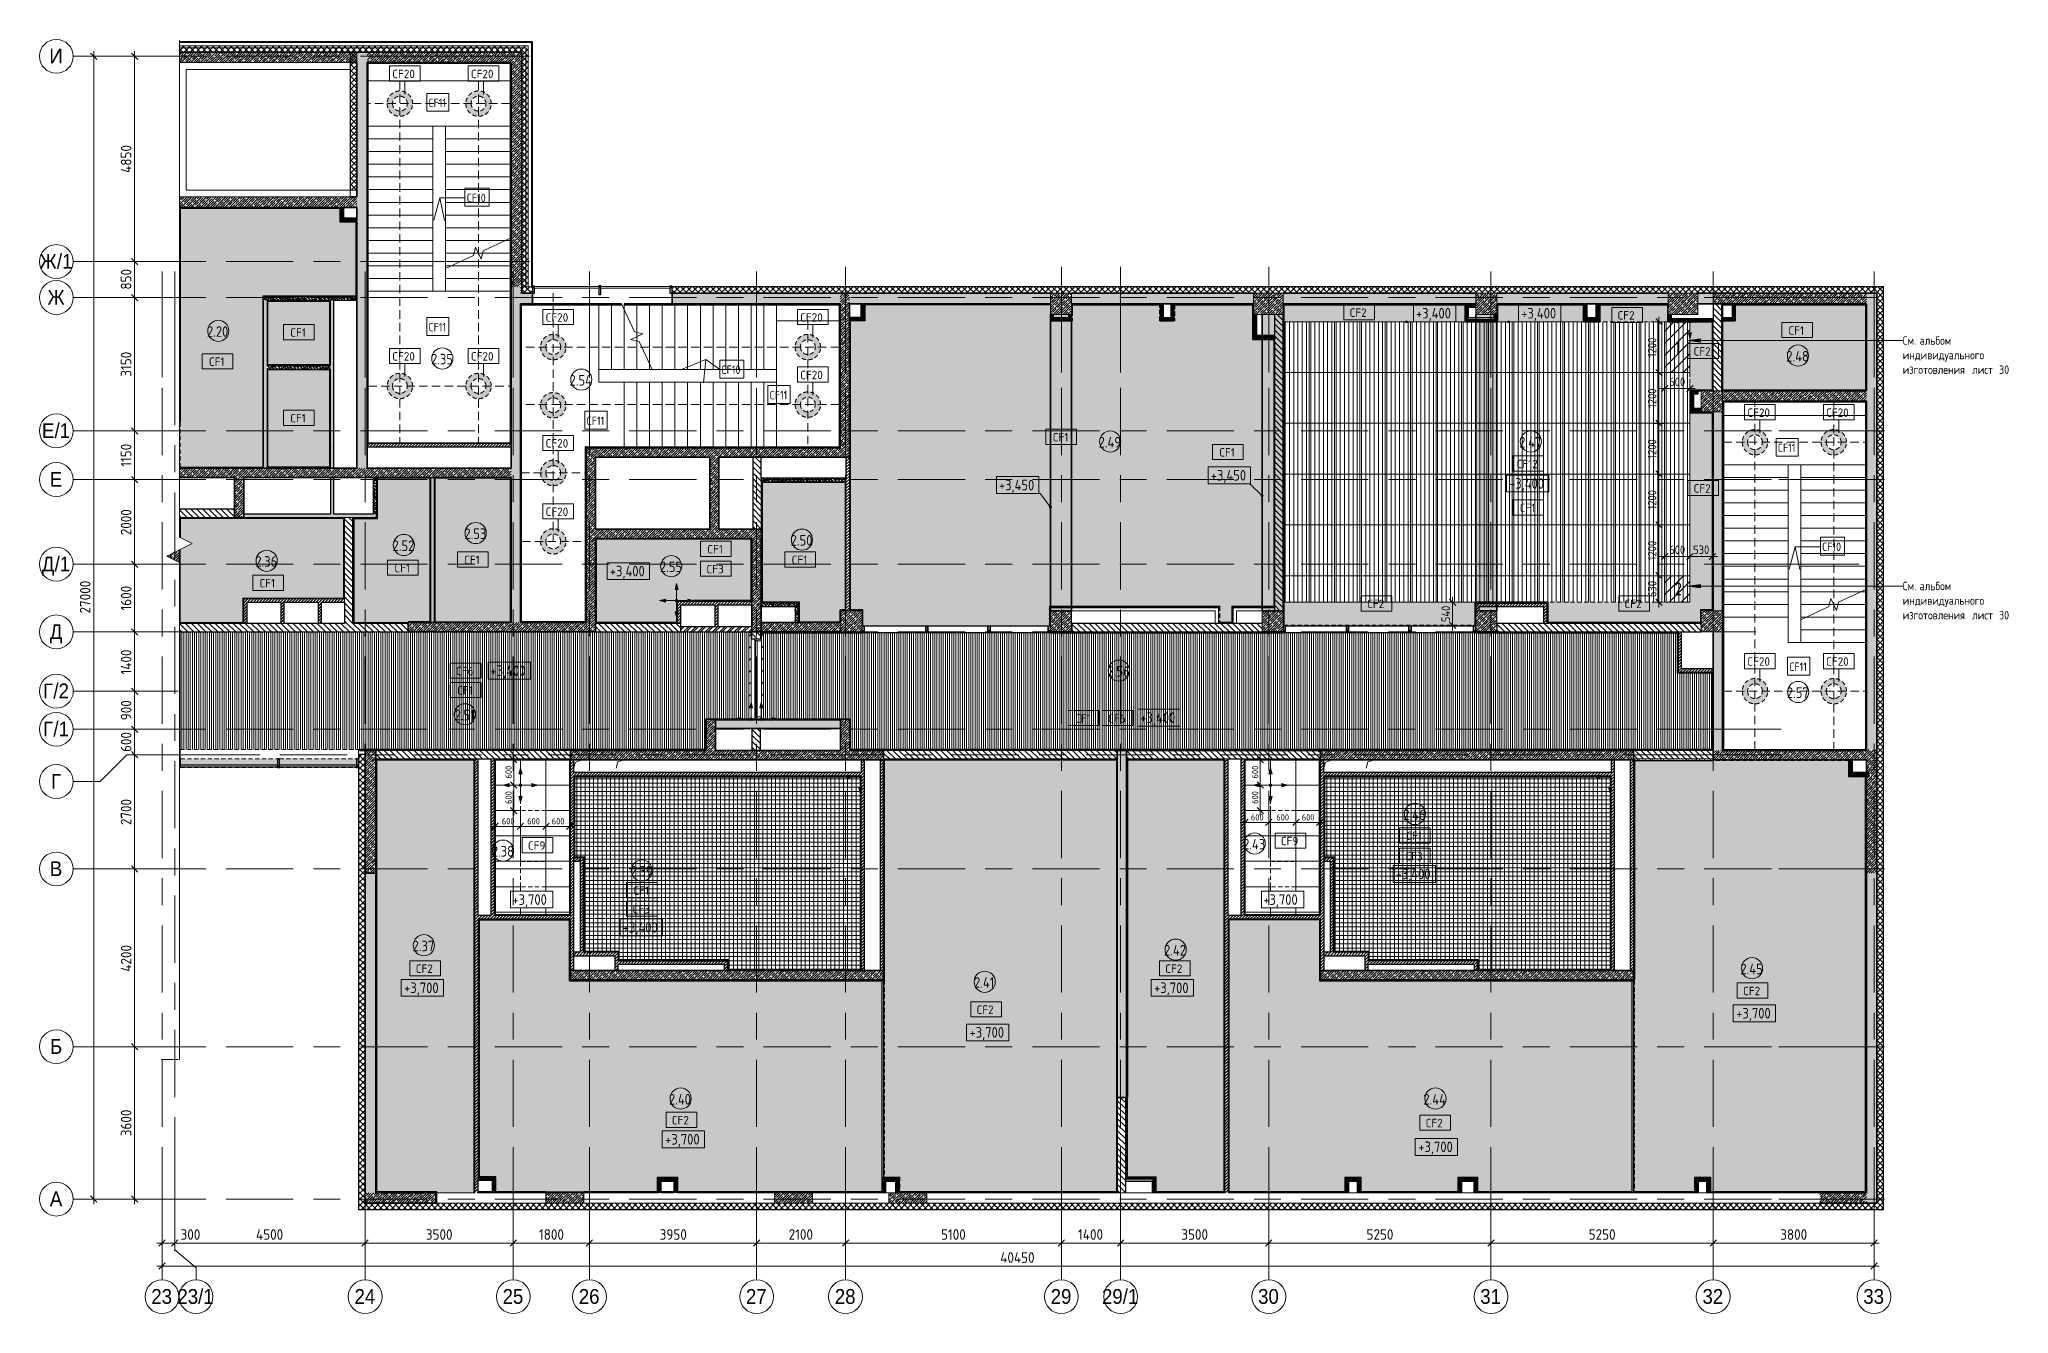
# Model space of a CAD drawing. Header units: millimetres. Extents: x 81663 to 277412, y -8553 to 29000.
# Drawn here: x 81663 to 128190, y -2706 to 27400 of the extents above; entities that cross this region are included whole.
import ezdxf

# ---------------------------------------------------------------- set-up
doc = ezdxf.new("R2010")
doc.units = ezdxf.units.MM
for name, pattern in [('200_ШТРИХ__ш1_п0_6_', [160, 100, -60]), ('ADSK_Штрих_ш2 п1', [300, 200, -100]), ('Осевая', [3175, 635, -476.25, 1587.5, -476.25])]:
    doc.linetypes.add(name, pattern=pattern)
for name, color, linetype, lineweight in [('0-1', 7, 'Continuous', 9), ('A-ANNO-DIMS', 7, 'Continuous', 9), ('A-ANNO-DIMS-100', 7, 'Continuous', 9), ('A-AREA-IDEN', 7, 'Continuous', 9), ('A-CLNG-IDEN', 7, 'Continuous', 9), ('A-DETL', 7, 'Continuous', 9), ('A-DETL-1', 7, 'ADSK_Штрих_ш2 п1', 9), ('A-DETL-GENF', 7, 'Continuous', 9), ('A-DETL-MBND', 7, '200_ШТРИХ__ш1_п0_6_', 9), ('A-DETL-MBND-1', 7, 'Continuous', 9), ('A-FLOR', 7, 'Continuous', 9), ('A-FLOR-1', 7, 'Continuous', 35), ('A-GLAZ', 7, 'Continuous', 9), ('A-GLAZ-CURT', 7, 'Continuous', 9), ('A-GLAZ-CURT-1', 7, 'Continuous', 25), ('A-GLAZ-CWMG', 7, 'Continuous', 9), ('A-GLAZ-CWMG-1', 7, 'Continuous', 25), ('A-WALL', 7, 'Continuous', 9), ('G-ANNO-DIMS', 7, 'Continuous', 9), ('G-ANNO-TEXT', 7, 'Continuous', 9), ('I-WALL', 7, 'Continuous', 9), ('S-COLS', 7, 'Continuous', 9), ('S-STRS-1', 7, 'Continuous', 9), ('S-STRS-MBND', 7, 'Continuous', 9), ('Оси', 7, 'Continuous', 9), ('Оси-1', 7, 'Continuous', 20), ('Оси-2', 7, 'Осевая', 9)]:
    doc.layers.add(name, color=color, linetype=linetype, lineweight=lineweight)
for name, color, linetype, lineweight, true_color in [('A-DETL-GENF-1', 7, 'Continuous', 9, 0x004000), ('A-WALL-1', 7, 'Continuous', 35, 0x3c3c3c), ('A-WALL-2', 7, 'Continuous', 13, 0x3c3c3c), ('A-WALL-3', 7, 'Continuous', 25, 0x3c3c3c), ('A-WALL-FNSH-1', 7, 'Continuous', 13, 0x3c3c3c), ('A-WALL-FNSH-2', 7, 'Continuous', 9, 0x3c3c3c), ('G-ANNO-TEXT-1', 1, 'Continuous', 9, 0xff0000), ('G-ANNO-TEXT-2', 7, 'Continuous', 9, 0x3c3c3c)]:
    doc.layers.add(name, color=color, linetype=linetype, lineweight=lineweight, true_color=true_color)
doc.styles.add('Arial', font='arial.ttf', dxfattribs={"width": 0.9, "height": 350})
doc.styles.add('GOST Common', font='GOST_Common.ttf', dxfattribs={"width": 0.9, "height": 250})
doc.styles.add('GOST Common_1', font='GOST_Common.ttf', dxfattribs={"height": 200})
doc.styles.add('GOST Common_2', font='GOST_Common.ttf', dxfattribs={"width": 0.9, "height": 300})
doc.styles.add('GOST Common_3', font='GOST_Common.ttf', dxfattribs={"width": 0.9, "height": 200})
doc.styles.add('ISOCPEUR', font='isocpeur.ttf', dxfattribs={"width": 0.9, "height": 250})
doc.styles.add('ISOCPEUR_1', font='isocpeur.ttf', dxfattribs={"width": 0.9, "height": 200})
doc.styles.add('ISOCPEUR_2', font='isocpeur.ttf', dxfattribs={"width": 0.9, "height": 150})
doc.dimstyles.new('ISO-1_5_окр_100', dxfattribs={"dimscale": 304.8, "dimtxt": 149.397176, "dimasz": 0.492126, "dimexe": 0.393701, "dimexo": 0, "dimgap": 0, "dimtad": 1, "dimdec": 0, "dimrnd": 100, "dimzin": 0, "dimdsep": 46, "dimtxsty": 'ISOCPEUR_2', "dimblk1": 'OBLIQUE', "dimblk2": 'OBLIQUE', "dimsah": 1, "dimcen": 0.09, "dimdle": 0.393701, "dimazin": 0, "dimtfac": 1, "dimtdec": 4, "dimtix": 1, "dimtmove": 0, "dimatfit": 3, "dimfxl": 1, "dimtvp": 1, "dimtolj": 1, "dimtzin": 0, "dimarcsym": 2})
doc.dimstyles.new('ISO-2_0_0_9К_Средний_округл2', dxfattribs={"dimscale": 304.8, "dimtxt": 199.196235, "dimasz": 0.492126, "dimexe": 0.393701, "dimexo": 0, "dimgap": 0, "dimtad": 1, "dimdec": 0, "dimrnd": 10, "dimzin": 0, "dimdsep": 46, "dimtxsty": 'ISOCPEUR_1', "dimblk1": 'OBLIQUE', "dimblk2": 'OBLIQUE', "dimsah": 1, "dimcen": 0.09, "dimdle": 0.393701, "dimazin": 0, "dimtfac": 1, "dimtdec": 4, "dimtix": 1, "dimtmove": 0, "dimatfit": 3, "dimfxl": 1, "dimtvp": 1, "dimtolj": 1, "dimtzin": 0, "dimarcsym": 2})
doc.dimstyles.new('ISO-2_5_0_9К_БОЛЬШОЙ', dxfattribs={"dimscale": 304.8, "dimtxt": 248.995294, "dimasz": 0.492126, "dimexe": 0.393701, "dimexo": 0.984252, "dimgap": 0, "dimtad": 1, "dimdec": 0, "dimrnd": 10, "dimzin": 0, "dimdsep": 46, "dimtxsty": 'ISOCPEUR', "dimblk1": 'OBLIQUE', "dimblk2": 'OBLIQUE', "dimsah": 1, "dimcen": 0.09, "dimdle": 0.393701, "dimazin": 0, "dimtfac": 1, "dimtdec": 4, "dimtix": 1, "dimtmove": 0, "dimatfit": 3, "dimfxl": 1, "dimtvp": 1, "dimtolj": 1, "dimtzin": 0, "dimarcsym": 2})
doc.dimstyles.new('ISO-2_5_0_9К_БОЛЬШОЙ_1', dxfattribs={"dimscale": 304.8, "dimtxt": 248.995294, "dimasz": 0.492126, "dimexe": 0.393701, "dimexo": 0.984252, "dimgap": 0, "dimtad": 1, "dimdec": 0, "dimrnd": 10, "dimzin": 0, "dimdsep": 46, "dimtxsty": 'ISOCPEUR', "dimblk1": 'OBLIQUE', "dimblk2": 'OBLIQUE', "dimsah": 1, "dimcen": 0.09, "dimdle": 0.393701, "dimazin": 0, "dimtfac": 1, "dimtdec": 4, "dimtix": 1, "dimtmove": 2, "dimatfit": 3, "dimfxl": 1, "dimtvp": 1, "dimtolj": 1, "dimtzin": 0, "dimarcsym": 2})
doc.dimstyles.new('ISO-2_5_0_9К_БОЛЬШОЙ_2', dxfattribs={"dimscale": 304.8, "dimtxt": 248.995294, "dimasz": 0.492126, "dimexe": 0.393701, "dimexo": 0.984252, "dimgap": 0, "dimtad": 1, "dimdec": 0, "dimrnd": 10, "dimzin": 0, "dimdsep": 46, "dimtxsty": 'ISOCPEUR', "dimblk1": 'OBLIQUE', "dimblk2": 'OBLIQUE', "dimsah": 1, "dimcen": 0.09, "dimdle": 0.393701, "dimazin": 0, "dimtfac": 1, "dimtdec": 4, "dimtix": 1, "dimtmove": 1, "dimatfit": 3, "dimfxl": 1, "dimtvp": 1, "dimtolj": 1, "dimtzin": 0, "dimarcsym": 2})
pattern_1 = [(45, (0, 0), (-57.024626, 57.024626), []), (45, (57.025, 0), (-57.024626, 57.024626), [100.806, -20.161, 3.353, -16.808])]
pattern_2 = [(45, (0, 0), (-70.71068, 70.71068), []), (135, (0, 0), (-70.71068, -70.71068), [])]
pattern_3 = [(135, (0, 0), (-70.71068, -70.71068), [])]
pattern_4 = [(45, (0, 0), (-35.35534, 35.35534), [])]
pattern_5 = [(135, (0, 0), (-75.43415, -75.43415), [106.68, -17.78, 3.556, -17.78]), (135, (0, 75.39), (-75.43415, -75.43415), []), (50, (0, 0), (127.52922, -11.15758), [13.335, -146.685]), (355, (0, 0), (-24.66966, 133.74002), [10.668, -117.348]), (100.451, (10.63, -0.93), (102.85973, 122.58178), [11.333, -124.663]), (46.184, (0, 35.56), (189.75516, -29.43036), [20.002, -220.027]), (96.636, (15.81, 33.1), (166.1822, 173.1996), [17, -186.995]), (351.184, (0, 35.56), (166.18393, 173.19757), [16.002, -176.022]), (21, (17.78, 26.67), (106.13027, -71.58603), [13.335, -146.685]), (326, (17.78, 26.67), (43.26188, 128.93175), [10.668, -117.348]), (71.451, (26.62, 20.7), (149.39198, 57.34505), [11.333, -124.663]), (37.5, (0, 0), (2.162228, 59.188357), [3.353, -112.573, 3.353, -115.773, -117.792]), (37.5, (0, 0), (2.162228, 59.188357), [-235.052, 3.353, -114.44]), (7.5, (0, 0), (46.773857, 70.126152), [3.353, -64.567, 3.353, -109.906, -44.894]), (7.5, (0, 0), (46.773857, 70.126152), [-181.178, 3.353, -41.542]), (327.5, (-39.65, 0), (94.913671, -4.010093), [3.353, -41.097, 3.353, -135.331, -184.023]), (327.5, (-39.65, 0), (94.913671, -4.010093), [-183.134, 3.353, -180.67]), (317.5, (-57.43, 0), (103.69057, 17.79882), [3.353, -54.432, 3.353, -88.748, -130.683]), (317.5, (-57.43, 0), (103.69057, 17.79882), [-149.885, 3.353, -127.33])]
pattern_6 = [(0, (0, 0), (121.92, 30.48), [10.058, -81.382, 10.058, -81.382, -487.68]), (0, (0, 0), (121.92, 30.48), [-182.88, 10.058, -172.822, 10.058, -81.382, -213.36]), (0, (0, 0), (121.92, 30.48), [-457.2, 10.058, -50.902, 10.058, -142.342]), (120, (45.72, 15.24), (-87.356454, 90.345817), [10.058, -81.382, 10.058, -81.382, -487.68]), (120, (45.72, 15.24), (-87.356454, 90.345817), [-182.88, 10.058, -172.822, 10.058, -81.382, -213.36]), (120, (45.72, 15.24), (-87.356454, 90.345817), [-457.2, 10.058, -50.902, 10.058, -142.342]), (240, (60.96, 76.2), (-34.563546, -120.825817), [10.058, -81.382, 10.058, -81.382, -487.68]), (240, (60.96, 76.2), (-34.563546, -120.825817), [-182.88, 10.058, -172.822, 10.058, -81.382, -213.36]), (240, (60.96, 76.2), (-34.563546, -120.825817), [-457.2, 10.058, -50.902, 10.058, -142.342])]
pattern_7 = [(45, (0, 0), (-106.06602, 106.06602), []), (135, (0, 0), (-106.06602, -106.06602), [])]
pattern_8 = [(45, (0, 0), (-141.42136, 141.42136), [])]

msp = doc.modelspace()

# ---------------------------------------------------------------- texts
at = {"layer": 'A-AREA-IDEN', "char_height": 250, "attachment_point": 1, "style": 'GOST Common'}
for s, insert, width in [('2.20', (85623.6, 20622.2), 663.797), ('2.48', (122937.7, 20038.3), 685.443), ('2.35', (90917.6, 19969.7), 663.797), ('2.54', (94191.2, 19469.7), 685.443), ('2.49', (106689.2, 18007.3), 685.443), ('2.47', (116628.8, 18007.3), 685.443), ('2.53', (91705.6, 15844.9), 663.797), ('2.52', (90008.5, 15562.5), 663.797), ('2.50', (99414.4, 15689.7), 663.797), ('2.36', (86766.5, 15189.7), 663.797), ('2.55', (96325.8, 15062.5), 663.797), ('2.56', (106903.3, 12594.3), 663.797), ('2.57', (122951.7, 12089.3), 663.797), ('2.51', (91475, 11562.3), 606.076), ('2.46', (113889.1, 9206.1), 685.443), ('2.43', (110103.8, 8510.1), 685.443), ('2.38', (92352.2, 8341.3), 663.797), ('2.39', (95630.4, 7872), 663.797), ('2.37', (90482.2, 6105.8), 663.797), ('2.42', (108235.7, 6002.8), 685.443), ('2.41', (103748.1, 5243.2), 627.721), ('2.45', (121853.8, 5562.5), 685.443), ('2.40', (96538.6, 2483.1), 685.443), ('2.44', (114363.7, 2483.1), 707.088)]:
    msp.add_mtext(s, dxfattribs=dict(at, insert=insert, width=width))
at = {"layer": 'A-CLNG-IDEN', "char_height": 200, "attachment_point": 1, "style": 'GOST Common_1'}
for s, insert, width in [('CF20', (89999.6, 26682.9), 705.485), ('CF20', (91857.6, 26682.9), 705.485), ('CF2', (112617.9, 21043), 529.114), ('CF2', (118948.8, 20979.5), 529.114), ('CF1', (87588.9, 20572.7), 472.996), ('CF20', (93623.6, 20930.1), 705.485), ('CF20', (99638.1, 20930.1), 705.485), ('CF1', (122988, 20621.7), 472.996), ('CF20', (89999.6, 20010.6), 705.485), ('CF20', (91857.6, 20010.6), 705.485), ('CF2', (120746.4, 20127.7), 529.114), ('CF1', (85666.9, 19884.2), 472.996), ('CF20', (99638.1, 19571.1), 705.485), ('CF20', (122016.5, 18681.3), 705.485), ('CF20', (123877.6, 18681.3), 705.485), ('CF1', (87588.9, 18549.7), 472.996), ('CF20', (93623.6, 17955.6), 705.485), ('CF1', (105605.1, 18099.2), 472.996), ('CF1', (109538.7, 17741.4), 472.996), ('CF12', (116564.8, 17468), 649.367), ('CF2', (120746.4, 16891), 529.114), ('CF20', (93623.6, 16340.1), 705.485), ('CF1', (116637.3, 16431.2), 472.996), ('CF1', (97443.7, 15453), 472.996), ('CF1', (90049.5, 15007.8), 472.996), ('CF1', (91697.5, 15202.2), 472.996), ('CF3', (97423.7, 14983.3), 521.097), ('CF1', (99435.8, 15202.2), 472.996), ('CF1', (86862.7, 14650), 472.996), ('CF2', (113032.7, 14162.5), 529.114), ('CF2', (119114.6, 14162.5), 529.114), ('CF6', (91509.2, 12575.8), 529.114), ('CF20', (122016.5, 12800.1), 705.485), ('CF20', (123877.6, 12800.1), 705.485), ('CF1', (91532.2, 12119.7), 472.996), ('CF1', (106133.1, 11456.2), 472.996), ('CF6', (106912.7, 11456.2), 529.114), ('CF9', (93206, 8452.2), 529.114), ('CF9', (110994.9, 8559.1), 529.114), ('CF1', (113957.5, 8680.7), 472.996), ('CF3', (113937.5, 8201.3), 521.097), ('CF1', (95696.9, 7387.7), 472.996), ('CF3', (95676.9, 6950.7), 521.097), ('CF2', (90554.2, 5543.6), 529.114), ('CF2', (108263.7, 5543.6), 529.114), ('CF2', (121915.8, 5016.9), 529.114), ('CF2', (103806.3, 4573.4), 529.114), ('CF2', (96605, 1963.8), 529.114), ('CF2', (114416.4, 1895.4), 529.114)]:
    msp.add_mtext(s, dxfattribs=dict(at, insert=insert, width=width))
at = {"layer": 'G-ANNO-DIMS', "char_height": 250, "attachment_point": 1, "line_spacing_factor": 1.022761, "style": 'GOST Common'}
for s, insert, width in [('+3,400', (114188.1, 21054.7), 1055.976), ('+3,400', (116674.1, 21054.7), 1055.976), ('+3,450', (109339.6, 17226.5), 1055.976), ('+3,450', (104333.6, 16995.1), 1055.976), ('+3,400', (116387.8, 17033.5), 1055.976), ('+3,400', (95140.5, 14962.2), 1055.976), ('+3,400', (92323, 12609.4), 1055.976), ('+3,400', (107676.5, 11499.9), 1055.976), ('+3,400', (113706.2, 7806.7), 1055.976), ('+3,400', (95447.2, 6545), 1055.976), ('+3,700', (90281.1, 5117.3), 1028.823), ('+3,700', (108000.1, 5117.3), 1028.823), ('+3,700', (121754.4, 4515.3), 1028.823), ('+3,700', (103640.3, 4063.1), 1028.823), ('+3,700', (96447.6, 1538), 1028.823), ('+3,700', (114243.1, 1359.9), 1028.823)]:
    msp.add_mtext(s, dxfattribs=dict(at, insert=insert, width=width))
at = {"layer": 'G-ANNO-TEXT', "char_height": 250, "width": 1067.848, "attachment_point": 1, "style": 'GOST Common'}
for insert in [(92838.5, 7201.1), (110578.5, 7201.1)]:
    msp.add_mtext('+3,700', dxfattribs=dict(at, insert=insert))
at = {"layer": 'G-ANNO-TEXT-1', "char_height": 300, "attachment_point": 1, "style": 'GOST Common_2'}
for s, insert, width in [('\\fGOST Common|b0|i0|c204|p34|;\\W.9;1', (120297.8, 20266), 173.165), ('\\fGOST Common|b0|i0|c204|p34|;\\W.9;2', (120297.8, 14566), 230.886)]:
    msp.add_mtext(s, dxfattribs=dict(at, insert=insert, width=width))
at = {"layer": 'G-ANNO-TEXT-2', "char_height": 200, "attachment_point": 1, "style": 'GOST Common_3'}
for s, insert, width in [('CF11', (90854.3, 26000.7), 533.924), ('CF10', (91759, 23756.4), 584.43), ('CF11', (90854.3, 20700.7), 533.924), ('См', (125688, 20384.8), 339.114), ('. ', (125967.8, 20384.8), 144.304), ('альбом', (126086.9, 20384.8), 988.481), ('\\fGOST Common|b0|i0|c204|p34|;\\W.9; ', (126902.4, 20384.8), 79.367), ('\\fGOST Common|b0|i0|c204|p34|;\\W.9; ', (127664.4, 20040.9), 79.367), ('CF10', (97777.9, 19696.7), 584.43), ('индивидуального', (125688, 20040.9), 2395.442), ('изготовления', (125688, 19696.9), 1912.025), ('\\fGOST Common|b0|i0|c204|p34|;\\W.9; ', (127265.6, 19696.9), 79.367), ('лист', (127331.1, 19696.9), 634.937), (' 30', (127854.9, 19696.9), 389.62), ('CF11', (98915.1, 19095.6), 533.924), ('CF11', (94590.8, 18487.9), 533.924), ('CF11', (122735.4, 17848.6), 533.924), ('CF10', (123781.9, 15512.2), 584.43), ('См', (125688, 14584.8), 339.114), ('альбом', (126086.9, 14584.8), 988.481), ('\\fGOST Common|b0|i0|c204|p34|;\\W.9; ', (126902.4, 14584.8), 79.367), ('индивидуального', (125688, 14240.9), 2395.442), ('. ', (125967.8, 14584.8), 144.304), ('\\fGOST Common|b0|i0|c204|p34|;\\W.9; ', (127664.4, 14240.9), 79.367), ('изготовления', (125688, 13896.9), 1912.025), ('\\fGOST Common|b0|i0|c204|p34|;\\W.9; ', (127265.6, 13896.9), 79.367), ('лист', (127331.1, 13896.9), 634.937), (' 30', (127854.9, 13896.9), 389.62), ('CF11', (123006.4, 12677.6), 533.924)]:
    msp.add_mtext(s, dxfattribs=dict(at, insert=insert, width=width))
at = {"layer": 'Оси', "char_height": 350, "attachment_point": 1, "style": 'Arial'}
for s, insert, width in [('\\fArial|b0|i0|c204|p34|;\\W.9;И', (81898.5, 27181), 389.62), ('/1', (82077, 22331), 454.557), ('\\fArial|b0|i0|c204|p34|;\\W.9;Ж', (81666.3, 22331), 497.848), ('\\fArial|b0|i0|c204|p34|;\\W.9;Ж', (81853.9, 21481), 497.848), ('\\fArial|b0|i0|c204|p34|;\\W.9;Е', (81723, 18331), 360.759), ('/1', (82020.6, 18331), 454.557), ('\\fArial|b0|i0|c204|p34|;\\W.9;Е', (81910.2, 17181), 360.759), ('\\fArial|b0|i0|c204|p34|;\\W.9;Д', (81719.8, 15181), 367.975), ('/1', (82023.4, 15181), 454.557), ('\\fArial|b0|i0|c204|p34|;\\W.9;Д', (81907.5, 13581), 367.975), ('\\fArial|b0|i0|c204|p34|;\\W.9;Г', (81749.5, 12181), 295.823), ('/2', (81993.6, 12181), 454.557), ('\\fArial|b0|i0|c204|p34|;\\W.9;Г', (81749.5, 11281), 295.823), ('/1', (81993.6, 11281), 454.557), ('\\fArial|b0|i0|c204|p34|;\\W.9;Г', (81937.2, 10046), 295.823), ('\\fArial|b0|i0|c204|p34|;\\W.9;В', (81910.2, 7981), 360.759), ('\\fArial|b0|i0|c204|p34|;\\W.9;Б', (81913.3, 3781), 353.544), ('\\fArial|b0|i0|c204|p34|;\\W.9;А', (81910.2, 181), 360.759), ('23', (84307.4, -2125.6), 606.076), ('23/1', (84923.8, -2125.6), 1060.633), ('24', (89107.4, -2125.6), 606.076), ('25', (92607.4, -2125.6), 606.076), ('26', (94407.4, -2125.6), 606.076), ('27', (98357.4, -2125.6), 606.076), ('28', (100457.4, -2125.6), 606.076), ('29', (105557.4, -2125.6), 606.076), ('29/1', (106769.7, -2125.6), 1060.633), ('30', (110457.4, -2125.6), 606.076), ('31', (115707.4, -2125.6), 606.076), ('32', (120957.4, -2125.6), 606.076), ('33', (124757.4, -2125.6), 606.076)]:
    msp.add_mtext(s, dxfattribs=dict(at, insert=insert, width=width))

# ---------------------------------------------------------------- blocks, each defined once
blk = doc.blocks.new('BSC_Колонна _Прямоугольная - 250х900-23282983-План потолков с обозначением видов отделки и геометрии 2 этажа в осях 23-33')
at = {"layer": 'S-COLS'}
h = blk.add_hatch(dxfattribs=at)
h.set_pattern_fill('FP_5', color=256, style=0, pattern_type=2)
h.set_pattern_definition([(45, (-99480, -25), (-57.024626, 57.024626), []), (45, (-99422.975, -25), (-57.024626, 57.024626), [100.806, -20.161, 3.353, -16.808])])
h.paths.add_polyline_path([(-450, -125), (450, -125), (450, 125), (-450, 125)])
for p, q in [((450, 125), (-450, 125)), ((-450, 125), (-450, -125)), ((450, -125), (450, 125)), ((-450, -125), (450, -125))]:
    blk.add_line(p, q, dxfattribs=at)
blk = doc.blocks.new('BSC_Колонна _Прямоугольная - 250х900-V1-План потолков с обозначением видов отделки и геометрии 2 этажа в осях 23-33')
at = {"layer": 'S-COLS'}
h = blk.add_hatch(dxfattribs=at)
h.set_pattern_fill('FP_6', color=256, style=0, pattern_type=2)
h.set_pattern_definition([(45, (-94080, -25), (-57.024626, 57.024626), []), (45, (-94022.975, -25), (-57.024626, 57.024626), [100.806, -20.161, 3.353, -16.808])])
h.paths.add_polyline_path([(-450, -125), (450, -125), (450, 125), (-450, 125)])
for p, q in [((450, 125), (-450, 125)), ((-450, 125), (-450, -125)), ((450, -125), (450, 125)), ((-450, -125), (450, -125))]:
    blk.add_line(p, q, dxfattribs=at)
blk = doc.blocks.new('BSC_Колонна _Прямоугольная - 250х900-V2-План потолков с обозначением видов отделки и геометрии 2 этажа в осях 23-33')
at = {"layer": 'S-COLS'}
h = blk.add_hatch(dxfattribs=at)
h.set_pattern_fill('FP_7', color=256, style=0, pattern_type=2)
h.set_pattern_definition([(45, (-102180, -25), (-57.024626, 57.024626), []), (45, (-102122.975, -25), (-57.024626, 57.024626), [100.806, -20.161, 3.353, -16.808])])
h.paths.add_polyline_path([(-168, -125), (450, -125), (450, 125), (-450, 125), (-450, -125)])
for p, q in [((450, 125), (-450, 125)), ((-450, 125), (-450, -125)), ((450, -125), (450, 125)), ((-450, -125), (450, -125))]:
    blk.add_line(p, q, dxfattribs=at)
blk = doc.blocks.new('Системная панель - Сэндвич - 40мм-32817007-План потолков с обозначением видов отделки и геометрии 2 этажа в осях 23-33')
at = {"layer": 'A-GLAZ-CURT-1'}
for p, q in [((1153, 40), (-1153, 40)), ((-1153, 40), (-1153, 0)), ((-1153, 0), (1153, 0)), ((1153, 0), (1153, 40))]:
    blk.add_line(p, q, dxfattribs=at)
blk = doc.blocks.new('Системная панель - Сэндвич - 40мм-32817005-План потолков с обозначением видов отделки и геометрии 2 этажа в осях 23-33')
at = {"layer": 'A-GLAZ-CURT-1'}
for p, q in [((919.25, 40), (-919.25, 40)), ((-919.25, 40), (-919.25, 0)), ((-919.25, 0), (919.25, 0)), ((919.25, 0), (919.25, 40))]:
    blk.add_line(p, q, dxfattribs=at)
blk = doc.blocks.new('Прямоугольный импост - Импост структурный с накладкой - 190мм-23946640-План потолков с обозначением видов отделки и геометрии 2 этажа в осях 23-33')
at = {"layer": 'A-GLAZ-CWMG-1'}
for p, q in [((-50, 0), (-50, 17)), ((-50, 17), (0, 17)), ((-40, 0), (-50, 0)), ((-40, -40), (-40, 0)), ((0, 0), (-10, 0)), ((-10, 0), (-10, -40)), ((0, 17), (0, 0)), ((-50, -190), (-50, -40)), ((-50, -40), (-40, -40)), ((0, -190), (-50, -190)), ((-10, -40), (0, -40)), ((0, -40), (0, -190))]:
    blk.add_line(p, q, dxfattribs=at)
blk = doc.blocks.new('Прямоугольный импост - Импост структурный с накладкой - 190мм-23186050-План потолков с обозначением видов отделки и геометрии 2 этажа в осях 23-33')
at = {"layer": 'A-DETL-MBND'}
for points in [[(87285, 10250), (87285, 10400), (85000, 10400), (85000, 10250), (87131, 10250)], [(87285, 10193), (87285, 10210), (85000, 10210), (85000, 10193), (87131, 10193)]]:
    blk.add_hatch(color=256, dxfattribs=at).paths.add_polyline_path(points)
for p, q in [((85000, 10400), (87285, 10400)), ((85000, 10193), (87285, 10193))]:
    blk.add_line(p, q, dxfattribs=at)
blk = doc.blocks.new('Прямоугольный импост - Импост структурный с накладкой - 190мм-23186051-План потолков с обозначением видов отделки и геометрии 2 этажа в осях 23-33')
at = {"layer": 'A-DETL-MBND'}
for points in [[(88000, 10250), (88000, 10400), (87335, 10400), (87335, 10250)], [(88000, 10193), (88000, 10210), (87335, 10210), (87335, 10193)]]:
    blk.add_hatch(color=256, dxfattribs=at).paths.add_polyline_path(points)
for p, q in [((87335, 10400), (88000, 10400)), ((87335, 10193), (88000, 10193))]:
    blk.add_line(p, q, dxfattribs=at)
blk = doc.blocks.new('Прямоугольный импост - Импост структурный с накладкой - 190мм-23186052-План потолков с обозначением видов отделки и геометрии 2 этажа в осях 23-33')
at = {"layer": 'A-DETL-MBND'}
for points in [[(89154, 10250), (89154, 10400), (88000, 10400), (88000, 10250)], [(89154, 10193), (89154, 10210), (88000, 10210), (88000, 10193)]]:
    blk.add_hatch(color=256, dxfattribs=at).paths.add_polyline_path(points)
for p, q in [((88000, 10400), (89154, 10400)), ((88000, 10193), (89154, 10193))]:
    blk.add_line(p, q, dxfattribs=at)
blk = doc.blocks.new('Прямоугольный импост - Импост структурный с накладкой - 190мм-23946634-План потолков с обозначением видов отделки и геометрии 2 этажа в осях 23-33')
at = {"layer": 'A-GLAZ-CWMG-1'}
for p, q in [((-25, 0), (-25, 17)), ((-25, 17), (25, 17)), ((-15, 0), (-25, 0)), ((-15, -40), (-15, 0)), ((25, 0), (15, 0)), ((15, 0), (15, -40)), ((25, 17), (25, 0)), ((-25, -190), (-25, -40)), ((-25, -40), (-15, -40)), ((25, -190), (-25, -190)), ((15, -40), (25, -40)), ((25, -40), (25, -190))]:
    blk.add_line(p, q, dxfattribs=at)
blk = doc.blocks.new('BSC_Колонна _Прямоугольная - 700х500-23282984-План потолков с обозначением видов отделки и геометрии 2 этажа в осях 23-33')
at = {"layer": 'S-COLS'}
h = blk.add_hatch(dxfattribs=at)
h.set_pattern_fill('FP_9', color=256, style=0, pattern_type=2)
h.set_pattern_definition([(45, (-120500, -21150), (-57.024626, 57.024626), []), (45, (-120442.975, -21150), (-57.024626, 57.024626), [100.806, -20.161, 3.353, -16.808])])
h.paths.add_polyline_path([(-350, -250), (350, -250), (350, 250), (-350, 250)])
for p, q in [((350, 250), (-350, 250)), ((-350, 250), (-350, -250)), ((350, -250), (350, 250)), ((-350, -250), (350, -250))]:
    blk.add_line(p, q, dxfattribs=at)
blk = doc.blocks.new('BSC_Колонна _Прямоугольная - 500х500-23282985-План потолков с обозначением видов отделки и геометрии 2 этажа в осях 23-33')
at = {"layer": 'S-COLS'}
h = blk.add_hatch(dxfattribs=at)
h.set_pattern_fill('FP_10', color=256, style=0, pattern_type=2)
h.set_pattern_definition([(45, (-115850.45, -21150), (-57.024626, 57.024626), []), (45, (-115793.42, -21150), (-57.024626, 57.024626), [100.806, -20.161, 3.353, -16.808])])
h.paths.add_polyline_path([(-250, -250), (250, -250), (250, 250), (-250, 250)])
for p, q in [((250, 250), (-250, 250)), ((-250, 250), (-250, -250)), ((250, -250), (250, 250)), ((-250, -250), (250, -250))]:
    blk.add_line(p, q, dxfattribs=at)
blk = doc.blocks.new('BSC_Колонна _Прямоугольная - 500х500-23282986-План потолков с обозначением видов отделки и геометрии 2 этажа в осях 23-33')
at = {"layer": 'S-COLS'}
h = blk.add_hatch(dxfattribs=at)
h.set_pattern_fill('FP_11', color=256, style=0, pattern_type=2)
h.set_pattern_definition([(45, (-105800, -21150), (-57.024626, 57.024626), []), (45, (-105742.975, -21150), (-57.024626, 57.024626), [100.806, -20.161, 3.353, -16.808])])
h.paths.add_polyline_path([(-250, -250), (250, -250), (250, 250), (-250, 250), (-250, 113)])
for p, q in [((250, 250), (-250, 250)), ((-250, 250), (-250, -250)), ((250, -250), (250, 250)), ((-250, -250), (250, -250))]:
    blk.add_line(p, q, dxfattribs=at)
blk = doc.blocks.new('PNS_Панель прямоугольная1 - Нр_Стекло - 40мм-22855919-План потолков с обозначением видов отделки и геометрии 2 этажа в осях 23-33')
at = {"layer": 'A-GLAZ'}
for p, q in [((-770, 0), (770, 0)), ((760, 0), (-760, 0)), ((-760, -40), (760, -40))]:
    blk.add_line(p, q, dxfattribs=at)
blk = doc.blocks.new('Прямоугольный импост - Импост структурный с накладкой - 170мм-22854882-План потолков с обозначением видов отделки и геометрии 2 этажа в осях 23-33')
at = {"layer": 'A-GLAZ-CWMG-1'}
for p, q in [((-50, 40), (-50, 160)), ((-50, 160), (0, 160)), ((-40, 40), (-50, 40)), ((-50, -10), (-50, 0)), ((-50, 0), (-40, 0)), ((-40, 0), (-40, 40)), ((-10, 40), (-10, 0)), ((0, 40), (-10, 40)), ((-10, 0), (0, 0)), ((0, 160), (0, 40)), ((0, 0), (0, -10)), ((0, -10), (-50, -10))]:
    blk.add_line(p, q, dxfattribs=at)
blk = doc.blocks.new('Прямоугольный импост - Импост структурный с накладкой - 170мм-22854884-План потолков с обозначением видов отделки и геометрии 2 этажа в осях 23-33')
at = {"layer": 'A-GLAZ-CWMG-1'}
for p, q in [((0, 160), (-50, 160)), ((-50, 160), (-50, 40)), ((-50, 40), (-40, 40)), ((-40, 0), (-50, 0)), ((-50, 0), (-50, -10)), ((-40, 40), (-40, 0)), ((-10, 0), (-10, 40)), ((-10, 40), (0, 40)), ((0, 0), (-10, 0)), ((0, 40), (0, 160)), ((0, -10), (0, 0)), ((-50, -10), (0, -10))]:
    blk.add_line(p, q, dxfattribs=at)
blk = doc.blocks.new('PNS_Панель прямоугольная1 - Нр_Стекло - 40мм-23689151-План потолков с обозначением видов отделки и геометрии 2 этажа в осях 23-33')
at = {"layer": 'A-GLAZ'}
for p, q in [((-825, 0), (825, 0)), ((815, 0), (-815, 0)), ((-815, -40), (815, -40))]:
    blk.add_line(p, q, dxfattribs=at)
blk = doc.blocks.new('Прямоугольный импост - Импост структурный с накладкой - 190мм-22854865-План потолков с обозначением видов отделки и геометрии 2 этажа в осях 23-33')
at = {"layer": 'A-GLAZ-CWMG-1'}
for p, q in [((-25, 40), (-25, 190)), ((-25, 190), (25, 190)), ((-15, 40), (-25, 40)), ((-25, -17), (-25, 0)), ((-25, 0), (-15, 0)), ((-15, 0), (-15, 40)), ((15, 40), (15, 0)), ((25, 40), (15, 40)), ((15, 0), (25, 0)), ((25, 190), (25, 40)), ((25, 0), (25, -17)), ((25, -17), (-25, -17))]:
    blk.add_line(p, q, dxfattribs=at)
blk = doc.blocks.new('Прямоугольный импост - Импост структурный с накладкой - 190мм-23946642-План потолков с обозначением видов отделки и геометрии 2 этажа в осях 23-33')
at = {"layer": 'A-GLAZ-CWMG-1'}
for p, q in [((-21, 17), (-50, 17)), ((-50, 17), (-50, 0)), ((-50, 0), (-40, 0)), ((-40, 0), (-40, -40)), ((-40, -40), (-50, -40)), ((-50, -40), (-50, -190)), ((-50, -190), (-21, -190))]:
    blk.add_line(p, q, dxfattribs=at)
blk = doc.blocks.new('BSC_Колонна _Прямоугольная - 500х500-22291386-План потолков с обозначением видов отделки и геометрии 2 этажа в осях 23-33')
at = {"layer": 'S-COLS'}
h = blk.add_hatch(dxfattribs=at)
h.set_pattern_fill('FP_12', color=256, style=0, pattern_type=2)
h.set_pattern_definition([(45, (-121180, -13650), (-57.024626, 57.024626), []), (45, (-121122.975, -13650), (-57.024626, 57.024626), [100.806, -20.161, 3.353, -16.808])])
h.paths.add_polyline_path([(-250, -250), (250, -250), (250, 250), (-250, 250)])
for p, q in [((250, 250), (-250, 250)), ((-250, 250), (-250, -250)), ((250, -250), (250, 250)), ((-250, -250), (250, -250))]:
    blk.add_line(p, q, dxfattribs=at)
blk = doc.blocks.new('BSC_Колонна _Прямоугольная - 700х500-V3-План потолков с обозначением видов отделки и геометрии 2 этажа в осях 23-33')
at = {"layer": 'S-COLS'}
h = blk.add_hatch(dxfattribs=at)
h.set_pattern_fill('FP_13', color=256, style=0, pattern_type=2)
h.set_pattern_definition([(45, (-110700, -21150), (-57.024626, 57.024626), []), (45, (-110642.975, -21150), (-57.024626, 57.024626), [100.806, -20.161, 3.353, -16.808])])
h.paths.add_polyline_path([(-350, -250), (350, -250), (350, 250), (-350, 250)])
for p, q in [((350, 250), (-350, 250)), ((-350, 250), (-350, -250)), ((350, -250), (350, 250)), ((-350, -250), (350, -250))]:
    blk.add_line(p, q, dxfattribs=at)
blk = doc.blocks.new('BSC_Колонна _Прямоугольная - 500х500-17857564-План потолков с обозначением видов отделки и геометрии 2 этажа в осях 23-33')
at = {"layer": 'S-COLS'}
h = blk.add_hatch(dxfattribs=at)
h.set_pattern_fill('FP_14', color=256, style=0, pattern_type=2)
h.set_pattern_definition([(45, (-100850, -13650), (-57.024626, 57.024626), []), (45, (-100792.975, -13650), (-57.024626, 57.024626), [100.806, -20.161, 3.353, -16.808])])
h.paths.add_polyline_path([(-250, -250), (250, -250), (250, 250), (-250, 250), (-250, -212)])
for p, q in [((250, 250), (-250, 250)), ((-250, 250), (-250, -250)), ((250, -250), (250, 250)), ((-250, -250), (250, -250))]:
    blk.add_line(p, q, dxfattribs=at)
blk = doc.blocks.new('BSC_Колонна _Прямоугольная - 500х500-V4-План потолков с обозначением видов отделки и геометрии 2 этажа в осях 23-33')
at = {"layer": 'S-COLS'}
h = blk.add_hatch(dxfattribs=at)
h.set_pattern_fill('FP_15', color=256, style=0, pattern_type=2)
h.set_pattern_definition([(45, (-121180, -18850), (-57.024626, 57.024626), []), (45, (-121122.975, -18850), (-57.024626, 57.024626), [100.806, -20.161, 3.353, -16.808])])
h.paths.add_polyline_path([(-250, -250), (250, -250), (250, 250), (-250, 250), (-250, -195)])
for p, q in [((250, 250), (-250, 250)), ((-250, 250), (-250, -250)), ((250, -250), (250, 250)), ((-250, -250), (250, -250))]:
    blk.add_line(p, q, dxfattribs=at)
blk = doc.blocks.new('Прямоугольный импост - Импост структурный с накладкой - 160мм Темный-32470440-План потолков с обозначением видов отделки и геометрии 2 этажа в осях 23-33')
at = {"layer": 'A-GLAZ-CWMG'}
for p, q in [((0, 17), (-50, 17)), ((-50, 17), (-50, 0)), ((-50, 0), (-40, 0)), ((-40, 0), (-40, -40)), ((-10, -40), (-10, 0)), ((-10, 0), (0, 0)), ((0, 0), (0, 17)), ((-40, -40), (-50, -40)), ((-50, -40), (-50, -140)), ((-50, -140), (0, -140)), ((0, -40), (-10, -40)), ((0, -140), (0, -40))]:
    blk.add_line(p, q, dxfattribs=at)
blk = doc.blocks.new('Системная панель - Стекло - 40мм-32470441-План потолков с обозначением видов отделки и геометрии 2 этажа в осях 23-33')
at = {"layer": 'A-DETL-MBND'}
h = blk.add_hatch(dxfattribs=at)
h.set_pattern_fill('FP_27', color=256, style=0, pattern_type=2)
h.set_pattern_definition([(153.435, (12163, -98327), (-3066.99, -1022.333), [1270, -762, 1270, -762, -1615.613]), (153.435, (12163, -98327), (-3066.99, -1022.333), [-4064, 508, -1107.61]), (153.435, (12099.5, -98390.5), (-3066.99, -1022.333), [1016, -1270, 762, -762, -1869.613]), (153.435, (12099.5, -98390.5), (-3066.99, -1022.333), [-3810, 889, -980.61]), (153.435, (11909, -98390.5), (-3066.99, -1022.333), [762, -1524, 508, -762, -2123.613]), (153.435, (11909, -98390.5), (-3066.99, -1022.333), [-3556, 1143, -980.61]), (153.435, (12099.5, -98200), (-3066.99, -1022.333), [762, -1524, 635, -25618.61]), (153.435, (11909, -98009.5), (-3066.99, -1022.333), [381, -1905, 254, -25999.61]), (153.435, (11591.5, -98327), (-3066.99, -1022.333), [254, -1905, 254, -1016, -2250.613]), (153.435, (11591.5, -98327), (-3066.99, -1022.333), [-3429, 635, -1615.61]), (153.435, (11782, -97184), (-3066.99, -1022.333), [1270, -1905, 1524, -1006.01]), (153.435, (11972.5, -97184), (-3066.99, -1022.333), [1778, -1270, 1905, -752.01]), (153.435, (11909, -97057), (-3066.99, -1022.333), [2032, -1016, 1524, -1107.61]), (153.435, (11718.5, -96866.5), (-3066.99, -1022.333), [1270, -1778, 1016, -1615.61]), (153.435, (11337.5, -97057), (-3066.99, -1022.333), [635, -2540, 762, -1742.61]), (153.435, (11528, -96676), (-3066.99, -1022.333), [508, -2540, 508, -2123.61])])
h.paths.add_polyline_path([(910, 0), (910, 40), (900, 40), (900, 0)])
h.paths.add_polyline_path([(-900, 40), (-910, 40), (-910, 0), (-900, 0)])
blk = doc.blocks.new('Прямоугольный импост - Импост структурный с накладкой - 160мм Темный-32470442-План потолков с обозначением видов отделки и геометрии 2 этажа в осях 23-33')
at = {"layer": 'A-GLAZ-CWMG'}
for p, q in [((-50, 0), (-50, 17)), ((-50, 17), (0, 17)), ((-40, 0), (-50, 0)), ((-40, -40), (-40, 0)), ((-10, 0), (-10, -40)), ((0, 0), (-10, 0)), ((0, 17), (0, 0)), ((-50, -140), (-50, -40)), ((-50, -40), (-40, -40)), ((-1, -140), (-50, -140)), ((-10, -40), (0, -40)), ((0, -40), (0, -140))]:
    blk.add_line(p, q, dxfattribs=at)
blk = doc.blocks.new('Прямоугольный импост - Импост структурный с накладкой - 160мм Темный-31920696-План потолков с обозначением видов отделки и геометрии 2 этажа в осях 23-33')
at = {"layer": 'A-GLAZ-CWMG'}
for p, q in [((98564, 13190), (98581, 13190)), ((98564, 13190), (98564, 11390)), ((98581, 13190), (98621, 13190)), ((98581, 13190), (98581, 11390)), ((98621, 13190), (98721, 13190)), ((98621, 13190), (98621, 11390)), ((98721, 13190), (98721, 11736)), ((98581, 11390), (98564, 11390)), ((98621, 11390), (98581, 11390)), ((98721, 11390), (98621, 11390)), ((98721, 11606), (98721, 11390))]:
    blk.add_line(p, q, dxfattribs=at)
blk = doc.blocks.new('Прямоугольный импост - Импост структурный с накладкой - 160мм Темный-32426886-План потолков с обозначением видов отделки и геометрии 2 этажа в осях 23-33')
at = {"layer": 'A-GLAZ-CWMG-1'}
for p, q in [((105500, 13540), (104125, 13540)), ((104125, 13540), (104125, 13440)), ((105500, 13440), (105500, 13540)), ((104125, 13440), (104125, 13400)), ((104125, 13400), (104125, 13383)), ((104125, 13383), (105500, 13383)), ((105500, 13400), (105500, 13440)), ((105500, 13383), (105500, 13400))]:
    blk.add_line(p, q, dxfattribs=at)
blk = doc.blocks.new('Прямоугольный импост - Импост структурный с накладкой - 160мм Темный-32426299-План потолков с обозначением видов отделки и геометрии 2 этажа в осях 23-33')
at = {"layer": 'A-GLAZ-CWMG-1'}
for p, q in [((0, 17), (-50, 17)), ((-50, 17), (-50, 0)), ((-50, 0), (-40, 0)), ((-40, 0), (-40, -40)), ((-10, -40), (-10, 0)), ((-10, 0), (0, 0)), ((0, 0), (0, 17)), ((-40, -40), (-50, -40)), ((-50, -40), (-50, -140)), ((-50, -140), (0, -140)), ((0, -40), (-10, -40))]:
    blk.add_line(p, q, dxfattribs=at)
blk = doc.blocks.new('Прямоугольный импост - Импост структурный с накладкой - 160мм Темный-32427021-План потолков с обозначением видов отделки и геометрии 2 этажа в осях 23-33')
at = {"layer": 'A-GLAZ-CWMG-1'}
for p, q in [((104075, 13540), (102655, 13540)), ((102655, 13540), (102655, 13440)), ((104075, 13440), (104075, 13540)), ((102655, 13440), (102655, 13400)), ((102655, 13400), (102655, 13383)), ((102655, 13383), (104075, 13383)), ((104075, 13400), (104075, 13440)), ((104075, 13383), (104075, 13400))]:
    blk.add_line(p, q, dxfattribs=at)
blk = doc.blocks.new('Прямоугольный импост - Импост структурный с накладкой - 160мм Темный-32426407-План потолков с обозначением видов отделки и геометрии 2 этажа в осях 23-33')
at = {"layer": 'A-GLAZ-CWMG-1'}
for p, q in [((-50, 0), (-50, 17)), ((-50, 17), (0, 17)), ((-40, 0), (-50, 0)), ((-40, -40), (-40, 0)), ((0, 0), (-10, 0)), ((-10, 0), (-10, -40)), ((0, 17), (0, 0)), ((-50, -140), (-50, -40)), ((-50, -40), (-40, -40)), ((0, -140), (-50, -140)), ((-10, -40), (0, -40)), ((0, -40), (0, -140))]:
    blk.add_line(p, q, dxfattribs=at)
blk = doc.blocks.new('Прямоугольный импост - Импост структурный с накладкой - 160мм Темный-32426293-План потолков с обозначением видов отделки и геометрии 2 этажа в осях 23-33')
at = {"layer": 'A-GLAZ-CWMG-1'}
for p, q in [((-25, 0), (-25, 17)), ((-25, 17), (25, 17)), ((-15, 0), (-25, 0)), ((-15, -40), (-15, 0)), ((25, 0), (15, 0)), ((15, 0), (15, -40)), ((25, 17), (25, 0)), ((-25, -140), (-25, -40)), ((-25, -40), (-15, -40)), ((25, -140), (-25, -140)), ((15, -40), (25, -40)), ((25, -40), (25, -140))]:
    blk.add_line(p, q, dxfattribs=at)
blk = doc.blocks.new('Прямоугольный импост - Импост структурный с накладкой - 160мм Темный-32427026-План потолков с обозначением видов отделки и геометрии 2 этажа в осях 23-33')
at = {"layer": 'A-GLAZ-CWMG-1'}
for p, q in [((102605, 13540), (101150, 13540)), ((101150, 13540), (101150, 13440)), ((102605, 13440), (102605, 13540)), ((101150, 13440), (101150, 13400)), ((101150, 13400), (101150, 13383)), ((101150, 13383), (102605, 13383)), ((102605, 13400), (102605, 13440)), ((102605, 13383), (102605, 13400))]:
    blk.add_line(p, q, dxfattribs=at)
blk = doc.blocks.new('Прямоугольный импост - Импост структурный с накладкой - 160мм Темный-32428731-План потолков с обозначением видов отделки и геометрии 2 этажа в осях 23-33')
at = {"layer": 'A-GLAZ-CWMG-1'}
for p, q in [((111101, 13540), (111101, 13440)), ((112546, 13540), (111101, 13540)), ((112546, 13440), (112546, 13540)), ((111101, 13440), (111101, 13400)), ((111101, 13400), (111101, 13383)), ((111101, 13383), (112546, 13383)), ((112546, 13400), (112546, 13440)), ((112546, 13383), (112546, 13400))]:
    blk.add_line(p, q, dxfattribs=at)
blk = doc.blocks.new('Прямоугольный импост - Импост структурный с накладкой - 160мм Темный-32428214-План потолков с обозначением видов отделки и геометрии 2 этажа в осях 23-33')
at = {"layer": 'A-GLAZ-CWMG-1'}
for p, q in [((0, 140), (-50, 140)), ((-50, 140), (-50, 40)), ((-50, 40), (-40, 40)), ((-40, 0), (-50, 0)), ((-50, 0), (-50, -17)), ((-40, 40), (-40, 0)), ((-10, 0), (-10, 40)), ((-10, 40), (0, 40)), ((0, 0), (-10, 0)), ((0, 40), (0, 140)), ((0, -17), (0, 0)), ((-50, -17), (0, -17))]:
    blk.add_line(p, q, dxfattribs=at)
blk = doc.blocks.new('Прямоугольный импост - Импост структурный с накладкой - 160мм Темный-32428849-План потолков с обозначением видов отделки и геометрии 2 этажа в осях 23-33')
at = {"layer": 'A-GLAZ-CWMG-1'}
for p, q in [((112596, 13540), (112596, 13440)), ((114021, 13540), (112596, 13540)), ((114021, 13440), (114021, 13540)), ((112596, 13440), (112596, 13400)), ((112596, 13400), (112596, 13383)), ((112596, 13383), (114021, 13383)), ((114021, 13400), (114021, 13440)), ((114021, 13383), (114021, 13400))]:
    blk.add_line(p, q, dxfattribs=at)
blk = doc.blocks.new('Прямоугольный импост - Импост структурный с накладкой - 160мм Темный-32428323-План потолков с обозначением видов отделки и геометрии 2 этажа в осях 23-33')
at = {"layer": 'A-GLAZ-CWMG-1'}
for p, q in [((-50, 40), (-50, 140)), ((-50, 140), (0, 140)), ((-40, 40), (-50, 40)), ((-50, -17), (-50, 0)), ((-50, 0), (-40, 0)), ((-40, 0), (-40, 40)), ((-10, 40), (-10, 0)), ((0, 40), (-10, 40)), ((-10, 0), (0, 0)), ((0, 140), (0, 40)), ((0, 0), (0, -17)), ((0, -17), (-50, -17))]:
    blk.add_line(p, q, dxfattribs=at)
blk = doc.blocks.new('Прямоугольный импост - Импост структурный с накладкой - 160мм Темный-32428210-План потолков с обозначением видов отделки и геометрии 2 этажа в осях 23-33')
at = {"layer": 'A-GLAZ-CWMG-1'}
for p, q in [((-25, 40), (-25, 140)), ((-25, 140), (25, 140)), ((-15, 40), (-25, 40)), ((-25, -17), (-25, 0)), ((-25, 0), (-15, 0)), ((-15, 0), (-15, 40)), ((15, 40), (15, 0)), ((25, 40), (15, 40)), ((15, 0), (25, 0)), ((25, 140), (25, 40)), ((25, 0), (25, -17)), ((25, -17), (-25, -17))]:
    blk.add_line(p, q, dxfattribs=at)
blk = doc.blocks.new('Прямоугольный импост - Импост структурный с накладкой - 160мм Темный-32428854-План потолков с обозначением видов отделки и геометрии 2 этажа в осях 23-33')
at = {"layer": 'A-GLAZ-CWMG-1'}
for p, q in [((114071, 13540), (114071, 13440)), ((115549, 13540), (114071, 13540)), ((115549, 13440), (115549, 13540)), ((114071, 13440), (114071, 13400)), ((114071, 13400), (114071, 13383)), ((114071, 13383), (115549, 13383)), ((115549, 13400), (115549, 13440)), ((115549, 13383), (115549, 13400))]:
    blk.add_line(p, q, dxfattribs=at)
blk = doc.blocks.new('Начало раскладки_красным - Начало раскладки_красным-26102174-План потолков с обозначением видов отделки и геометрии 2 этажа в осях 23-33')
at = {"layer": 'A-DETL-GENF'}
for points in [[(-265, -36), (-265, 36), (-400, 0)], [(-36, 265), (36, 265), (0, 400)], [(265, -36), (400, 0), (265, 36)], [(0, -400), (36, -265), (-36, -265)]]:
    blk.add_hatch(color=256, dxfattribs=at).paths.add_polyline_path(points)
for p, q in [((-265, 36), (-400, 0)), ((-400, 0), (-265, 36)), ((-400, 0), (-265, -36)), ((-400, 0), (-265, -36)), ((-265, -36), (-265, 36)), ((-265, 36), (-265, -36)), ((-30, 0), (-265, 0)), ((0, 400), (-36, 265)), ((0, 400), (-36, 265)), ((-36, 265), (36, 265)), ((-36, 265), (36, 265)), ((36, 265), (0, 400)), ((0, 400), (36, 265)), ((0, 30), (0, 265)), ((30, 0), (265, 0)), ((400, 0), (265, 36)), ((265, 36), (265, -36)), ((400, 0), (265, 36)), ((265, 36), (265, -36)), ((400, 0), (265, -36)), ((36, -265), (-36, -265)), ((-36, -265), (0, -400)), ((0, -400), (-36, -265)), ((-36, -265), (36, -265)), ((0, -30), (0, -265)), ((0, -400), (36, -265)), ((0, -400), (36, -265)), ((265, -36), (400, 0))]:
    blk.add_line(p, q, dxfattribs=at)
blk.add_circle((0, 0), 30, dxfattribs=at)
blk = doc.blocks.new('Начало раскладки_красным - Начало раскладки_красным-26113037-План потолков с обозначением видов отделки и геометрии 2 этажа в осях 23-33')
at = {"layer": 'A-DETL-GENF'}
for points in [[(-265, -36), (-265, 36), (-400, 0)], [(0, -400), (36, -265), (-36, -265)]]:
    blk.add_hatch(color=256, dxfattribs=at).paths.add_polyline_path(points)
for p, q in [((-265, 36), (-400, 0)), ((-400, 0), (-265, 36)), ((-400, 0), (-265, -36)), ((-400, 0), (-265, -36)), ((-265, -36), (-265, 36)), ((-265, 36), (-265, -36)), ((-30, 0), (-265, 0)), ((36, -265), (-36, -265)), ((-36, -265), (0, -400)), ((0, -400), (-36, -265)), ((-36, -265), (36, -265)), ((0, -30), (0, -265)), ((0, -400), (36, -265)), ((0, -400), (36, -265))]:
    blk.add_line(p, q, dxfattribs=at)
blk.add_circle((0, 0), 30, dxfattribs=at)
blk = doc.blocks.new('Начало раскладки_красным - Начало раскладки_красным-26112293-План потолков с обозначением видов отделки и геометрии 2 этажа в осях 23-33')
at = {"layer": 'A-DETL-GENF'}
for points in [[(-36, 265), (36, 265), (0, 400)], [(265, -36), (400, 0), (265, 36)]]:
    blk.add_hatch(color=256, dxfattribs=at).paths.add_polyline_path(points)
for p, q in [((0, 400), (-36, 265)), ((0, 400), (-36, 265)), ((-36, 265), (36, 265)), ((-36, 265), (36, 265)), ((36, 265), (0, 400)), ((0, 400), (36, 265)), ((0, 30), (0, 265)), ((30, 0), (265, 0)), ((400, 0), (265, 36)), ((265, 36), (265, -36)), ((400, 0), (265, 36)), ((265, 36), (265, -36)), ((400, 0), (265, -36)), ((265, -36), (400, 0))]:
    blk.add_line(p, q, dxfattribs=at)
blk.add_circle((0, 0), 30, dxfattribs=at)
blk = doc.blocks.new('Начало раскладки_красным - Начало раскладки_красным-26104805-План потолков с обозначением видов отделки и геометрии 2 этажа в осях 23-33')
at = {"layer": 'A-DETL-GENF'}
for points in [[(-265, -36), (-265, 36), (-400, 0)], [(-36, 265), (36, 265), (0, 400)]]:
    blk.add_hatch(color=256, dxfattribs=at).paths.add_polyline_path(points)
for p, q in [((-265, 36), (-400, 0)), ((-400, 0), (-265, 36)), ((-400, 0), (-265, -36)), ((-400, 0), (-265, -36)), ((-265, -36), (-265, 36)), ((-265, 36), (-265, -36)), ((-30, 0), (-265, 0)), ((0, 400), (-36, 265)), ((0, 400), (-36, 265)), ((-36, 265), (36, 265)), ((-36, 265), (36, 265)), ((36, 265), (0, 400)), ((0, 400), (36, 265)), ((0, 30), (0, 265))]:
    blk.add_line(p, q, dxfattribs=at)
blk.add_circle((0, 0), 30, dxfattribs=at)
blk = doc.blocks.new('DET_L_Линия разрыва - М100-30654842-План потолков с обозначением видов отделки и геометрии 2 этажа в осях 23-33')
at = {"layer": 'A-DETL-GENF'}
for p, q in [((11740, 0), (0, 0)), ((11890, 300), (11740, 0)), ((12190, -300), (11890, 300)), ((12340, 0), (12190, -300)), ((24080, 0), (12340, 0))]:
    blk.add_line(p, q, dxfattribs=at)
blk = doc.blocks.new('Ось сетки - D8-29747960-План потолков с обозначением видов отделки и геометрии 2 этажа в осях 23-33')
at = {"layer": 'Оси-1'}
for start, end in [(360, 180), (180, 360)]:
    blk.add_arc((0, 0), 4, start, end, dxfattribs=at)
blk = doc.blocks.new('DIMBLOCK1-План потолков с обозначением видов отделки и геометрии 2 этажа в осях 23-33')
at = {"layer": 'A-ANNO-DIMS-100'}
for p, q in [((83720, 27000), (84034, 27000)), ((83914, 27000), (83720, 27000)), ((83914, 27120), (83914, 22150)), ((83720, 22150), (84034, 22150)), ((83914, 22150), (83720, 22150))]:
    blk.add_line(p, q, dxfattribs=at)
at = {"layer": 'A-ANNO-DIMS-100', "lineweight": 20}
for p, q in [((83914, 27000), (83839, 27075)), ((83914, 27000), (83989, 26925)), ((83914, 22150), (83839, 22225)), ((83914, 22150), (83989, 22075))]:
    blk.add_line(p, q, dxfattribs=at)
at = {"layer": 'A-ANNO-DIMS-100', "color": 0, "insert": (83587, 24247), "char_height": 250, "width": 787.21, "attachment_point": 1, "rotation": 90, "line_spacing_factor": 1.149209, "style": 'ISOCPEUR'}
blk.add_mtext('4850', dxfattribs=at)
blk = doc.blocks.new('_Oblique')
at = {"color": 0, "linetype": 'ByBlock', "lineweight": -2}
blk.add_line((-0.5, -0.5), (0.5, 0.5), dxfattribs=at)
blk = doc.blocks.new('DIMBLOCK2-План потолков с обозначением видов отделки и геометрии 2 этажа в осях 23-33')
at = {"layer": 'A-ANNO-DIMS-100'}
for p, q in [((83720, 22150), (84034, 22150)), ((83914, 22150), (83720, 22150)), ((83914, 22150), (83914, 21300)), ((83720, 21300), (84034, 21300)), ((83914, 21300), (83720, 21300))]:
    blk.add_line(p, q, dxfattribs=at)
at = {"layer": 'A-ANNO-DIMS-100', "lineweight": 20}
for p, q in [((83914, 22150), (83839, 22225)), ((83914, 22150), (83989, 22075)), ((83914, 21300), (83839, 21375)), ((83914, 21300), (83989, 21225))]:
    blk.add_line(p, q, dxfattribs=at)
at = {"layer": 'A-ANNO-DIMS-100', "color": 0, "insert": (83587, 21488), "char_height": 250, "width": 568.86, "attachment_point": 1, "rotation": 90, "line_spacing_factor": 1.149209, "style": 'ISOCPEUR'}
blk.add_mtext('850', dxfattribs=at)
blk = doc.blocks.new('DIMBLOCK3-План потолков с обозначением видов отделки и геометрии 2 этажа в осях 23-33')
at = {"layer": 'A-ANNO-DIMS-100'}
for p, q in [((83720, 21300), (84034, 21300)), ((83914, 21300), (83720, 21300)), ((83914, 21300), (83914, 18150)), ((83720, 18150), (84034, 18150)), ((83914, 18150), (83720, 18150))]:
    blk.add_line(p, q, dxfattribs=at)
at = {"layer": 'A-ANNO-DIMS-100', "lineweight": 20}
for p, q in [((83914, 21300), (83839, 21375)), ((83914, 21300), (83989, 21225)), ((83914, 18150), (83839, 18225)), ((83914, 18150), (83989, 18075))]:
    blk.add_line(p, q, dxfattribs=at)
at = {"layer": 'A-ANNO-DIMS-100', "color": 0, "insert": (83587, 19431), "char_height": 250, "width": 706.76, "attachment_point": 1, "rotation": 90, "line_spacing_factor": 1.149209, "style": 'ISOCPEUR'}
blk.add_mtext('3150', dxfattribs=at)
blk = doc.blocks.new('DIMBLOCK4-План потолков с обозначением видов отделки и геометрии 2 этажа в осях 23-33')
at = {"layer": 'A-ANNO-DIMS-100'}
for p, q in [((83720, 18150), (84034, 18150)), ((83914, 18150), (83720, 18150)), ((83914, 18150), (83914, 17000)), ((83720, 17000), (84034, 17000)), ((83914, 17000), (83720, 17000))]:
    blk.add_line(p, q, dxfattribs=at)
at = {"layer": 'A-ANNO-DIMS-100', "lineweight": 20}
for p, q in [((83914, 18150), (83839, 18225)), ((83914, 18150), (83989, 18075)), ((83914, 17000), (83839, 17075)), ((83914, 17000), (83989, 16925))]:
    blk.add_line(p, q, dxfattribs=at)
at = {"layer": 'A-ANNO-DIMS-100', "color": 0, "insert": (83587, 17302), "char_height": 250, "width": 655.05, "attachment_point": 1, "rotation": 90, "line_spacing_factor": 1.149209, "style": 'ISOCPEUR'}
blk.add_mtext('1150', dxfattribs=at)
blk = doc.blocks.new('DIMBLOCK5-План потолков с обозначением видов отделки и геометрии 2 этажа в осях 23-33')
at = {"layer": 'A-ANNO-DIMS-100'}
for p, q in [((83720, 17000), (84034, 17000)), ((83914, 17000), (83720, 17000)), ((83914, 17000), (83914, 15000)), ((83720, 15000), (84034, 15000)), ((83914, 15000), (83720, 15000))]:
    blk.add_line(p, q, dxfattribs=at)
at = {"layer": 'A-ANNO-DIMS-100', "lineweight": 20}
for p, q in [((83914, 17000), (83839, 17075)), ((83914, 17000), (83989, 16925)), ((83914, 15000), (83839, 15075)), ((83914, 15000), (83989, 14925))]:
    blk.add_line(p, q, dxfattribs=at)
at = {"layer": 'A-ANNO-DIMS-100', "color": 0, "insert": (83587, 15684), "char_height": 250, "width": 758.48, "attachment_point": 1, "rotation": 90, "line_spacing_factor": 1.149209, "style": 'ISOCPEUR'}
blk.add_mtext('2000', dxfattribs=at)
blk = doc.blocks.new('DIMBLOCK6-План потолков с обозначением видов отделки и геометрии 2 этажа в осях 23-33')
at = {"layer": 'A-ANNO-DIMS-100'}
for p, q in [((83720, 15000), (84034, 15000)), ((83914, 15000), (83720, 15000)), ((83914, 15000), (83914, 13400)), ((83720, 13400), (84034, 13400)), ((83914, 13400), (83720, 13400))]:
    blk.add_line(p, q, dxfattribs=at)
at = {"layer": 'A-ANNO-DIMS-100', "lineweight": 20}
for p, q in [((83914, 15000), (83839, 15075)), ((83914, 15000), (83989, 14925)), ((83914, 13400), (83839, 13475)), ((83914, 13400), (83989, 13325))]:
    blk.add_line(p, q, dxfattribs=at)
at = {"layer": 'A-ANNO-DIMS-100', "color": 0, "insert": (83587, 13906), "char_height": 250, "width": 706.76, "attachment_point": 1, "rotation": 90, "line_spacing_factor": 1.149209, "style": 'ISOCPEUR'}
blk.add_mtext('1600', dxfattribs=at)
blk = doc.blocks.new('DIMBLOCK7-План потолков с обозначением видов отделки и геометрии 2 этажа в осях 23-33')
at = {"layer": 'A-ANNO-DIMS-100'}
for p, q in [((83720, 13400), (84034, 13400)), ((83914, 13400), (83720, 13400)), ((83914, 13400), (83914, 12000)), ((83720, 12000), (84034, 12000)), ((83914, 12000), (83720, 12000))]:
    blk.add_line(p, q, dxfattribs=at)
at = {"layer": 'A-ANNO-DIMS-100', "lineweight": 20}
for p, q in [((83914, 13400), (83839, 13475)), ((83914, 13400), (83989, 13325)), ((83914, 12000), (83839, 12075)), ((83914, 12000), (83989, 11925))]:
    blk.add_line(p, q, dxfattribs=at)
at = {"layer": 'A-ANNO-DIMS-100', "color": 0, "insert": (83587, 12394), "char_height": 250, "width": 735.49, "attachment_point": 1, "rotation": 90, "line_spacing_factor": 1.149209, "style": 'ISOCPEUR'}
blk.add_mtext('1400', dxfattribs=at)
blk = doc.blocks.new('DIMBLOCK8-План потолков с обозначением видов отделки и геометрии 2 этажа в осях 23-33')
at = {"layer": 'A-ANNO-DIMS-100'}
for p, q in [((83720, 12000), (84034, 12000)), ((83914, 12000), (83720, 12000)), ((83914, 12000), (83914, 11100)), ((83720, 11100), (84034, 11100)), ((83914, 11100), (83720, 11100))]:
    blk.add_line(p, q, dxfattribs=at)
at = {"layer": 'A-ANNO-DIMS-100', "lineweight": 20}
for p, q in [((83914, 12000), (83839, 12075)), ((83914, 12000), (83989, 11925)), ((83914, 11100), (83839, 11175)), ((83914, 11100), (83989, 11025))]:
    blk.add_line(p, q, dxfattribs=at)
at = {"layer": 'A-ANNO-DIMS-100', "color": 0, "insert": (83587, 11313), "char_height": 250, "width": 568.86, "attachment_point": 1, "rotation": 90, "line_spacing_factor": 1.149209, "style": 'ISOCPEUR'}
blk.add_mtext('900', dxfattribs=at)
blk = doc.blocks.new('DIMBLOCK9-План потолков с обозначением видов отделки и геометрии 2 этажа в осях 23-33')
at = {"layer": 'A-ANNO-DIMS-100', "lineweight": 20}
for p, q in [((83914, 11100), (83839, 11175)), ((83914, 11100), (83989, 11025)), ((83914, 10500), (83839, 10575)), ((83914, 10500), (83989, 10425))]:
    blk.add_line(p, q, dxfattribs=at)
at = {"layer": 'A-ANNO-DIMS-100'}
for p, q in [((83720, 11100), (84034, 11100)), ((83914, 11100), (83720, 11100)), ((83914, 11100), (83914, 10500)), ((83720, 10500), (84034, 10500)), ((83914, 10500), (83720, 10500))]:
    blk.add_line(p, q, dxfattribs=at)
at = {"layer": 'A-ANNO-DIMS-100', "color": 0, "insert": (83587, 10563), "char_height": 250, "width": 568.86, "attachment_point": 1, "rotation": 90, "line_spacing_factor": 1.149209, "style": 'ISOCPEUR'}
blk.add_mtext('600', dxfattribs=at)
blk = doc.blocks.new('DIMBLOCK10-План потолков с обозначением видов отделки и геометрии 2 этажа в осях 23-33')
at = {"layer": 'A-ANNO-DIMS-100'}
for p, q in [((83720, 10500), (84034, 10500)), ((83914, 10500), (83720, 10500)), ((83914, 10500), (83914, 7800)), ((83720, 7800), (84034, 7800)), ((83914, 7800), (83720, 7800))]:
    blk.add_line(p, q, dxfattribs=at)
at = {"layer": 'A-ANNO-DIMS-100', "lineweight": 20}
for p, q in [((83914, 10500), (83839, 10575)), ((83914, 10500), (83989, 10425)), ((83914, 7800), (83839, 7875)), ((83914, 7800), (83989, 7725))]:
    blk.add_line(p, q, dxfattribs=at)
at = {"layer": 'A-ANNO-DIMS-100', "color": 0, "insert": (83587, 8834), "char_height": 250, "width": 758.48, "attachment_point": 1, "rotation": 90, "line_spacing_factor": 1.149209, "style": 'ISOCPEUR'}
blk.add_mtext('2700', dxfattribs=at)
blk = doc.blocks.new('DIMBLOCK11-План потолков с обозначением видов отделки и геометрии 2 этажа в осях 23-33')
at = {"layer": 'A-ANNO-DIMS-100'}
for p, q in [((83720, 7800), (84034, 7800)), ((83914, 7800), (83720, 7800)), ((83914, 7800), (83914, 3600)), ((83720, 3600), (84034, 3600)), ((83914, 3600), (83720, 3600))]:
    blk.add_line(p, q, dxfattribs=at)
at = {"layer": 'A-ANNO-DIMS-100', "lineweight": 20}
for p, q in [((83914, 7800), (83839, 7875)), ((83914, 7800), (83989, 7725)), ((83914, 3600), (83839, 3675)), ((83914, 3600), (83989, 3525))]:
    blk.add_line(p, q, dxfattribs=at)
at = {"layer": 'A-ANNO-DIMS-100', "color": 0, "insert": (83587, 5372), "char_height": 250, "width": 787.21, "attachment_point": 1, "rotation": 90, "line_spacing_factor": 1.149209, "style": 'ISOCPEUR'}
blk.add_mtext('4200', dxfattribs=at)
blk = doc.blocks.new('DIMBLOCK12-План потолков с обозначением видов отделки и геометрии 2 этажа в осях 23-33')
at = {"layer": 'A-ANNO-DIMS-100'}
for p, q in [((83720, 3600), (84034, 3600)), ((83914, 3600), (83720, 3600)), ((83914, 3600), (83914, -120)), ((83720, 0), (84034, 0)), ((83914, 0), (83720, 0))]:
    blk.add_line(p, q, dxfattribs=at)
at = {"layer": 'A-ANNO-DIMS-100', "lineweight": 20}
for p, q in [((83914, 3600), (83839, 3675)), ((83914, 3600), (83989, 3525)), ((83914, 0), (83839, 75)), ((83914, 0), (83989, -75))]:
    blk.add_line(p, q, dxfattribs=at)
at = {"layer": 'A-ANNO-DIMS-100', "color": 0, "insert": (83587, 1484), "char_height": 250, "width": 758.48, "attachment_point": 1, "rotation": 90, "line_spacing_factor": 1.149209, "style": 'ISOCPEUR'}
blk.add_mtext('3600', dxfattribs=at)
blk = doc.blocks.new('DIMBLOCK13-План потолков с обозначением видов отделки и геометрии 2 этажа в осях 23-33')
at = {"layer": 'A-ANNO-DIMS-100'}
for p, q in [((82753, 27000), (83067, 27000)), ((82947, 27000), (82753, 27000)), ((82947, 27120), (82947, -120)), ((82753, 0), (83067, 0)), ((82947, 0), (82753, 0))]:
    blk.add_line(p, q, dxfattribs=at)
at = {"layer": 'A-ANNO-DIMS-100', "lineweight": 20}
for p, q in [((82947, 27000), (82872, 27075)), ((82947, 27000), (83022, 26925)), ((82947, 0), (82872, 75)), ((82947, 0), (83022, -75))]:
    blk.add_line(p, q, dxfattribs=at)
at = {"layer": 'A-ANNO-DIMS-100', "color": 0, "insert": (82620, 13836), "char_height": 250, "width": 948.1, "attachment_point": 1, "rotation": 90, "line_spacing_factor": 1.149209, "style": 'ISOCPEUR'}
blk.add_mtext('27000', dxfattribs=at)
blk = doc.blocks.new('DIMBLOCK14-План потолков с обозначением видов отделки и геометрии 2 этажа в осях 23-33')
at = {"layer": 'A-ANNO-DIMS-100'}
for p, q in [((84560, -1232), (84560, -918)), ((84860, -1232), (84860, -918)), ((84440, -1038), (84860, -1038)), ((84560, -1038), (84560, -1232)), ((84899, -1038), (84710, -1038)), ((84860, -1038), (84860, -1232)), ((85473, -1038), (84899, -1038))]:
    blk.add_line(p, q, dxfattribs=at)
at = {"layer": 'A-ANNO-DIMS-100', "lineweight": 20}
for p, q in [((84560, -1038), (84485, -1113)), ((84560, -1038), (84635, -963)), ((84860, -1038), (84785, -1113)), ((84860, -1038), (84935, -963))]:
    blk.add_line(p, q, dxfattribs=at)
at = {"layer": 'A-ANNO-DIMS-100', "color": 0, "insert": (84999, -712), "char_height": 250, "width": 568.86, "attachment_point": 1, "line_spacing_factor": 1.149209, "style": 'ISOCPEUR'}
blk.add_mtext('300', dxfattribs=at)
blk = doc.blocks.new('DIMBLOCK15-План потолков с обозначением видов отделки и геометрии 2 этажа в осях 23-33')
at = {"layer": 'A-ANNO-DIMS-100'}
for p, q in [((84860, -1232), (84860, -918)), ((89360, -1232), (89360, -918)), ((84860, -1038), (89360, -1038)), ((84860, -1038), (84860, -1232)), ((89360, -1038), (89360, -1232))]:
    blk.add_line(p, q, dxfattribs=at)
at = {"layer": 'A-ANNO-DIMS-100', "lineweight": 20}
for p, q in [((84860, -1038), (84785, -1113)), ((84860, -1038), (84935, -963)), ((89360, -1038), (89285, -1113)), ((89360, -1038), (89435, -963))]:
    blk.add_line(p, q, dxfattribs=at)
at = {"layer": 'A-ANNO-DIMS-100', "color": 0, "insert": (86782, -712), "char_height": 250, "width": 787.21, "attachment_point": 1, "line_spacing_factor": 1.149209, "style": 'ISOCPEUR'}
blk.add_mtext('4500', dxfattribs=at)
blk = doc.blocks.new('DIMBLOCK16-План потолков с обозначением видов отделки и геометрии 2 этажа в осях 23-33')
at = {"layer": 'A-ANNO-DIMS-100'}
for p, q in [((89360, -1232), (89360, -918)), ((92860, -1232), (92860, -918)), ((89360, -1038), (92860, -1038)), ((89360, -1038), (89360, -1232)), ((92860, -1038), (92860, -1232))]:
    blk.add_line(p, q, dxfattribs=at)
at = {"layer": 'A-ANNO-DIMS-100', "lineweight": 20}
for p, q in [((89360, -1038), (89285, -1113)), ((89360, -1038), (89435, -963)), ((92860, -1038), (92785, -1113)), ((92860, -1038), (92935, -963))]:
    blk.add_line(p, q, dxfattribs=at)
at = {"layer": 'A-ANNO-DIMS-100', "color": 0, "insert": (90794, -712), "char_height": 250, "width": 758.48, "attachment_point": 1, "line_spacing_factor": 1.149209, "style": 'ISOCPEUR'}
blk.add_mtext('3500', dxfattribs=at)
blk = doc.blocks.new('DIMBLOCK17-План потолков с обозначением видов отделки и геометрии 2 этажа в осях 23-33')
at = {"layer": 'A-ANNO-DIMS-100'}
for p, q in [((92860, -1232), (92860, -918)), ((94660, -1232), (94660, -918)), ((92860, -1038), (94660, -1038)), ((92860, -1038), (92860, -1232)), ((94660, -1038), (94660, -1232))]:
    blk.add_line(p, q, dxfattribs=at)
at = {"layer": 'A-ANNO-DIMS-100', "lineweight": 20}
for p, q in [((92860, -1038), (92785, -1113)), ((92860, -1038), (92935, -963)), ((94660, -1038), (94585, -1113)), ((94660, -1038), (94735, -963))]:
    blk.add_line(p, q, dxfattribs=at)
at = {"layer": 'A-ANNO-DIMS-100', "color": 0, "insert": (93466, -712), "char_height": 250, "width": 706.76, "attachment_point": 1, "line_spacing_factor": 1.149209, "style": 'ISOCPEUR'}
blk.add_mtext('1800', dxfattribs=at)
blk = doc.blocks.new('DIMBLOCK18-План потолков с обозначением видов отделки и геометрии 2 этажа в осях 23-33')
at = {"layer": 'A-ANNO-DIMS-100'}
for p, q in [((94660, -1232), (94660, -918)), ((98610, -1232), (98610, -918)), ((94660, -1038), (98610, -1038)), ((94660, -1038), (94660, -1232)), ((98610, -1038), (98610, -1232))]:
    blk.add_line(p, q, dxfattribs=at)
at = {"layer": 'A-ANNO-DIMS-100', "lineweight": 20}
for p, q in [((94660, -1038), (94585, -1113)), ((94660, -1038), (94735, -963)), ((98610, -1038), (98535, -1113)), ((98610, -1038), (98685, -963))]:
    blk.add_line(p, q, dxfattribs=at)
at = {"layer": 'A-ANNO-DIMS-100', "color": 0, "insert": (96319, -712), "char_height": 250, "width": 758.48, "attachment_point": 1, "line_spacing_factor": 1.149209, "style": 'ISOCPEUR'}
blk.add_mtext('3950', dxfattribs=at)
blk = doc.blocks.new('DIMBLOCK19-План потолков с обозначением видов отделки и геометрии 2 этажа в осях 23-33')
at = {"layer": 'A-ANNO-DIMS-100'}
for p, q in [((98610, -1232), (98610, -918)), ((100710, -1232), (100710, -918)), ((98610, -1038), (100710, -1038)), ((98610, -1038), (98610, -1232)), ((100710, -1038), (100710, -1232))]:
    blk.add_line(p, q, dxfattribs=at)
at = {"layer": 'A-ANNO-DIMS-100', "lineweight": 20}
for p, q in [((98610, -1038), (98535, -1113)), ((98610, -1038), (98685, -963)), ((100710, -1038), (100635, -1113)), ((100710, -1038), (100785, -963))]:
    blk.add_line(p, q, dxfattribs=at)
at = {"layer": 'A-ANNO-DIMS-100', "color": 0, "insert": (99366, -712), "char_height": 250, "width": 706.76, "attachment_point": 1, "line_spacing_factor": 1.149209, "style": 'ISOCPEUR'}
blk.add_mtext('2100', dxfattribs=at)
blk = doc.blocks.new('DIMBLOCK20-План потолков с обозначением видов отделки и геометрии 2 этажа в осях 23-33')
at = {"layer": 'A-ANNO-DIMS-100'}
for p, q in [((100710, -1232), (100710, -918)), ((105810, -1232), (105810, -918)), ((100710, -1038), (105810, -1038)), ((100710, -1038), (100710, -1232)), ((105810, -1038), (105810, -1232))]:
    blk.add_line(p, q, dxfattribs=at)
at = {"layer": 'A-ANNO-DIMS-100', "lineweight": 20}
for p, q in [((100710, -1038), (100635, -1113)), ((100710, -1038), (100785, -963)), ((105810, -1038), (105735, -1113)), ((105810, -1038), (105885, -963))]:
    blk.add_line(p, q, dxfattribs=at)
at = {"layer": 'A-ANNO-DIMS-100', "color": 0, "insert": (102966, -712), "char_height": 250, "width": 706.76, "attachment_point": 1, "line_spacing_factor": 1.149209, "style": 'ISOCPEUR'}
blk.add_mtext('5100', dxfattribs=at)
blk = doc.blocks.new('DIMBLOCK21-План потолков с обозначением видов отделки и геометрии 2 этажа в осях 23-33')
at = {"layer": 'A-ANNO-DIMS-100'}
for p, q in [((105810, -1232), (105810, -918)), ((107210, -1232), (107210, -918)), ((105810, -1038), (107210, -1038)), ((105810, -1038), (105810, -1232)), ((107210, -1038), (107210, -1232))]:
    blk.add_line(p, q, dxfattribs=at)
at = {"layer": 'A-ANNO-DIMS-100', "lineweight": 20}
for p, q in [((105810, -1038), (105735, -1113)), ((105810, -1038), (105885, -963)), ((107210, -1038), (107135, -1113)), ((107210, -1038), (107285, -963))]:
    blk.add_line(p, q, dxfattribs=at)
at = {"layer": 'A-ANNO-DIMS-100', "color": 0, "insert": (106204, -712), "char_height": 250, "width": 735.49, "attachment_point": 1, "line_spacing_factor": 1.149209, "style": 'ISOCPEUR'}
blk.add_mtext('1400', dxfattribs=at)
blk = doc.blocks.new('DIMBLOCK22-План потолков с обозначением видов отделки и геометрии 2 этажа в осях 23-33')
at = {"layer": 'A-ANNO-DIMS-100'}
for p, q in [((107210, -1232), (107210, -918)), ((110710, -1232), (110710, -918)), ((107210, -1038), (110710, -1038)), ((107210, -1038), (107210, -1232)), ((110710, -1038), (110710, -1232))]:
    blk.add_line(p, q, dxfattribs=at)
at = {"layer": 'A-ANNO-DIMS-100', "lineweight": 20}
for p, q in [((107210, -1038), (107135, -1113)), ((107210, -1038), (107285, -963)), ((110710, -1038), (110635, -1113)), ((110710, -1038), (110785, -963))]:
    blk.add_line(p, q, dxfattribs=at)
at = {"layer": 'A-ANNO-DIMS-100', "color": 0, "insert": (108644, -712), "char_height": 250, "width": 758.48, "attachment_point": 1, "line_spacing_factor": 1.149209, "style": 'ISOCPEUR'}
blk.add_mtext('3500', dxfattribs=at)
blk = doc.blocks.new('DIMBLOCK23-План потолков с обозначением видов отделки и геометрии 2 этажа в осях 23-33')
at = {"layer": 'A-ANNO-DIMS-100'}
for p, q in [((110710, -1232), (110710, -918)), ((115960, -1232), (115960, -918)), ((110710, -1038), (115960, -1038)), ((110710, -1038), (110710, -1232)), ((115960, -1038), (115960, -1232))]:
    blk.add_line(p, q, dxfattribs=at)
at = {"layer": 'A-ANNO-DIMS-100', "lineweight": 20}
for p, q in [((110710, -1038), (110635, -1113)), ((110710, -1038), (110785, -963)), ((115960, -1038), (115885, -1113)), ((115960, -1038), (116035, -963))]:
    blk.add_line(p, q, dxfattribs=at)
at = {"layer": 'A-ANNO-DIMS-100', "color": 0, "insert": (113019, -712), "char_height": 250, "width": 758.48, "attachment_point": 1, "line_spacing_factor": 1.149209, "style": 'ISOCPEUR'}
blk.add_mtext('5250', dxfattribs=at)
blk = doc.blocks.new('DIMBLOCK24-План потолков с обозначением видов отделки и геометрии 2 этажа в осях 23-33')
at = {"layer": 'A-ANNO-DIMS-100'}
for p, q in [((115960, -1232), (115960, -918)), ((121210, -1232), (121210, -918)), ((115960, -1038), (121210, -1038)), ((115960, -1038), (115960, -1232)), ((121210, -1038), (121210, -1232))]:
    blk.add_line(p, q, dxfattribs=at)
at = {"layer": 'A-ANNO-DIMS-100', "lineweight": 20}
for p, q in [((115960, -1038), (115885, -1113)), ((115960, -1038), (116035, -963)), ((121210, -1038), (121135, -1113)), ((121210, -1038), (121285, -963))]:
    blk.add_line(p, q, dxfattribs=at)
at = {"layer": 'A-ANNO-DIMS-100', "color": 0, "insert": (118269, -712), "char_height": 250, "width": 758.48, "attachment_point": 1, "line_spacing_factor": 1.149209, "style": 'ISOCPEUR'}
blk.add_mtext('5250', dxfattribs=at)
blk = doc.blocks.new('DIMBLOCK25-План потолков с обозначением видов отделки и геометрии 2 этажа в осях 23-33')
at = {"layer": 'A-ANNO-DIMS-100'}
for p, q in [((121210, -1232), (121210, -918)), ((125010, -1232), (125010, -918)), ((121210, -1038), (125130, -1038)), ((121210, -1038), (121210, -1232)), ((125010, -1038), (125010, -1232))]:
    blk.add_line(p, q, dxfattribs=at)
at = {"layer": 'A-ANNO-DIMS-100', "lineweight": 20}
for p, q in [((121210, -1038), (121135, -1113)), ((121210, -1038), (121285, -963)), ((125010, -1038), (124935, -1113)), ((125010, -1038), (125085, -963))]:
    blk.add_line(p, q, dxfattribs=at)
at = {"layer": 'A-ANNO-DIMS-100', "color": 0, "insert": (122794, -712), "char_height": 250, "width": 758.48, "attachment_point": 1, "line_spacing_factor": 1.149209, "style": 'ISOCPEUR'}
blk.add_mtext('3800', dxfattribs=at)
blk = doc.blocks.new('DIMBLOCK26-План потолков с обозначением видов отделки и геометрии 2 этажа в осях 23-33')
at = {"layer": 'A-ANNO-DIMS-100'}
for p, q in [((84440, -1583), (125130, -1583)), ((84560, -1777), (84560, -1463)), ((84560, -1583), (84560, -1777)), ((125010, -1777), (125010, -1463)), ((125010, -1583), (125010, -1777))]:
    blk.add_line(p, q, dxfattribs=at)
at = {"layer": 'A-ANNO-DIMS-100', "lineweight": 20}
for p, q in [((84560, -1583), (84485, -1658)), ((84560, -1583), (84635, -1508)), ((125010, -1583), (124935, -1658)), ((125010, -1583), (125085, -1508))]:
    blk.add_line(p, q, dxfattribs=at)
at = {"layer": 'A-ANNO-DIMS-100', "color": 0, "insert": (104366, -1257), "char_height": 250, "width": 1005.56, "attachment_point": 1, "line_spacing_factor": 1.149209, "style": 'ISOCPEUR'}
blk.add_mtext('40450', dxfattribs=at)
blk = doc.blocks.new('Марка_Помещения - Номер-25198446-План потолков с обозначением видов отделки и геометрии 2 этажа в осях 23-33')
at = {"layer": 'A-AREA-IDEN'}
for start, end in [(360, 180), (180, 360)]:
    blk.add_arc((0, 0), 2.5, start, end, dxfattribs=at)
blk = doc.blocks.new('М_потолков - Марка_ Имя типа-25382930-План потолков с обозначением видов отделки и геометрии 2 этажа в осях 23-33')
at = {"layer": 'A-CLNG-IDEN'}
for p, q in [((3.625, 1.984375), (-3.625, 1.984375)), ((-3.625, 1.984375), (-3.625, -1.59375)), ((3.625, -1.59375), (3.625, 1.984375)), ((-3.625, -1.59375), (3.625, -1.59375))]:
    blk.add_line(p, q, dxfattribs=at)
blk = doc.blocks.new('Высотные отметки - 10х4_h_-17668695-План потолков с обозначением видов отделки и геометрии 2 этажа в осях 23-33')
at = {"layer": 'G-ANNO-DIMS'}
for p, q in [((-5, 4), (-5, 0)), ((5, 4), (-5, 4)), ((5, 4), (-5, 4)), ((-5, 4), (-5, 0)), ((5, 0), (-5, 0)), ((-5, 0), (5, 0)), ((5, 4), (5, 0)), ((5, 0), (5, 4))]:
    blk.add_line(p, q, dxfattribs=at)
blk = doc.blocks.new('DIMBLOCK27-План потолков с обозначением видов отделки и геометрии 2 этажа в осях 23-33')
at = {"layer": 'A-ANNO-DIMS-100'}
for p, q in [((120034, 20728), (119808, 20728)), ((119928, 20848), (119928, 19528)), ((119928, 20728), (120034, 20728)), ((120034, 19528), (119808, 19528)), ((119928, 19528), (120034, 19528))]:
    blk.add_line(p, q, dxfattribs=at)
at = {"layer": 'A-ANNO-DIMS-100', "lineweight": 20}
for p, q in [((119928, 20728), (119853, 20803)), ((119928, 20728), (120003, 20653)), ((119928, 19528), (119853, 19603)), ((119928, 19528), (120003, 19453))]:
    blk.add_line(p, q, dxfattribs=at)
at = {"layer": 'A-ANNO-DIMS-100', "color": 0, "insert": (119667, 19892), "char_height": 200, "width": 565.41, "attachment_point": 1, "rotation": 90, "line_spacing_factor": 1.149209, "style": 'ISOCPEUR_1'}
blk.add_mtext('1200', dxfattribs=at)
blk = doc.blocks.new('DIMBLOCK28-План потолков с обозначением видов отделки и геометрии 2 этажа в осях 23-33')
at = {"layer": 'A-ANNO-DIMS-100', "lineweight": 20}
for p, q in [((119928, 19528), (119853, 19603)), ((119928, 19528), (120003, 19453)), ((119928, 18328), (119853, 18403)), ((119928, 18328), (120003, 18253))]:
    blk.add_line(p, q, dxfattribs=at)
at = {"layer": 'A-ANNO-DIMS-100'}
for p, q in [((120034, 19528), (119808, 19528)), ((119928, 19528), (119928, 18328)), ((119928, 19528), (120034, 19528)), ((120034, 18328), (119808, 18328)), ((119928, 18328), (120034, 18328))]:
    blk.add_line(p, q, dxfattribs=at)
at = {"layer": 'A-ANNO-DIMS-100', "color": 0, "insert": (119667, 18692), "char_height": 200, "width": 565.41, "attachment_point": 1, "rotation": 90, "line_spacing_factor": 1.149209, "style": 'ISOCPEUR_1'}
blk.add_mtext('1200', dxfattribs=at)
blk = doc.blocks.new('DIMBLOCK29-План потолков с обозначением видов отделки и геометрии 2 этажа в осях 23-33')
at = {"layer": 'A-ANNO-DIMS-100'}
for p, q in [((120034, 18328), (119808, 18328)), ((119928, 18328), (119928, 17128)), ((119928, 18328), (120034, 18328)), ((120034, 17128), (119808, 17128)), ((119928, 17128), (120034, 17128))]:
    blk.add_line(p, q, dxfattribs=at)
at = {"layer": 'A-ANNO-DIMS-100', "lineweight": 20}
for p, q in [((119928, 18328), (119853, 18403)), ((119928, 18328), (120003, 18253)), ((119928, 17128), (119853, 17203)), ((119928, 17128), (120003, 17053))]:
    blk.add_line(p, q, dxfattribs=at)
at = {"layer": 'A-ANNO-DIMS-100', "color": 0, "insert": (119667, 17492), "char_height": 200, "width": 565.41, "attachment_point": 1, "rotation": 90, "line_spacing_factor": 1.149209, "style": 'ISOCPEUR_1'}
blk.add_mtext('1200', dxfattribs=at)
blk = doc.blocks.new('DIMBLOCK30-План потолков с обозначением видов отделки и геометрии 2 этажа в осях 23-33')
at = {"layer": 'A-ANNO-DIMS-100'}
for p, q in [((120034, 17128), (119808, 17128)), ((119928, 17128), (119928, 15928)), ((119928, 17128), (120034, 17128)), ((120034, 15928), (119808, 15928)), ((119928, 15928), (120034, 15928))]:
    blk.add_line(p, q, dxfattribs=at)
at = {"layer": 'A-ANNO-DIMS-100', "lineweight": 20}
for p, q in [((119928, 17128), (119853, 17203)), ((119928, 17128), (120003, 17053)), ((119928, 15928), (119853, 16003)), ((119928, 15928), (120003, 15853))]:
    blk.add_line(p, q, dxfattribs=at)
at = {"layer": 'A-ANNO-DIMS-100', "color": 0, "insert": (119667, 16292), "char_height": 200, "width": 565.41, "attachment_point": 1, "rotation": 90, "line_spacing_factor": 1.149209, "style": 'ISOCPEUR_1'}
blk.add_mtext('1200', dxfattribs=at)
blk = doc.blocks.new('DIMBLOCK31-План потолков с обозначением видов отделки и геометрии 2 этажа в осях 23-33')
at = {"layer": 'A-ANNO-DIMS-100'}
for p, q in [((120034, 15928), (119808, 15928)), ((119928, 15928), (119928, 14728)), ((119928, 15928), (120034, 15928)), ((120034, 14728), (119808, 14728)), ((119928, 14728), (120034, 14728))]:
    blk.add_line(p, q, dxfattribs=at)
at = {"layer": 'A-ANNO-DIMS-100', "lineweight": 20}
for p, q in [((119928, 15928), (119853, 16003)), ((119928, 15928), (120003, 15853)), ((119928, 14728), (119853, 14803)), ((119928, 14728), (120003, 14653))]:
    blk.add_line(p, q, dxfattribs=at)
at = {"layer": 'A-ANNO-DIMS-100', "color": 0, "insert": (119667, 15092), "char_height": 200, "width": 565.41, "attachment_point": 1, "rotation": 90, "line_spacing_factor": 1.149209, "style": 'ISOCPEUR_1'}
blk.add_mtext('1200', dxfattribs=at)
blk = doc.blocks.new('DIMBLOCK32-План потолков с обозначением видов отделки и геометрии 2 этажа в осях 23-33')
at = {"layer": 'A-ANNO-DIMS-100'}
for p, q in [((120034, 14728), (119808, 14728)), ((119928, 14728), (119928, 13981)), ((119928, 14728), (120034, 14728)), ((120034, 14101), (119808, 14101)), ((119928, 14101), (120034, 14101))]:
    blk.add_line(p, q, dxfattribs=at)
at = {"layer": 'A-ANNO-DIMS-100', "lineweight": 20}
for p, q in [((119928, 14728), (119853, 14803)), ((119928, 14728), (120003, 14653)), ((119928, 14101), (119853, 14176)), ((119928, 14101), (120003, 14026))]:
    blk.add_line(p, q, dxfattribs=at)
at = {"layer": 'A-ANNO-DIMS-100', "color": 0, "insert": (119667, 14225), "char_height": 200, "width": 455.09, "attachment_point": 1, "rotation": 90, "line_spacing_factor": 1.149209, "style": 'ISOCPEUR_1'}
blk.add_mtext('630', dxfattribs=at)
blk = doc.blocks.new('DIMBLOCK33-План потолков с обозначением видов отделки и геометрии 2 этажа в осях 23-33')
at = {"layer": 'A-ANNO-DIMS-100'}
for p, q in [((93030, 9780), (92750, 9780)), ((92870, 9060), (92870, 9780)), ((92870, 9780), (93030, 9780)), ((92764, 9180), (92990, 9180)), ((92870, 9180), (92764, 9180))]:
    blk.add_line(p, q, dxfattribs=at)
at = {"layer": 'A-ANNO-DIMS-100', "lineweight": 20}
for p, q in [((92870, 9780), (92795, 9855)), ((92870, 9780), (92945, 9705)), ((92870, 9180), (92795, 9255)), ((92870, 9180), (92945, 9105))]:
    blk.add_line(p, q, dxfattribs=at)
at = {"layer": 'A-ANNO-DIMS-100', "color": 0, "insert": (92674, 9337), "char_height": 150, "width": 341.32, "attachment_point": 1, "rotation": 90, "line_spacing_factor": 1.149209, "style": 'ISOCPEUR_2'}
blk.add_mtext('600', dxfattribs=at)
blk = doc.blocks.new('DIMBLOCK34-План потолков с обозначением видов отделки и геометрии 2 этажа в осях 23-33')
at = {"layer": 'A-ANNO-DIMS-100'}
for p, q in [((92764, 10379), (92990, 10379)), ((92870, 10379), (92764, 10379)), ((92870, 9780), (92870, 10499)), ((93030, 9780), (92750, 9780)), ((92870, 9780), (93030, 9780))]:
    blk.add_line(p, q, dxfattribs=at)
at = {"layer": 'A-ANNO-DIMS-100', "lineweight": 20}
for p, q in [((92870, 10379), (92795, 10454)), ((92870, 10379), (92945, 10304)), ((92870, 9780), (92795, 9855)), ((92870, 9780), (92945, 9705))]:
    blk.add_line(p, q, dxfattribs=at)
at = {"layer": 'A-ANNO-DIMS-100', "color": 0, "insert": (92674, 9937), "char_height": 150, "width": 341.32, "attachment_point": 1, "rotation": 90, "line_spacing_factor": 1.149209, "style": 'ISOCPEUR_2'}
blk.add_mtext('600', dxfattribs=at)
blk = doc.blocks.new('DIMBLOCK35-План потолков с обозначением видов отделки и геометрии 2 этажа в осях 23-33')
at = {"layer": 'A-ANNO-DIMS-100'}
for p, q in [((92431, 8912), (92431, 8686)), ((92431, 8806), (92431, 8912)), ((93030, 8912), (93030, 8686)), ((93030, 8806), (93030, 8912)), ((92311, 8806), (93030, 8806))]:
    blk.add_line(p, q, dxfattribs=at)
at = {"layer": 'A-ANNO-DIMS-100', "lineweight": 20}
for p, q in [((92431, 8806), (92506, 8881)), ((93030, 8806), (93105, 8881)), ((92431, 8806), (92356, 8731)), ((93030, 8806), (92955, 8731))]:
    blk.add_line(p, q, dxfattribs=at)
at = {"layer": 'A-ANNO-DIMS-100', "color": 0, "insert": (92589, 9002), "char_height": 150, "width": 341.32, "attachment_point": 1, "line_spacing_factor": 1.149209, "style": 'ISOCPEUR_2'}
blk.add_mtext('600', dxfattribs=at)
blk = doc.blocks.new('DIMBLOCK36-План потолков с обозначением видов отделки и геометрии 2 этажа в осях 23-33')
at = {"layer": 'A-ANNO-DIMS-100'}
for p, q in [((93030, 8912), (93030, 8686)), ((93030, 8806), (93030, 8912)), ((93630, 8912), (93630, 8686)), ((93630, 8806), (93630, 8912)), ((93030, 8806), (93630, 8806))]:
    blk.add_line(p, q, dxfattribs=at)
at = {"layer": 'A-ANNO-DIMS-100', "lineweight": 20}
for p, q in [((93030, 8806), (93105, 8881)), ((93630, 8806), (93705, 8881)), ((93030, 8806), (92955, 8731)), ((93630, 8806), (93555, 8731))]:
    blk.add_line(p, q, dxfattribs=at)
at = {"layer": 'A-ANNO-DIMS-100', "color": 0, "insert": (93188, 9002), "char_height": 150, "width": 341.32, "attachment_point": 1, "line_spacing_factor": 1.149209, "style": 'ISOCPEUR_2'}
blk.add_mtext('600', dxfattribs=at)
blk = doc.blocks.new('DIMBLOCK37-План потолков с обозначением видов отделки и геометрии 2 этажа в осях 23-33')
at = {"layer": 'A-ANNO-DIMS-100'}
for p, q in [((93630, 8912), (93630, 8686)), ((93630, 8806), (93630, 8912)), ((94190, 8912), (94190, 8686)), ((94190, 8806), (94190, 8912)), ((93630, 8806), (94310, 8806))]:
    blk.add_line(p, q, dxfattribs=at)
at = {"layer": 'A-ANNO-DIMS-100', "lineweight": 20}
for p, q in [((93630, 8806), (93705, 8881)), ((94190, 8806), (94265, 8881)), ((93630, 8806), (93555, 8731)), ((94190, 8806), (94115, 8731))]:
    blk.add_line(p, q, dxfattribs=at)
at = {"layer": 'A-ANNO-DIMS-100', "color": 0, "insert": (93768, 9002), "char_height": 150, "width": 341.32, "attachment_point": 1, "line_spacing_factor": 1.149209, "style": 'ISOCPEUR_2'}
blk.add_mtext('600', dxfattribs=at)
blk = doc.blocks.new('DIMBLOCK38-План потолков с обозначением видов отделки и геометрии 2 этажа в осях 23-33')
at = {"layer": 'A-ANNO-DIMS-100'}
for p, q in [((110402, 9780), (110628, 9780)), ((110508, 9780), (110402, 9780)), ((110508, 9060), (110508, 9780)), ((110402, 9180), (110628, 9180)), ((110508, 9180), (110402, 9180))]:
    blk.add_line(p, q, dxfattribs=at)
at = {"layer": 'A-ANNO-DIMS-100', "lineweight": 20}
for p, q in [((110508, 9780), (110433, 9855)), ((110508, 9780), (110583, 9705)), ((110508, 9180), (110433, 9255)), ((110508, 9180), (110583, 9105))]:
    blk.add_line(p, q, dxfattribs=at)
at = {"layer": 'A-ANNO-DIMS-100', "color": 0, "insert": (110312, 9337), "char_height": 150, "width": 341.32, "attachment_point": 1, "rotation": 90, "line_spacing_factor": 1.149209, "style": 'ISOCPEUR_2'}
blk.add_mtext('600', dxfattribs=at)
blk = doc.blocks.new('DIMBLOCK39-План потолков с обозначением видов отделки и геометрии 2 этажа в осях 23-33')
at = {"layer": 'A-ANNO-DIMS-100'}
for p, q in [((110402, 10379), (110628, 10379)), ((110508, 10379), (110402, 10379)), ((110508, 9780), (110508, 10499)), ((110402, 9780), (110628, 9780)), ((110508, 9780), (110402, 9780))]:
    blk.add_line(p, q, dxfattribs=at)
at = {"layer": 'A-ANNO-DIMS-100', "lineweight": 20}
for p, q in [((110508, 10379), (110433, 10454)), ((110508, 10379), (110583, 10304)), ((110508, 9780), (110433, 9855)), ((110508, 9780), (110583, 9705))]:
    blk.add_line(p, q, dxfattribs=at)
at = {"layer": 'A-ANNO-DIMS-100', "color": 0, "insert": (110312, 9937), "char_height": 150, "width": 341.32, "attachment_point": 1, "rotation": 90, "line_spacing_factor": 1.149209, "style": 'ISOCPEUR_2'}
blk.add_mtext('600', dxfattribs=at)
blk = doc.blocks.new('DIMBLOCK40-План потолков с обозначением видов отделки и геометрии 2 этажа в осях 23-33')
at = {"layer": 'A-ANNO-DIMS-100'}
for p, q in [((110031, 8898), (110710, 8898)), ((110151, 9004), (110151, 8778)), ((110151, 8898), (110151, 9004)), ((110710, 9004), (110710, 8778)), ((110710, 8898), (110710, 9004))]:
    blk.add_line(p, q, dxfattribs=at)
at = {"layer": 'A-ANNO-DIMS-100', "lineweight": 20}
for p, q in [((110151, 8898), (110076, 8823)), ((110151, 8898), (110226, 8973)), ((110710, 8898), (110635, 8823)), ((110710, 8898), (110785, 8973))]:
    blk.add_line(p, q, dxfattribs=at)
at = {"layer": 'A-ANNO-DIMS-100', "color": 0, "insert": (110288, 9094), "char_height": 150, "width": 341.32, "attachment_point": 1, "line_spacing_factor": 1.149209, "style": 'ISOCPEUR_2'}
blk.add_mtext('600', dxfattribs=at)
blk = doc.blocks.new('DIMBLOCK41-План потолков с обозначением видов отделки и геометрии 2 этажа в осях 23-33')
at = {"layer": 'A-ANNO-DIMS-100', "lineweight": 20}
for p, q in [((110710, 8898), (110635, 8823)), ((110710, 8898), (110785, 8973)), ((111350, 8898), (111275, 8823)), ((111350, 8898), (111425, 8973))]:
    blk.add_line(p, q, dxfattribs=at)
at = {"layer": 'A-ANNO-DIMS-100'}
for p, q in [((110710, 9004), (110710, 8778)), ((110710, 8898), (110710, 9004)), ((110710, 8898), (111350, 8898)), ((111350, 9004), (111350, 8778)), ((111350, 8898), (111350, 9004))]:
    blk.add_line(p, q, dxfattribs=at)
at = {"layer": 'A-ANNO-DIMS-100', "color": 0, "insert": (110888, 9094), "char_height": 150, "width": 341.32, "attachment_point": 1, "line_spacing_factor": 1.149209, "style": 'ISOCPEUR_2'}
blk.add_mtext('600', dxfattribs=at)
blk = doc.blocks.new('DIMBLOCK42-План потолков с обозначением видов отделки и геометрии 2 этажа в осях 23-33')
at = {"layer": 'A-ANNO-DIMS-100', "lineweight": 20}
for p, q in [((111350, 8898), (111275, 8823)), ((111350, 8898), (111425, 8973)), ((111910, 8898), (111835, 8823)), ((111910, 8898), (111985, 8973))]:
    blk.add_line(p, q, dxfattribs=at)
at = {"layer": 'A-ANNO-DIMS-100'}
for p, q in [((111350, 9004), (111350, 8778)), ((111350, 8898), (111350, 9004)), ((111350, 8898), (112030, 8898)), ((111910, 9004), (111910, 8778)), ((111910, 8898), (111910, 9004))]:
    blk.add_line(p, q, dxfattribs=at)
at = {"layer": 'A-ANNO-DIMS-100', "color": 0, "insert": (111488, 9094), "char_height": 150, "width": 341.32, "attachment_point": 1, "line_spacing_factor": 1.149209, "style": 'ISOCPEUR_2'}
blk.add_mtext('600', dxfattribs=at)
blk = doc.blocks.new('DIMBLOCK43-План потолков с обозначением видов отделки и геометрии 2 этажа в осях 23-33')
at = {"layer": 'A-ANNO-DIMS-100'}
for p, q in [((114946, 14101), (115172, 14101)), ((115052, 14101), (114946, 14101)), ((115052, 13437), (115052, 14221)), ((114946, 13557), (115172, 13557)), ((115052, 13557), (114946, 13557))]:
    blk.add_line(p, q, dxfattribs=at)
at = {"layer": 'A-ANNO-DIMS-100', "lineweight": 20}
for p, q in [((115052, 14101), (114977, 14176)), ((115052, 14101), (115127, 14026)), ((115052, 13557), (114977, 13632)), ((115052, 13557), (115127, 13482))]:
    blk.add_line(p, q, dxfattribs=at)
at = {"layer": 'A-ANNO-DIMS-100', "color": 0, "insert": (114791, 13630), "char_height": 200, "width": 478.07, "attachment_point": 1, "rotation": 90, "line_spacing_factor": 1.149209, "style": 'ISOCPEUR_1'}
blk.add_mtext('540', dxfattribs=at)
blk = doc.blocks.new('DIMBLOCK44-План потолков с обозначением видов отделки и геометрии 2 этажа в осях 23-33')
at = {"layer": 'A-ANNO-DIMS-100'}
for p, q in [((120541, 15180), (121310, 15180)), ((120661, 15287), (120661, 15060)), ((120661, 15180), (120661, 15287)), ((121190, 15287), (121190, 15060)), ((121190, 15180), (121190, 15287))]:
    blk.add_line(p, q, dxfattribs=at)
at = {"layer": 'A-ANNO-DIMS-100', "lineweight": 20}
for p, q in [((120661, 15180), (120586, 15105)), ((120661, 15180), (120736, 15255)), ((121190, 15180), (121115, 15105)), ((121190, 15180), (121265, 15255))]:
    blk.add_line(p, q, dxfattribs=at)
at = {"layer": 'A-ANNO-DIMS-100', "color": 0, "insert": (120736, 15442), "char_height": 200, "width": 455.09, "attachment_point": 1, "line_spacing_factor": 1.149209, "style": 'ISOCPEUR_1'}
blk.add_mtext('530', dxfattribs=at)
blk = doc.blocks.new('DIMBLOCK45-План потолков с обозначением видов отделки и геометрии 2 этажа в осях 23-33')
at = {"layer": 'A-ANNO-DIMS-100'}
for p, q in [((119941, 19148), (120781, 19148)), ((120061, 19254), (120061, 19028)), ((120061, 19148), (120061, 19254)), ((120661, 19254), (120661, 19028)), ((120661, 19148), (120661, 19254))]:
    blk.add_line(p, q, dxfattribs=at)
at = {"layer": 'A-ANNO-DIMS-100', "lineweight": 20}
for p, q in [((120061, 19148), (119986, 19073)), ((120061, 19148), (120136, 19223)), ((120661, 19148), (120586, 19073)), ((120661, 19148), (120736, 19223))]:
    blk.add_line(p, q, dxfattribs=at)
at = {"layer": 'A-ANNO-DIMS-100', "color": 0, "insert": (120171, 19409), "char_height": 200, "width": 455.09, "attachment_point": 1, "line_spacing_factor": 1.149209, "style": 'ISOCPEUR_1'}
blk.add_mtext('600', dxfattribs=at)
blk = doc.blocks.new('DIMBLOCK46-План потолков с обозначением видов отделки и геометрии 2 этажа в осях 23-33')
at = {"layer": 'A-ANNO-DIMS-100'}
for p, q in [((119941, 15180), (120781, 15180)), ((120061, 15287), (120061, 15060)), ((120061, 15180), (120061, 15287)), ((120661, 15287), (120661, 15060)), ((120661, 15180), (120661, 15287))]:
    blk.add_line(p, q, dxfattribs=at)
at = {"layer": 'A-ANNO-DIMS-100', "lineweight": 20}
for p, q in [((120061, 15180), (119986, 15105)), ((120061, 15180), (120136, 15255)), ((120661, 15180), (120586, 15105)), ((120661, 15180), (120736, 15255))]:
    blk.add_line(p, q, dxfattribs=at)
at = {"layer": 'A-ANNO-DIMS-100', "color": 0, "insert": (120171, 15442), "char_height": 200, "width": 455.09, "attachment_point": 1, "line_spacing_factor": 1.149209, "style": 'ISOCPEUR_1'}
blk.add_mtext('600', dxfattribs=at)

# ---------------------------------------------------------------- dimensions: what is measured, and where the dimension line sits
at = {"layer": 'A-ANNO-DIMS'}
dim = msp.add_linear_dim(base=(82946.5, 0), p1=(83052.6, 27000), p2=(83052.6, 0), angle=90, dimstyle='ISO-2_5_0_9К_БОЛЬШОЙ_1', override={"dimpost": '<>', "dimfxl": 26999.999823}, dxfattribs=at)
dim.commit()
dim.dimension.update_dxf_attribs({"geometry": 'DIMBLOCK13-План потолков с обозначением видов отделки и геометрии 2 этажа в осях 23-33', "text_midpoint": (82786.6, 14310.5), "dimtype": 160, "text_rotation": 90})
for base, p1, p2, dimstyle, override, picture, middle in [((83914.1, 22150), (84020.1, 27000), (84020.1, 22150), 'ISO-2_5_0_9К_БОЛЬШОЙ', {"dimpost": '<>', "dimfxl": 4849.999753}, 'DIMBLOCK1-План потолков с обозначением видов отделки и геометрии 2 этажа в осях 23-33', (83789.1, 24575)), ((83914.1, 21300), (84020.1, 22150), (84020.1, 21300), 'ISO-2_5_0_9К_БОЛЬШОЙ', {"dimpost": '<>', "dimfxl": 850}, 'DIMBLOCK2-План потолков с обозначением видов отделки и геометрии 2 этажа в осях 23-33', (83789.1, 21725)), ((83914.1, 18150), (84020.1, 21300), (84020.1, 18150), 'ISO-2_5_0_9К_БОЛЬШОЙ', {"dimpost": '<>', "dimfxl": 3150}, 'DIMBLOCK3-План потолков с обозначением видов отделки и геометрии 2 этажа в осях 23-33', (83789.1, 19725)), ((119928.4, 19528), (120034.5, 20728), (120034.5, 19528), 'ISO-2_0_0_9К_Средний_округл2', {"dimpost": '<>', "dimfxl": 1200}, 'DIMBLOCK27-План потолков с обозначением видов отделки и геометрии 2 этажа в осях 23-33', (119828.4, 20128)), ((119928.4, 18328), (120034.5, 19528), (120034.5, 18328), 'ISO-2_0_0_9К_Средний_округл2', {"dimpost": '<>', "dimfxl": 1200}, 'DIMBLOCK28-План потолков с обозначением видов отделки и геометрии 2 этажа в осях 23-33', (119828.4, 18928)), ((83914.1, 17000), (84020.1, 18150), (84020.1, 17000), 'ISO-2_5_0_9К_БОЛЬШОЙ', {"dimpost": '<>', "dimfxl": 1150}, 'DIMBLOCK4-План потолков с обозначением видов отделки и геометрии 2 этажа в осях 23-33', (83789.1, 17575)), ((119928.4, 17128), (120034.5, 18328), (120034.5, 17128), 'ISO-2_0_0_9К_Средний_округл2', {"dimpost": '<>', "dimfxl": 1200}, 'DIMBLOCK29-План потолков с обозначением видов отделки и геометрии 2 этажа в осях 23-33', (119828.4, 17728)), ((83914.1, 15000), (84020.1, 17000), (84020.1, 15000), 'ISO-2_5_0_9К_БОЛЬШОЙ', {"dimpost": '<>', "dimfxl": 2000.000075}, 'DIMBLOCK5-План потолков с обозначением видов отделки и геометрии 2 этажа в осях 23-33', (83789.1, 16000)), ((119928.4, 15928), (120034.5, 17128), (120034.5, 15928), 'ISO-2_0_0_9К_Средний_округл2', {"dimpost": '<>', "dimfxl": 1200}, 'DIMBLOCK30-План потолков с обозначением видов отделки и геометрии 2 этажа в осях 23-33', (119828.4, 16528)), ((119928.4, 14728), (120034.5, 15928), (120034.5, 14728), 'ISO-2_0_0_9К_Средний_округл2', {"dimpost": '<>', "dimfxl": 1200}, 'DIMBLOCK31-План потолков с обозначением видов отделки и геометрии 2 этажа в осях 23-33', (119828.4, 15328)), ((83914.1, 13400), (84020.1, 15000), (84020.1, 13400), 'ISO-2_5_0_9К_БОЛЬШОЙ', {"dimpost": '<>', "dimfxl": 1600}, 'DIMBLOCK6-План потолков с обозначением видов отделки и геометрии 2 этажа в осях 23-33', (83789.1, 14200)), ((119928.4, 14101), (120034.5, 14728), (120034.5, 14101), 'ISO-2_0_0_9К_Средний_округл2', {"dimpost": '<>', "dimfxl": 627.000028}, 'DIMBLOCK32-План потолков с обозначением видов отделки и геометрии 2 этажа в осях 23-33', (119828.4, 14414.5)), ((115052.3, 14101), (114946.2, 13557), (114946.2, 14101), 'ISO-2_0_0_9К_Средний_округл2', {"dimpost": '<>', "dimfxl": 544}, 'DIMBLOCK43-План потолков с обозначением видов отделки и геометрии 2 этажа в осях 23-33', (114952.3, 13829)), ((83914.1, 12000), (84020.1, 13400), (84020.1, 12000), 'ISO-2_5_0_9К_БОЛЬШОЙ', {"dimpost": '<>', "dimfxl": 1399.999995}, 'DIMBLOCK7-План потолков с обозначением видов отделки и геометрии 2 этажа в осях 23-33', (83789.1, 12700)), ((83914.1, 11100), (84020.1, 12000), (84020.1, 11100), 'ISO-2_5_0_9К_БОЛЬШОЙ', {"dimpost": '<>', "dimfxl": 900}, 'DIMBLOCK8-План потолков с обозначением видов отделки и геометрии 2 этажа в осях 23-33', (83789.1, 11550)), ((83914.1, 10500), (84020.1, 11100), (84020.1, 10500), 'ISO-2_5_0_9К_БОЛЬШОЙ', {"dimpost": '<>', "dimfxl": 600}, 'DIMBLOCK9-План потолков с обозначением видов отделки и геометрии 2 этажа в осях 23-33', (83789.1, 10800)), ((83914.1, 7800), (84020.1, 10500), (84020.1, 7800), 'ISO-2_5_0_9К_БОЛЬШОЙ', {"dimpost": '<>', "dimfxl": 2700}, 'DIMBLOCK10-План потолков с обозначением видов отделки и геометрии 2 этажа в осях 23-33', (83789.1, 9150)), ((92869.7016398, 10379.0000053), (93030.5, 9779.5000053), (92763.6356227, 10379.0000053), 'ISO-1_5_окр_100', {"dimpost": '<>', "dimfxl": 656.214024}, 'DIMBLOCK34-План потолков с обозначением видов отделки и геометрии 2 этажа в осях 23-33', (92794.7016398, 10079.2500053)), ((110508.3250703, 10379.0000053), (110402.2590531, 9779.5000053), (110402.2590531, 10379.0000053), 'ISO-1_5_окр_100', {"dimpost": '<>', "dimfxl": 599.5}, 'DIMBLOCK39-План потолков с обозначением видов отделки и геометрии 2 этажа в осях 23-33', (110433.3250703, 10079.2500053)), ((92869.7, 9779.5), (92763.6, 9179.5), (93030.5, 9779.5), 'ISO-1_5_окр_100', {"dimpost": '<>', "dimfxl": 656.670843}, 'DIMBLOCK33-План потолков с обозначением видов отделки и геометрии 2 этажа в осях 23-33', (92794.7, 9479.5)), ((110508.3, 9779.5), (110402.3, 9179.5), (110402.3, 9779.5), 'ISO-1_5_окр_100', {"dimpost": '<>', "dimfxl": 600}, 'DIMBLOCK38-План потолков с обозначением видов отделки и геометрии 2 этажа в осях 23-33', (110433.3, 9479.5)), ((83914.1, 3600), (84020.1, 7800), (84020.1, 3600), 'ISO-2_5_0_9К_БОЛЬШОЙ', {"dimpost": '<>', "dimfxl": 4200}, 'DIMBLOCK11-План потолков с обозначением видов отделки и геометрии 2 этажа в осях 23-33', (83789.1, 5700)), ((83914.1, 0), (84020.1, 3600), (84020.1, 0), 'ISO-2_5_0_9К_БОЛЬШОЙ', {"dimpost": '<>', "dimfxl": 3600}, 'DIMBLOCK12-План потолков с обозначением видов отделки и геометрии 2 этажа в осях 23-33', (83789.1, 1800))]:
    dim = msp.add_linear_dim(base=base, p1=p1, p2=p2, angle=90, dimstyle=dimstyle, override=override, dxfattribs=at)
    dim.commit()
    dim.dimension.update_dxf_attribs({"geometry": picture, "text_midpoint": middle})
for base, p1, p2, dimstyle, override, picture, middle in [((120660.6, 19147.6), (120060.6, 19253.7), (120660.6, 19253.7), 'ISO-2_0_0_9К_Средний_округл2', {"dimpost": '<>', "dimfxl": 600}, 'DIMBLOCK45-План потолков с обозначением видов отделки и геометрии 2 этажа в осях 23-33', (120360.6, 19247.6)), ((120660.6, 15180.5), (120060.6, 15286.5), (120660.6, 15286.5), 'ISO-2_0_0_9К_Средний_округл2', {"dimpost": '<>', "dimfxl": 600}, 'DIMBLOCK46-План потолков с обозначением видов отделки и геометрии 2 этажа в осях 23-33', (120360.6, 15280.5)), ((121190, 15180.5), (120660.6, 15286.5), (121190, 15286.5), 'ISO-2_0_0_9К_Средний_округл2', {"dimpost": '<>', "dimfxl": 529.387931}, 'DIMBLOCK44-План потолков с обозначением видов отделки и геометрии 2 этажа в осях 23-33', (120925.3, 15280.5)), ((93030.5, 8805.6792632), (92431, 8911.7452804), (93030.5, 8911.7452804), 'ISO-1_5_окр_100', {"dimpost": '<>', "dimfxl": 599.5}, 'DIMBLOCK35-План потолков с обозначением видов отделки и геометрии 2 этажа в осях 23-33', (92730.75, 8880.6792632)), ((93630.5, 8805.7), (93030.5, 8911.7), (93630.5, 8911.7), 'ISO-1_5_окр_100', {"dimpost": '<>', "dimfxl": 600}, 'DIMBLOCK36-План потолков с обозначением видов отделки и геометрии 2 этажа в осях 23-33', (93330.5, 8880.7)), ((94190, 8805.6792632), (93630.5, 8911.7452804), (94190, 8911.7452804), 'ISO-1_5_окр_100', {"dimpost": '<>', "dimfxl": 559.5}, 'DIMBLOCK37-План потолков с обозначением видов отделки и геометрии 2 этажа в осях 23-33', (93910.25, 8880.6792632)), ((110710, 8898.4), (110151, 9004.4), (110710, 9004.4), 'ISO-1_5_окр_100', {"dimpost": '<>', "dimfxl": 558.999966}, 'DIMBLOCK40-План потолков с обозначением видов отделки и геометрии 2 этажа в осях 23-33', (110430.5, 8973.4)), ((111350.5, 8898.36162), (110709.99997, 9004.42763), (111350.5, 9004.42763), 'ISO-1_5_окр_100', {"dimpost": '<>', "dimfxl": 640.500034}, 'DIMBLOCK41-План потолков с обозначением видов отделки и геометрии 2 этажа в осях 23-33', (111030.24998, 8973.36162)), ((111909.9999, 8898.3616), (111350.5, 9004.4276), (111909.9999, 9004.4276), 'ISO-1_5_окр_100', {"dimpost": '<>', "dimfxl": 559.49994}, 'DIMBLOCK42-План потолков с обозначением видов отделки и геометрии 2 этажа в осях 23-33', (111630.25, 8973.3616)), ((89360, -1038.2), (84860, -932.1), (89360, -932.1), 'ISO-2_5_0_9К_БОЛЬШОЙ', {"dimpost": '<>', "dimfxl": 4500}, 'DIMBLOCK15-План потолков с обозначением видов отделки и геометрии 2 этажа в осях 23-33', (87110, -913.2)), ((92860, -1038.2), (89360, -932.1), (92860, -932.1), 'ISO-2_5_0_9К_БОЛЬШОЙ', {"dimpost": '<>', "dimfxl": 3500}, 'DIMBLOCK16-План потолков с обозначением видов отделки и геометрии 2 этажа в осях 23-33', (91110, -913.2)), ((94660, -1038.2), (92860, -932.1), (94660, -932.1), 'ISO-2_5_0_9К_БОЛЬШОЙ', {"dimpost": '<>', "dimfxl": 1800}, 'DIMBLOCK17-План потолков с обозначением видов отделки и геометрии 2 этажа в осях 23-33', (93760, -913.2)), ((98610, -1038.2), (94660, -932.1), (98610, -932.1), 'ISO-2_5_0_9К_БОЛЬШОЙ', {"dimpost": '<>', "dimfxl": 3950}, 'DIMBLOCK18-План потолков с обозначением видов отделки и геометрии 2 этажа в осях 23-33', (96635, -913.2)), ((100710, -1038.2), (98610, -932.1), (100710, -932.1), 'ISO-2_5_0_9К_БОЛЬШОЙ', {"dimpost": '<>', "dimfxl": 2100}, 'DIMBLOCK19-План потолков с обозначением видов отделки и геометрии 2 этажа в осях 23-33', (99660, -913.2)), ((105810, -1038.2), (100710, -932.1), (105810, -932.1), 'ISO-2_5_0_9К_БОЛЬШОЙ', {"dimpost": '<>', "dimfxl": 5100}, 'DIMBLOCK20-План потолков с обозначением видов отделки и геометрии 2 этажа в осях 23-33', (103260, -913.2)), ((107210, -1038.2), (105810, -932.1), (107210, -932.1), 'ISO-2_5_0_9К_БОЛЬШОЙ', {"dimpost": '<>', "dimfxl": 1400}, 'DIMBLOCK21-План потолков с обозначением видов отделки и геометрии 2 этажа в осях 23-33', (106510, -913.2)), ((110710, -1038.2), (107210, -932.1), (110710, -932.1), 'ISO-2_5_0_9К_БОЛЬШОЙ', {"dimpost": '<>', "dimfxl": 3500}, 'DIMBLOCK22-План потолков с обозначением видов отделки и геометрии 2 этажа в осях 23-33', (108960, -913.2)), ((115960, -1038.2), (110710, -932.1), (115960, -932.1), 'ISO-2_5_0_9К_БОЛЬШОЙ', {"dimpost": '<>', "dimfxl": 5250}, 'DIMBLOCK23-План потолков с обозначением видов отделки и геометрии 2 этажа в осях 23-33', (113335, -913.2)), ((121210, -1038.2), (115960, -932.1), (121210, -932.1), 'ISO-2_5_0_9К_БОЛЬШОЙ', {"dimpost": '<>', "dimfxl": 5250}, 'DIMBLOCK24-План потолков с обозначением видов отделки и геометрии 2 этажа в осях 23-33', (118585, -913.2)), ((125010, -1038.2), (121210, -932.1), (125010, -932.1), 'ISO-2_5_0_9К_БОЛЬШОЙ', {"dimpost": '<>', "dimfxl": 3800}, 'DIMBLOCK25-План потолков с обозначением видов отделки и геометрии 2 этажа в осях 23-33', (123110, -913.2)), ((125010, -1583.3), (84560, -1477.3), (125010, -1477.3), 'ISO-2_5_0_9К_БОЛЬШОЙ', {"dimpost": '<>', "dimfxl": 40450}, 'DIMBLOCK26-План потолков с обозначением видов отделки и геометрии 2 этажа в осях 23-33', (104785, -1458.3))]:
    dim = msp.add_linear_dim(base=base, p1=p1, p2=p2, dimstyle=dimstyle, override=override, dxfattribs=at)
    dim.commit()
    dim.dimension.update_dxf_attribs({"geometry": picture, "text_midpoint": middle})
dim = msp.add_linear_dim(base=(84860, -1038.2), p1=(84560, -932.1), p2=(84860, -932.1), dimstyle='ISO-2_5_0_9К_БОЛЬШОЙ_2', override={"dimpost": '<>', "dimfxl": 300}, dxfattribs=at)
dim.commit()
dim.dimension.update_dxf_attribs({"geometry": 'DIMBLOCK14-План потолков с обозначением видов отделки и геометрии 2 этажа в осях 23-33', "text_midpoint": (85283.6, -878.2), "dimtype": 160})

# ---------------------------------------------------------------- hatches: boundary and pattern name
at = {"layer": 'A-DETL-GENF-1'}
h = msp.add_hatch(dxfattribs=at)
h.set_pattern_fill('FP_28', color=256, style=0, pattern_type=2)
h.set_pattern_definition(pattern_8)
h.paths.add_polyline_path([(120624.5, 19528), (120660.6, 19528), (120660.6, 20329.9), (120624.5, 20464.2), (120660.6, 20464.3), (120660.6, 20729), (120395.8, 20729), (120395.9, 20692.6), (120260.6, 20729), (120060.6, 20729), (120060.6, 19528), (120395.9, 19528)])
h = msp.add_hatch(dxfattribs=at)
h.set_pattern_fill('FP_28', color=256, style=0, pattern_type=2)
h.set_pattern_definition(pattern_8)
h.paths.add_polyline_path([(120660.6, 14101), (120660.6, 14728), (120060.6, 14728), (120060.6, 14101)])
h = msp.add_hatch(dxfattribs=at)
h.set_pattern_fill('FP_28', color=256, style=0, pattern_type=2)
h.set_pattern_definition(pattern_8)
h.paths.add_polyline_path([(98479, 11341), (98479, 11605.8), (98441.6, 11605.7), (98477.8, 11741), (98479, 11736.4), (98479, 13380), (98429, 13380), (98429, 11341), (98441.6, 11341)])
h = msp.add_hatch(dxfattribs=at)
h.set_pattern_fill('FP_28', color=256, style=0, pattern_type=2)
h.set_pattern_definition(pattern_8)
h.paths.add_polyline_path([(98756.1, 11341), (98769.7, 11341), (98769.7, 13380), (98721, 13380), (98721, 11736.4), (98756.1, 11605.8), (98721, 11605.7), (98721, 11341)])
at = {"layer": 'A-DETL-MBND'}
h = msp.add_hatch(dxfattribs=at)
h.set_pattern_fill('FP_24', color=256, style=0, pattern_type=2)
h.set_pattern_definition([(90, (0, 0), (-100, 6e-15), [])])
h.paths.add_polyline_path([(120060.6, 14101), (120660.6, 14101), (120660.6, 20329.9), (120624.5, 20464.2), (120660.6, 20464.3), (120660.6, 20724), (120395.8, 20724), (120395.9, 20692.6), (120278.4, 20724), (120150, 20724), (120150, 20728), (111071, 20728), (111071, 14101), (118188.1, 14101)])
h = msp.add_hatch(dxfattribs=at)
h.set_pattern_fill('FP_25', color=256, style=0, pattern_type=2)
h.set_pattern_definition([(270, (118260.6, 23128), (600, 4e-14), []), (0, (118260.6, 23128), (0, 1200), [])])
h.paths.add_polyline_path([(120060.6, 14101), (120660.6, 14101), (120660.6, 20329.9), (120624.5, 20464.2), (120660.6, 20464.3), (120660.6, 20724), (120395.8, 20724), (120395.9, 20692.6), (120278.4, 20724), (120150, 20724), (120150, 20728), (111071, 20728), (111071, 14101), (118188.1, 14101)])
h = msp.add_hatch(dxfattribs=at)
h.set_pattern_fill('FP_21', color=256, style=0, pattern_type=2)
h.set_pattern_definition([(90, (98829, 6217.334), (-50, 3e-15), [])])
h.paths.add_polyline_path([(97398, 10621), (97399, 11341), (98078.9, 11341), (98213.2, 11377.1), (98213.3, 11341), (98479, 11341), (98479, 11605.8), (98441.6, 11605.7), (98477.8, 11741), (98479, 11736.4), (98479, 13399), (84991, 13399), (84991, 10621), (94895.2, 10621)])
h = msp.add_hatch(dxfattribs=at)
h.set_pattern_fill('FP_20', color=256, style=0, pattern_type=2)
h.set_pattern_definition([(90, (120019.74, 2935.26), (-50, 3e-15), [])])
h.paths.add_polyline_path([(120776.3, 10621), (121189, 10621), (121189, 12429), (120359, 12429), (120359, 13379), (98721, 13379), (98721, 11736.4), (98756.1, 11605.8), (98721, 11605.7), (98721, 11341), (98984.8, 11341), (98984.7, 11377.4), (99120, 11341), (100830, 11341), (100830, 10621), (118188.1, 10621)])
h = msp.add_hatch(dxfattribs=at)
h.set_pattern_fill('FP_18', color=256, style=0, pattern_type=2)
h.set_pattern_definition([(90, (93030.5, 8579.5), (-600, 4e-14), []), (180, (93030.5, 8579.5), (-7e-14, -600), [])])
h.paths.add_polyline_path([(93601.1, 6721), (94189, 6721), (94189, 10379), (92431, 10379), (92431, 6721), (92796.7, 6721)])
h.paths.add_polyline_path([(93796.7, 6878.3), (92796.7, 6878.3), (92796.7, 7278.3), (93796.7, 7278.3), (93796.7, 6944)])
h.paths.add_polyline_path([(93030.5, 7379.5), (93030.5, 7979.5), (93630.5, 7979.5), (93630.5, 7379.5), (93601.1, 7379.5)])
h.paths.add_polyline_path([(93630.5, 9179.5), (93030.5, 9179.5), (93030.5, 9380.4), (92994.4, 9514.7), (93030.5, 9514.8), (93030.5, 9779.5), (93295.3, 9779.5), (93295.2, 9815.9), (93430.5, 9779.5), (93630.5, 9779.5)])
h.paths.add_polyline_path([(92765.8, 9743.1), (92630.5, 9779.3), (92765.7, 9815.6)])
h.paths.add_polyline_path([(92994.1, 10044.2), (93030.3, 10179.5), (93066.6, 10044.3)])
h = msp.add_hatch(dxfattribs=at)
h.set_pattern_fill('FP_19', color=256, style=0, pattern_type=2)
h.set_pattern_definition([(90, (110750.5, 8579.5), (-600, 4e-14), []), (180, (110750.5, 8579.5), (-7e-14, -600), [])])
h.paths.add_polyline_path([(111909, 6721), (111909, 10379), (110151, 10379), (110151, 6721), (111717.9, 6721)])
h.paths.add_polyline_path([(111536.7, 6878.3), (110536.7, 6878.3), (110536.7, 7278.3), (111536.7, 7278.3), (111536.7, 6932.6)])
h.paths.add_polyline_path([(110750.5, 7379.5), (110750.5, 7979.5), (111350.5, 7979.5), (111350.5, 7379.5)])
h.paths.add_polyline_path([(110750.5, 9179.5), (110750.5, 9380.4), (110714.4, 9514.7), (110750.5, 9514.8), (110750.5, 9779.5), (111015.3, 9779.5), (111015.2, 9815.9), (111150.5, 9779.5), (111350.5, 9779.5), (111350.5, 9179.5)])
h.paths.add_polyline_path([(110485.8, 9743.1), (110350.5, 9779.3), (110485.7, 9815.6)])
h.paths.add_polyline_path([(110714.1, 10044.2), (110750.3, 10179.5), (110786.6, 10044.3)])
h = msp.add_hatch(dxfattribs=at)
h.set_pattern_fill('FP_22', color=256, style=0, pattern_type=2)
h.set_pattern_definition([(0, (97759, 7728.98), (0, 100), []), (90, (97759, 7728.98), (-100, 6e-15), [])])
h.paths.add_polyline_path([(101059, 5421), (101059, 9579.9), (101022.9, 9714.2), (101059, 9714.3), (101059, 9979), (100794.2, 9979), (100794.3, 9942.6), (100659, 9979), (94311, 9979), (94311, 8081), (94541, 8081), (94541, 5851), (95361, 5851), (95361, 5651), (97941, 5651), (97941, 5421), (100071.4, 5421)])
h = msp.add_hatch(dxfattribs=at)
h.set_pattern_fill('FP_23', color=256, style=0, pattern_type=2)
h.set_pattern_definition([(0, (115478.03, 7728.97), (0, 100), []), (90, (115478.03, 7728.97), (-100, 6e-15), [])])
h.paths.add_polyline_path([(118188.1, 5421), (118779, 5421), (118778.2, 9579), (118741.9, 9714.2), (118779, 9714.3), (118779, 9979), (118513.2, 9979), (118513.3, 9942.6), (118378, 9979), (112031, 9979), (112031, 8081), (112261, 8081), (112261, 5851), (113081, 5851), (113081, 5651), (115661, 5651), (115661, 5421)])
at = {"layer": 'A-DETL-MBND-1'}
h = msp.add_hatch(color=256, dxfattribs=at)
h.paths.add_polyline_path([(90181, 25582.8), (90239.5, 25588.6), (90295.8, 25605.7), (90347.7, 25633.4), (90393.1, 25670.7), (90430.4, 25716.2), (90458.2, 25768), (90475.2, 25824.3), (90481, 25882.8), (90475.2, 25941.4), (90458.2, 25997.6), (90430.4, 26049.5), (90393.1, 26095), (90347.7, 26132.3), (90295.8, 26160), (90239.5, 26177.1), (90181, 26182.8), (90122.5, 26177.1), (90066.2, 26160), (90014.3, 26132.3), (89968.9, 26095), (89931.6, 26049.5), (89903.8, 25997.6), (89886.8, 25941.4), (89881, 25882.8), (89886.8, 25824.3), (89903.8, 25768), (89931.6, 25716.2), (89968.9, 25670.7), (90014.3, 25633.4), (90066.2, 25605.7), (90122.5, 25588.6)])
h.paths.add_polyline_path([(90181, 25707.8), (90135.7, 25713.8), (90093.5, 25731.3), (90057.3, 25759.1), (90029.4, 25795.3), (90012, 25837.5), (90006, 25882.8), (90012, 25928.1), (90029.4, 25970.3), (90057.3, 26006.6), (90093.5, 26034.4), (90135.7, 26051.9), (90181, 26057.8), (90226.3, 26051.9), (90268.5, 26034.4), (90304.7, 26006.6), (90332.6, 25970.3), (90350, 25928.1), (90356, 25882.8), (90350, 25837.5), (90332.6, 25795.3), (90304.7, 25759.1), (90268.5, 25731.3), (90226.3, 25713.8)])
h = msp.add_hatch(color=256, dxfattribs=at)
h.paths.add_polyline_path([(92039, 25582.8), (92097.5, 25588.6), (92153.8, 25605.7), (92205.7, 25633.4), (92251.1, 25670.7), (92288.4, 25716.2), (92316.2, 25768), (92333.2, 25824.3), (92339, 25882.8), (92333.2, 25941.4), (92316.2, 25997.6), (92288.4, 26049.5), (92251.1, 26095), (92205.7, 26132.3), (92153.8, 26160), (92097.5, 26177.1), (92039, 26182.8), (91980.5, 26177.1), (91924.2, 26160), (91872.3, 26132.3), (91826.9, 26095), (91789.6, 26049.5), (91761.8, 25997.6), (91744.8, 25941.4), (91739, 25882.8), (91744.8, 25824.3), (91761.8, 25768), (91789.6, 25716.2), (91826.9, 25670.7), (91872.3, 25633.4), (91924.2, 25605.7), (91980.5, 25588.6)])
h.paths.add_polyline_path([(92039, 25707.8), (91993.7, 25713.8), (91951.5, 25731.3), (91915.3, 25759.1), (91887.4, 25795.3), (91870, 25837.5), (91864, 25882.8), (91870, 25928.1), (91887.4, 25970.3), (91915.3, 26006.6), (91951.5, 26034.4), (91993.7, 26051.9), (92039, 26057.8), (92084.3, 26051.9), (92126.5, 26034.4), (92162.7, 26006.6), (92190.6, 25970.3), (92208, 25928.1), (92214, 25882.8), (92208, 25837.5), (92190.6, 25795.3), (92162.7, 25759.1), (92126.5, 25731.3), (92084.3, 25713.8)])
for points in [[(86940.7, 17291), (86940.7, 21336.8), (89139, 21336.8), (89139, 23080), (88760, 23080), (88760, 23409), (84991, 23409), (84991, 17291), (85836.8, 17291)], [(88520.7, 19711), (88520.7, 21214.8), (87062.7, 21214.8), (87062.7, 19711), (87130.9, 19711)], [(124810, 19120), (124810, 21130), (121731, 21129), (121731, 20750), (121431, 20750), (121431, 19120), (124809, 19120)], [(88520.7, 17291), (88520.7, 19589), (87062.7, 19589), (87062.7, 17291), (87130.9, 17291)], [(89719, 13621), (90380, 13621), (90380, 13640), (90889.7, 13641), (90889.7, 17029), (89651, 17029), (89651, 16079), (89091, 16079), (89091, 13621)], [(92789, 13641), (92789, 17029), (91011.7, 17029), (91011.7, 13641), (92307.1, 13641)], [(99622.4, 13640), (100579, 13640), (100580, 13920), (100700, 13920.2), (100700, 16929), (98740, 16929), (98741, 14100), (99620, 14100), (99621, 13640)], [(86469, 13621), (86469, 14201), (88849, 14201), (88849, 16079), (84991, 16079), (84991, 15630.7), (85270.7, 15490.9), (84991, 15351.1), (84991, 13621), (85836.8, 13621)], [(117301.4, 14100), (117300.4, 14101), (117300.4, 14100)], [(91930, 150), (91930, 10380), (89630, 10379), (89631, 170), (91050, 170), (91051, 150), (91929, 150)], [(108051, 170), (109649, 170), (109649, 10380), (107370, 10379), (107371, 521), (108050, 521), (108051, 500)]]:
    msp.add_hatch(color=256, dxfattribs=at).paths.add_polyline_path(points)
h = msp.add_hatch(color=256, dxfattribs=at)
h.paths.add_polyline_path([(105247.6, 13540), (105550, 13540), (105550, 13557), (105530, 13557), (105530, 13980), (105550, 13980), (105549, 14000), (105530, 14000), (105530, 14011), (105549, 14011), (105550, 21129), (101171, 21129), (101171, 20749), (100820, 20749), (100820, 13920), (101121, 13920), (101121, 13540), (104125, 13540)])
h.paths.add_polyline_path([(109839, 13631), (109839, 14011), (110550, 14011), (110550, 20308), (110330, 20308), (110329, 21129), (108491, 21129), (108490, 20749), (108130, 20749), (108130, 21129), (106070, 21129), (106070, 20749), (106060, 20749), (106060, 14011), (109551, 14011), (109551, 13631), (109833, 13631)])
h = msp.add_hatch(color=256, dxfattribs=at)
h.paths.add_polyline_path([(111071, 13557), (115580, 13557), (115580, 14101), (111071, 14101)])
h.paths.add_polyline_path([(117301.4, 13620), (120909, 13621), (120909, 13921), (121189, 13921), (121189, 18579), (120660.6, 18579), (120660.6, 14101), (117301.4, 14101)])
h.paths.add_polyline_path([(121190, 19121), (121190, 20724), (120660.6, 20724), (120660.6, 20464.2), (120697, 20464.3), (120660.6, 20329), (120660.6, 19121), (120776.3, 19121)])
h.paths.add_polyline_path([(120060.6, 20728), (120129.2, 20729), (120129.2, 21129), (118536.5, 21129), (118536.5, 20728)])
h.paths.add_polyline_path([(115350.4, 20728), (115350.4, 21129), (111071, 21129), (111071, 20728)])
h.paths.add_polyline_path([(116121.4, 20728), (118134.5, 20728), (118134.5, 21129), (116121.4, 21129), (116121.4, 20741.7)])
h = msp.add_hatch(color=256, dxfattribs=at)
h.paths.add_polyline_path([(110830, 14000), (110830, 20308), (110550, 20308), (110550, 14000)])
h.paths.add_polyline_path([(105570, 14000), (106050, 14000), (106050, 20749), (105550, 20749), (105550, 14000), (105557.1, 14000)])
h = msp.add_hatch(color=256, dxfattribs=at)
h.paths.add_polyline_path([(93805, 19830), (93863.5, 19835.8), (93919.8, 19852.8), (93971.7, 19880.6), (94017.1, 19917.9), (94054.4, 19963.3), (94082.2, 20015.2), (94099.2, 20071.5), (94105, 20130), (94099.2, 20188.5), (94082.2, 20244.8), (94054.4, 20296.7), (94017.1, 20342.1), (93971.7, 20379.4), (93919.8, 20407.2), (93863.5, 20424.2), (93805, 20430), (93746.5, 20424.2), (93690.2, 20407.2), (93638.3, 20379.4), (93592.9, 20342.1), (93555.6, 20296.7), (93527.8, 20244.8), (93510.8, 20188.5), (93505, 20130), (93510.8, 20071.5), (93527.8, 20015.2), (93555.6, 19963.3), (93592.9, 19917.9), (93638.3, 19880.6), (93690.2, 19852.8), (93746.5, 19835.8)])
h.paths.add_polyline_path([(93805, 19955), (93759.7, 19961), (93717.5, 19978.4), (93681.3, 20006.3), (93653.4, 20042.5), (93636, 20084.7), (93630, 20130), (93636, 20175.3), (93655.3, 20220), (93681.3, 20253.7), (93717.5, 20281.6), (93759.7, 20299), (93805, 20305), (93850.3, 20299), (93892.5, 20281.6), (93928.7, 20253.7), (93956.6, 20217.5), (93974, 20175.3), (93980, 20130), (93974, 20084.7), (93956.6, 20042.5), (93928.7, 20006.3), (93892.5, 19978.4), (93850.3, 19961)])
h = msp.add_hatch(color=256, dxfattribs=at)
h.paths.add_polyline_path([(99819.5, 19830), (99878, 19835.8), (99934.3, 19852.8), (99986.2, 19880.6), (100031.6, 19917.9), (100071.4, 19967.9), (100096.7, 20015.2), (100113.7, 20071.5), (100119.5, 20130), (100113.7, 20188.5), (100096.7, 20244.8), (100068.9, 20296.7), (100031.6, 20342.1), (99986.2, 20379.4), (99934.3, 20407.2), (99878, 20424.2), (99819.5, 20430), (99761, 20424.2), (99704.7, 20407.2), (99652.8, 20379.4), (99607.4, 20342.1), (99570.1, 20296.7), (99542.3, 20244.8), (99525.3, 20188.5), (99519.5, 20130), (99525.3, 20071.5), (99542.3, 20015.2), (99570.1, 19963.3), (99607.4, 19917.9), (99652.8, 19880.6), (99704.7, 19852.8), (99761, 19835.8)])
h.paths.add_polyline_path([(99819.5, 19955), (99774.2, 19961), (99732, 19978.4), (99695.8, 20006.3), (99667.9, 20042.5), (99650.5, 20084.7), (99644.5, 20130), (99650.5, 20175.3), (99669.8, 20220), (99695.8, 20253.7), (99732, 20281.6), (99774.2, 20299), (99819.5, 20305), (99864.8, 20299), (99907, 20281.6), (99943.2, 20253.7), (99971.1, 20217.5), (99988.5, 20175.3), (99994.5, 20130), (99988.5, 20084.7), (99971.1, 20042.5), (99943.2, 20006.3), (99907, 19978.4), (99864.8, 19961)])
h = msp.add_hatch(color=256, dxfattribs=at)
h.paths.add_polyline_path([(90181, 18910.5), (90239.5, 18916.3), (90295.8, 18933.3), (90347.7, 18961.1), (90393.1, 18998.4), (90430.4, 19043.8), (90458.2, 19095.7), (90475.2, 19152), (90481, 19210.5), (90475.2, 19269), (90458.2, 19325.3), (90430.4, 19377.2), (90393.1, 19422.6), (90347.7, 19459.9), (90295.8, 19487.7), (90239.5, 19504.7), (90181, 19510.5), (90122.5, 19504.7), (90066.2, 19487.7), (90014.3, 19459.9), (89968.9, 19422.6), (89931.6, 19377.2), (89903.8, 19325.3), (89886.8, 19269), (89881, 19210.5), (89886.8, 19152), (89903.8, 19095.7), (89931.6, 19043.8), (89968.9, 18998.4), (90014.3, 18961.1), (90066.2, 18933.3), (90122.5, 18916.3)])
h.paths.add_polyline_path([(90181, 19035.5), (90135.7, 19041.5), (90093.5, 19058.9), (90057.3, 19086.8), (90029.4, 19123), (90012, 19165.2), (90006, 19210.5), (90012, 19255.8), (90029.4, 19298), (90057.3, 19334.2), (90093.5, 19362.1), (90135.7, 19379.5), (90181, 19385.5), (90226.3, 19379.5), (90268.5, 19362.1), (90304.7, 19334.2), (90332.6, 19298), (90350, 19255.8), (90356, 19210.5), (90350, 19165.2), (90332.6, 19123), (90304.7, 19086.8), (90268.5, 19058.9), (90226.3, 19041.5)])
h = msp.add_hatch(color=256, dxfattribs=at)
h.paths.add_polyline_path([(92039, 18910.5), (92097.5, 18916.3), (92153.8, 18933.3), (92205.7, 18961.1), (92251.1, 18998.4), (92288.4, 19043.8), (92316.2, 19095.7), (92333.2, 19152), (92339, 19210.5), (92333.2, 19269), (92316.2, 19325.3), (92288.4, 19377.2), (92251.1, 19422.6), (92205.7, 19459.9), (92153.8, 19487.7), (92097.5, 19504.7), (92039, 19510.5), (91980.5, 19504.7), (91924.2, 19487.7), (91872.3, 19459.9), (91826.9, 19422.6), (91789.6, 19377.2), (91761.8, 19325.3), (91744.8, 19269), (91739, 19210.5), (91744.8, 19152), (91761.8, 19095.7), (91789.6, 19043.8), (91826.9, 18998.4), (91872.3, 18961.1), (91924.2, 18933.3), (91980.5, 18916.3)])
h.paths.add_polyline_path([(92039, 19035.5), (91993.7, 19041.5), (91951.5, 19058.9), (91915.3, 19086.8), (91887.4, 19123), (91870, 19165.2), (91864, 19210.5), (91870, 19255.8), (91887.4, 19298), (91915.3, 19334.2), (91951.5, 19362.1), (91993.7, 19379.5), (92039, 19385.5), (92084.3, 19379.5), (92126.5, 19362.1), (92162.7, 19334.2), (92190.6, 19298), (92208, 19255.8), (92214, 19210.5), (92208, 19165.2), (92190.6, 19123), (92162.7, 19086.8), (92126.5, 19058.9), (92084.3, 19041.5)])
h = msp.add_hatch(color=256, dxfattribs=at)
h.paths.add_polyline_path([(93805, 18455.5), (93863.5, 18461.3), (93919.8, 18478.3), (93971.7, 18506.1), (94017.1, 18543.4), (94054.4, 18588.8), (94082.2, 18640.7), (94099.2, 18697), (94105, 18755.5), (94099.2, 18814), (94082.2, 18870.3), (94054.4, 18922.2), (94017.1, 18967.6), (93971.7, 19004.9), (93919.8, 19032.7), (93863.5, 19049.7), (93805, 19055.5), (93746.5, 19049.7), (93690.2, 19032.7), (93638.3, 19004.9), (93592.9, 18967.6), (93555.6, 18922.2), (93527.8, 18870.3), (93510.8, 18814), (93505, 18755.5), (93510.8, 18697), (93527.8, 18640.7), (93555.6, 18588.8), (93592.9, 18543.4), (93638.3, 18506.1), (93690.2, 18478.3), (93746.5, 18461.3)])
h.paths.add_polyline_path([(93805, 18580.5), (93759.7, 18586.5), (93717.5, 18603.9), (93681.3, 18631.8), (93653.4, 18668), (93636, 18710.2), (93630, 18755.5), (93636, 18800.8), (93653.4, 18843), (93681.3, 18879.2), (93717.5, 18907.1), (93759.7, 18924.5), (93805, 18930.5), (93850.3, 18924.5), (93892.5, 18907.1), (93928.7, 18879.2), (93956.6, 18843), (93974, 18800.8), (93980, 18755.5), (93974, 18710.2), (93956.6, 18668), (93928.7, 18631.8), (93892.5, 18603.9), (93850.3, 18586.5)])
h = msp.add_hatch(color=256, dxfattribs=at)
h.paths.add_polyline_path([(99819.5, 18471), (99878, 18476.8), (99934.3, 18493.8), (99986.2, 18521.6), (100031.6, 18558.9), (100071.4, 18608.9), (100096.7, 18656.2), (100113.7, 18712.5), (100119.5, 18771), (100113.7, 18829.5), (100096.7, 18885.8), (100068.9, 18937.7), (100031.6, 18983.1), (99986.2, 19020.4), (99934.3, 19048.2), (99878, 19065.2), (99819.5, 19071), (99761, 19065.2), (99704.7, 19048.2), (99652.8, 19020.4), (99607.4, 18983.1), (99570.1, 18937.7), (99542.3, 18885.8), (99525.3, 18829.5), (99519.5, 18771), (99525.3, 18712.5), (99543, 18654.9), (99570.1, 18604.3), (99607.4, 18558.9), (99652.8, 18521.6), (99704.7, 18493.8), (99761, 18476.8)])
h.paths.add_polyline_path([(99819.5, 18596), (99774.2, 18602), (99732, 18619.4), (99695.8, 18647.3), (99667.9, 18683.5), (99650.5, 18725.7), (99644.5, 18771), (99650.5, 18816.3), (99667.9, 18858.5), (99695.8, 18894.7), (99732, 18922.6), (99774.2, 18940), (99819.5, 18946), (99864.8, 18940), (99907, 18922.6), (99943.2, 18894.7), (99971.1, 18858.5), (99988.5, 18816.3), (99994.5, 18771), (99988.5, 18725.7), (99971.1, 18683.5), (99943.2, 18647.3), (99907, 18619.4), (99864.8, 18602)])
h = msp.add_hatch(color=256, dxfattribs=at)
h.paths.add_polyline_path([(122198, 17581.2), (122256.5, 17587), (122312.8, 17604.1), (122364.6, 17631.8), (122410.1, 17669.1), (122447.4, 17714.6), (122475.1, 17766.4), (122492.2, 17822.7), (122498, 17881.2), (122492.2, 17939.8), (122475.1, 17996.1), (122447.4, 18047.9), (122410.1, 18093.4), (122360, 18133.2), (122312.8, 18158.4), (122256.5, 18175.5), (122198, 18181.2), (122139.5, 18175.5), (122083.2, 18158.4), (122031.3, 18130.7), (121985.8, 18093.4), (121948.5, 18047.9), (121920.8, 17996.1), (121903.7, 17939.8), (121898, 17881.2), (121903.7, 17822.7), (121920.8, 17766.4), (121948.5, 17714.6), (121985.8, 17669.1), (122031.3, 17631.8), (122083.2, 17604.1), (122139.5, 17587)])
h.paths.add_polyline_path([(122198, 17706.2), (122152.7, 17712.2), (122110.5, 17729.7), (122074.2, 17757.5), (122046.4, 17793.7), (122028.9, 17836), (122023, 17881.2), (122028.9, 17926.5), (122046.4, 17968.7), (122074.2, 18005), (122110.5, 18032.8), (122152.7, 18050.3), (122198, 18056.2), (122243.3, 18050.3), (122285.5, 18032.8), (122321.7, 18005), (122349.5, 17968.7), (122367, 17926.5), (122373, 17881.2), (122367, 17836), (122349.5, 17793.7), (122321.7, 17757.5), (122285.5, 17729.7), (122243.3, 17712.2)])
h = msp.add_hatch(color=256, dxfattribs=at)
h.paths.add_polyline_path([(124059, 17581.2), (124117.5, 17587), (124173.8, 17604.1), (124225.7, 17631.8), (124271.1, 17669.1), (124308.4, 17714.6), (124336.2, 17766.4), (124353.2, 17822.7), (124359, 17881.2), (124353.2, 17939.8), (124336.2, 17996.1), (124308.4, 18047.9), (124271.1, 18093.4), (124225.7, 18130.7), (124173.8, 18158.4), (124117.5, 18175.5), (124059, 18181.2), (124000.5, 18175.5), (123944.2, 18158.4), (123892.3, 18130.7), (123846.9, 18093.4), (123809.6, 18047.9), (123781.8, 17996.1), (123764.8, 17939.8), (123759, 17881.2), (123764.8, 17822.7), (123781.8, 17766.4), (123809.6, 17714.6), (123846.9, 17669.1), (123892.3, 17631.8), (123944.2, 17604.1), (124000.5, 17587)])
h.paths.add_polyline_path([(124059, 17706.2), (124011.4, 17713.2), (123971.5, 17729.7), (123935.3, 17757.5), (123907.4, 17793.7), (123890, 17836), (123884, 17881.2), (123890, 17926.5), (123907.4, 17968.7), (123935.3, 18005), (123971.5, 18032.8), (124013.7, 18050.3), (124059, 18056.2), (124104.3, 18050.3), (124146.5, 18032.8), (124182.7, 18005), (124210.6, 17968.7), (124228, 17926.5), (124234, 17881.2), (124228, 17836), (124210.6, 17793.7), (124182.7, 17757.5), (124146.5, 17729.7), (124104.3, 17712.2)])
h = msp.add_hatch(color=256, dxfattribs=at)
h.paths.add_polyline_path([(93805, 16855.5), (93863.5, 16861.3), (93919.8, 16878.3), (93971.7, 16906.1), (94017.1, 16943.4), (94054.4, 16988.8), (94082.2, 17040.7), (94099.2, 17097), (94105, 17155.5), (94099.2, 17214), (94082.2, 17270.3), (94054.4, 17322.2), (94017.1, 17367.6), (93971.7, 17404.9), (93919.8, 17432.7), (93863.5, 17449.7), (93805, 17455.5), (93746.5, 17449.7), (93690.2, 17432.7), (93638.3, 17404.9), (93592.9, 17367.6), (93555.6, 17322.2), (93527.8, 17270.3), (93510.8, 17214), (93505, 17155.5), (93510.8, 17097), (93527.8, 17040.7), (93555.6, 16988.8), (93592.9, 16943.4), (93638.3, 16906.1), (93690.2, 16878.3), (93746.5, 16861.3)])
h.paths.add_polyline_path([(93805, 16980.5), (93759.7, 16986.5), (93717.5, 17003.9), (93681.3, 17031.8), (93653.4, 17068), (93636, 17110.2), (93630, 17155.5), (93636, 17200.8), (93653.4, 17243), (93681.3, 17279.2), (93717.5, 17307.1), (93759.7, 17324.5), (93805, 17330.5), (93850.3, 17324.5), (93892.5, 17307.1), (93928.7, 17279.2), (93956.6, 17243), (93974, 17200.8), (93980, 17155.5), (93974, 17110.2), (93956.6, 17068), (93928.7, 17031.8), (93892.5, 17003.9), (93850.3, 16986.5)])
h = msp.add_hatch(color=256, dxfattribs=at)
h.paths.add_polyline_path([(93805, 15240), (93863.5, 15245.8), (93919.8, 15262.8), (93971.7, 15290.6), (94017.1, 15327.9), (94054.4, 15373.3), (94082.2, 15425.2), (94099.2, 15481.5), (94105, 15540), (94099.2, 15598.5), (94082.2, 15654.8), (94054.4, 15706.7), (94017.1, 15752.1), (93971.7, 15789.4), (93919.8, 15817.2), (93863.5, 15834.2), (93805, 15840), (93746.5, 15834.2), (93690.2, 15817.2), (93638.3, 15789.4), (93592.9, 15752.1), (93555.6, 15706.7), (93527.8, 15654.8), (93510.8, 15598.5), (93505, 15540), (93510.8, 15481.5), (93527.8, 15425.2), (93555.6, 15373.3), (93592.9, 15327.9), (93638.3, 15290.6), (93690.2, 15262.8), (93746.5, 15245.8)])
h.paths.add_polyline_path([(93805, 15365), (93759.7, 15371), (93717.5, 15388.4), (93681.3, 15416.3), (93653.4, 15452.5), (93636, 15494.7), (93630, 15540), (93636, 15585.3), (93653.4, 15627.5), (93681.3, 15663.7), (93717.5, 15691.6), (93759.7, 15709), (93805, 15715), (93850.3, 15709), (93892.5, 15691.6), (93928.7, 15663.7), (93956.6, 15627.5), (93974, 15585.3), (93980, 15540), (93974, 15494.7), (93956.6, 15452.5), (93928.7, 15416.3), (93892.5, 15388.4), (93850.3, 15371)])
h = msp.add_hatch(color=256, dxfattribs=at)
h.paths.add_polyline_path([(96318, 13621), (96719, 13621), (96718.2, 13741), (96681.9, 13876.2), (96719, 13876.3), (96719, 14141), (96982.8, 14141), (96982.7, 14177.4), (97118, 14141), (98479, 14141), (98479, 15589), (94821, 15589), (94821, 13621), (94895.2, 13621)])
h.paths.add_polyline_path([(96453.3, 14104.6), (96318, 14140.8), (96453.2, 14177.1)])
h.paths.add_polyline_path([(96681.6, 14405.7), (96717.8, 14541), (96754.1, 14405.8)])
h = msp.add_hatch(color=256, dxfattribs=at)
h.paths.add_polyline_path([(122198, 11700), (122256.5, 11705.8), (122312.8, 11722.8), (122364.6, 11750.6), (122410.1, 11787.9), (122447.4, 11833.3), (122475.1, 11885.2), (122492.2, 11941.5), (122498, 12000), (122492.2, 12058.5), (122475.1, 12114.8), (122447.4, 12166.7), (122410.1, 12212.1), (122364.6, 12249.4), (122312.8, 12277.2), (122256.5, 12294.2), (122198, 12300), (122139.5, 12294.2), (122083.2, 12277.2), (122031.3, 12249.4), (121985.8, 12212.1), (121948.5, 12166.7), (121920.8, 12114.8), (121903.7, 12058.5), (121898, 12000), (121903.7, 11941.5), (121920.8, 11885.2), (121948.5, 11833.3), (121985.8, 11787.9), (122031.3, 11750.6), (122083.2, 11722.8), (122139.5, 11705.8)])
h.paths.add_polyline_path([(122198, 11825), (122152.7, 11831), (122110.5, 11848.4), (122074.2, 11876.3), (122046.4, 11912.5), (122028.9, 11954.7), (122023, 12000), (122028.9, 12045.3), (122046.4, 12087.5), (122074.2, 12123.7), (122110.5, 12151.6), (122152.7, 12169), (122198, 12175), (122243.3, 12169), (122285.5, 12151.6), (122321.7, 12123.7), (122349.5, 12087.5), (122367, 12045.3), (122373, 12000), (122367, 11954.7), (122349.5, 11912.5), (122321.7, 11876.3), (122285.5, 11848.4), (122243.3, 11831)])
h = msp.add_hatch(color=256, dxfattribs=at)
h.paths.add_polyline_path([(124059, 11700), (124117.5, 11705.8), (124173.8, 11722.8), (124225.7, 11750.6), (124271.1, 11787.9), (124308.4, 11833.3), (124336.2, 11885.2), (124353.2, 11941.5), (124359, 12000), (124353.2, 12058.5), (124336.2, 12114.8), (124308.4, 12166.7), (124271.1, 12212.1), (124225.7, 12249.4), (124173.8, 12277.2), (124117.5, 12294.2), (124059, 12300), (124000.5, 12294.2), (123944.2, 12277.2), (123892.3, 12249.4), (123846.9, 12212.1), (123809.6, 12166.7), (123781.8, 12114.8), (123764.8, 12058.5), (123759, 12000), (123764.8, 11941.5), (123781.8, 11885.2), (123809.6, 11833.3), (123846.9, 11787.9), (123892.3, 11750.6), (123944.2, 11722.8), (124000.5, 11705.8), (124011.4, 11704.7)])
h.paths.add_polyline_path([(124059, 11825), (124011.4, 11831.9), (123971.5, 11848.4), (123935.3, 11876.3), (123907.4, 11912.5), (123890, 11954.7), (123884, 12000), (123890, 12045.3), (123907.4, 12087.5), (123935.3, 12123.7), (123971.5, 12151.6), (124013.7, 12169), (124059, 12175), (124104.3, 12169), (124146.5, 12151.6), (124182.7, 12123.7), (124210.6, 12087.5), (124228, 12045.3), (124234, 12000), (124228, 11954.7), (124210.6, 11912.5), (124182.7, 11876.3), (124146.5, 11848.4), (124104.3, 11831)])
h = msp.add_hatch(color=256, dxfattribs=at)
h.paths.add_polyline_path([(106833.2, 170), (107110, 170), (107110, 10380), (101630, 10380), (101630, 520), (101990, 520), (101990, 170), (105780.4, 170)])
h.paths.add_polyline_path([(94530, 170), (94530, 175), (96260, 175), (96260, 520), (96750, 520), (96750, 175), (99030, 175), (99030, 170), (101570, 170), (101570, 5160), (94190, 5160), (94189, 6600), (92050, 6599), (92050, 525), (92446, 525), (92446, 175), (93630, 175), (93630, 170)])
h = msp.add_hatch(color=256, dxfattribs=at)
h.paths.add_polyline_path([(124809, 170), (124809, 9979), (124410, 9979), (124410, 10359), (119351, 10359), (119351, 170), (120770, 170), (120770, 520), (121150, 520), (121150, 170), (124659.5, 170)])
h.paths.add_polyline_path([(119290, 170), (119290, 5160), (111910, 5160), (111909, 6600), (109770, 6599), (109770, 170), (112510, 170), (112510, 520), (112890, 520), (112890, 170), (115179, 170), (115179, 520), (115650, 520), (115650, 170), (118830, 170)])
at = {"layer": 'A-FLOR'}
h = msp.add_hatch(dxfattribs=at)
h.set_pattern_fill('FP_1', color=256, style=0, pattern_type=2)
h.set_pattern_definition(pattern_1)
h.paths.add_polyline_path([(98213.3, 11120), (100589, 11120), (100589, 11320), (99040.9, 11320), (98984.8, 11304.9), (98984.7, 11320), (98213.2, 11320), (98213.3, 11304.6), (98155.7, 11320), (97639, 11320), (97639, 11120), (98078, 11120)])
h.paths.add_polyline_path([(115600.4, 13900), (116100.4, 13900), (116100.4, 20900), (115600.4, 20900), (115600.4, 16568.1)])
h.paths.add_polyline_path([(110550, 13900), (111050, 13900), (111050, 20900), (110550, 20900), (110550, 14481.3)])
h.paths.add_polyline_path([(105550, 13900), (106050, 13900), (106050, 20900), (105550, 20900), (105550, 16568.1)])
msp.add_hatch(color=256, dxfattribs=at).paths.add_polyline_path([(84700, 15176.2), (84700, 15205.6), (84670.7, 15190.9)])
at = {"layer": 'A-WALL'}
h = msp.add_hatch(dxfattribs=at)
h.set_pattern_fill('FP_2', color=256, style=0, pattern_type=2)
h.set_pattern_definition(pattern_2)
h.paths.add_polyline_path([(93160, 27200), (93160, 27250), (84970.7, 27250), (84970.7, 27200), (93060, 27200)])
h = msp.add_hatch(dxfattribs=at)
h.set_pattern_fill('FP_2', color=256, style=0, pattern_type=2)
h.set_pattern_definition(pattern_2)
h.paths.add_polyline_path([(93060, 27100), (93060, 27200), (84970.7, 27200), (84970.7, 27100), (92307.1, 27100)])
h = msp.add_hatch(dxfattribs=at)
h.set_pattern_fill('FP_2', color=256, style=0, pattern_type=2)
h.set_pattern_definition(pattern_2)
h.paths.add_polyline_path([(89010, 23838), (89160, 23838), (89160, 27100), (89010, 27100), (89010, 23871.8)])
h = msp.add_hatch(dxfattribs=at)
h.set_pattern_fill('FP_2', color=256, style=0, pattern_type=2)
h.set_pattern_definition(pattern_2)
h.paths.add_polyline_path([(93160, 21550), (93160, 27200), (93060, 27200), (93060, 21550)])
h = msp.add_hatch(dxfattribs=at)
h.set_pattern_fill('FP_2', color=256, style=0, pattern_type=2)
h.set_pattern_definition(pattern_2)
h.paths.add_polyline_path([(93210, 21550), (93210, 27250), (93160, 27250), (93160, 21550)])
h = msp.add_hatch(dxfattribs=at)
h.set_pattern_fill('FP_2', color=256, style=0, pattern_type=2)
h.set_pattern_definition(pattern_2)
h.paths.add_polyline_path([(125080, 21400), (125230, 21400), (125230, 21550), (96610, 21550), (96610, 21400), (123364.4, 21400)])
h.paths.add_polyline_path([(93060, 21400), (93310, 21400), (93310, 21550), (93060, 21550)])
h = msp.add_hatch(dxfattribs=at)
h.set_pattern_fill('FP_2', color=256, style=0, pattern_type=2)
h.set_pattern_definition(pattern_2)
h.paths.add_polyline_path([(125230, -250), (125230, 21400), (125080, 21400), (125080, -250)])
h = msp.add_hatch(dxfattribs=at)
h.set_pattern_fill('FP_2', color=256, style=0, pattern_type=2)
h.set_pattern_definition(pattern_2)
h.paths.add_polyline_path([(89360, -100), (89360, 10502), (89210, 10502), (89210, -100)])
h = msp.add_hatch(dxfattribs=at)
h.set_pattern_fill('FP_2', color=256, style=0, pattern_type=2)
h.set_pattern_definition(pattern_2)
h.paths.add_polyline_path([(125080, -250), (125080, -100), (89210, -100), (89210, -250), (120776.3, -250)])
at = {"layer": 'G-ANNO-DIMS'}
h = msp.add_hatch(color=256, dxfattribs=at)
edge = h.paths.add_edge_path()
edge.add_arc((113961.8, 20728), 25, 0, 360)
h = msp.add_hatch(color=256, dxfattribs=at)
edge = h.paths.add_edge_path()
edge.add_arc((116376, 20728), 25, 0, 360)
h = msp.add_hatch(color=256, dxfattribs=at)
edge = h.paths.add_edge_path()
edge.add_arc((105549, 16351.6), 25, 0, 360)
h = msp.add_hatch(color=256, dxfattribs=at)
edge = h.paths.add_edge_path()
edge.add_arc((110550, 16615.7), 25, 0, 360)
at = {"layer": 'G-ANNO-TEXT-2'}
for points in [[(120611.8, 20284.8), (120911.8, 20245.3), (120911.8, 20324.3)], [(120611.8, 14484.8), (120911.8, 14445.3), (120911.8, 14524.3)]]:
    msp.add_hatch(color=256, dxfattribs=at).paths.add_polyline_path(points)
at = {"layer": 'I-WALL'}
h = msp.add_hatch(dxfattribs=at)
h.set_pattern_fill('FP_1', color=256, style=0, pattern_type=2)
h.set_pattern_definition(pattern_1)
h.paths.add_polyline_path([(89160, 26850), (89160, 27100), (84970.7, 27100), (84970.7, 26850), (89002, 26850)])
h = msp.add_hatch(dxfattribs=at)
h.set_pattern_fill('FP_1', color=256, style=0, pattern_type=2)
h.set_pattern_definition(pattern_1)
h.paths.add_polyline_path([(89160, 17270), (89410, 17270), (89410, 27100), (89160, 27100), (89160, 18654.9)])
h = msp.add_hatch(dxfattribs=at)
h.set_pattern_fill('FP_1', color=256, style=0, pattern_type=2)
h.set_pattern_definition(pattern_1)
h.paths.add_polyline_path([(92790, 26850), (92810, 26850), (92810, 27100), (89410, 27100), (89410, 26850), (92789, 26850)])
h = msp.add_hatch(dxfattribs=at)
h.set_pattern_fill('FP_1', color=256, style=0, pattern_type=2)
h.set_pattern_definition(pattern_1)
h.paths.add_polyline_path([(93060, 21400), (93060, 27100), (92810, 27100), (92810, 21550), (93030, 21550), (93030, 21400)])
h = msp.add_hatch(dxfattribs=at)
h.set_pattern_fill('FP_1', color=256, style=0, pattern_type=2)
h.set_pattern_definition(pattern_1)
h.paths.add_polyline_path([(89160, 23430), (89160, 23680), (84970.7, 23680), (84970.7, 23430), (89072, 23430)])
h = msp.add_hatch(dxfattribs=at)
h.set_pattern_fill('FP_17', color=256, style=0, pattern_type=2)
h.set_pattern_definition(pattern_6)
h.paths.add_polyline_path([(88760, 23410), (88760, 23430), (84970.7, 23430), (84970.7, 23410), (88424.9, 23410)])
h = msp.add_hatch(dxfattribs=at)
h.set_pattern_fill('FP_17', color=256, style=0, pattern_type=2)
h.set_pattern_definition(pattern_6)
h.paths.add_polyline_path([(84990, 18370), (84990, 23430), (84970.7, 23430), (84970.7, 18370)])
h = msp.add_hatch(dxfattribs=at)
h.set_pattern_fill('FP_26', color=256, style=0, pattern_type=2)
h.set_pattern_definition(pattern_7)
h.paths.add_polyline_path([(88792.5, 23100), (88792.5, 23430), (88780, 23430), (88780, 23100)])
h = msp.add_hatch(dxfattribs=at)
h.set_pattern_fill('FP_26', color=256, style=0, pattern_type=2)
h.set_pattern_definition(pattern_7)
h.paths.add_polyline_path([(88805, 23112.5), (88805, 23430), (88792.5, 23430), (88792.5, 23112.5)])
for points in [[(88855, 23125), (88855, 23430), (88805, 23430), (88805, 23125)], [(88855, 23125), (89160, 23125), (89160, 23175), (88855, 23175)], [(101125, 20780), (101125, 21150), (101075, 21150), (101075, 20780)], [(108225, 20774), (108225, 21150), (108175, 21150), (108175, 20774)], [(108445, 20824), (108445, 21150), (108395, 21150), (108395, 20824)], [(115375.4, 20774), (115425.4, 20774), (115425.4, 21125), (115375.4, 21125)], [(115590.4, 21075), (115590.4, 21125), (115425.4, 21125), (115425.4, 21075)], [(118180.5, 20774), (118230.5, 20774), (118230.5, 21150), (118180.5, 21150)], [(118490.5, 20824), (118490.5, 21150), (118440.5, 21150), (118440.5, 20824)], [(121706, 20775), (121706, 21150), (121656, 21150), (121656, 20775)], [(100800, 20780), (101075, 20780), (101075, 20830), (100800, 20830)], [(105625, 20774), (105625, 20900), (105575, 20900), (105575, 20774)], [(105625, 20774), (106025, 20774), (106025, 20824), (105625, 20824)], [(106025, 20824), (106025, 20900), (105975, 20900), (105975, 20824)], [(108225, 20774), (108445, 20774), (108445, 20824), (108225, 20824)], [(110425, 20404), (110425, 20900), (110375, 20900), (110375, 20404), (110423.8, 20404)], [(115425.4, 20774), (116025.4, 20774), (116025.4, 20824), (115425.4, 20824)], [(116075.4, 20749), (116075.4, 20900), (116025.4, 20900), (116025.4, 20749)], [(118490.5, 20774), (118490.5, 20824), (118230.5, 20824), (118230.5, 20774)], [(120660.6, 20724), (121210, 20724), (121210, 20774), (120150, 20774), (120150, 20724), (120278.4, 20724), (120261.5, 20729), (120395.8, 20765.1), (120395.9, 20724)], [(120225, 20799), (120225, 20900), (120175, 20900), (120175, 20799)], [(121410, 20775), (121656, 20775), (121656, 20825), (121410, 20825)], [(120852, 19025), (120852, 19075), (120705.6, 19075), (120705.6, 19025), (120776.3, 19025)], [(120755.6, 18625), (120755.6, 19025), (120705.6, 19025), (120705.6, 18625)], [(120930, 18625), (120930, 18675), (120755.6, 18675), (120755.6, 18625), (120776.3, 18625)], [(124455, 10025), (124505, 10025), (124505, 10370), (124455, 10370), (124455, 10307.7)], [(124880, 10025), (124880, 10075), (124505, 10075), (124505, 10025)], [(92396, 475), (92446, 475), (92446, 525), (92030, 525), (92030, 475), (92307.1, 475)], [(92446, 150), (92446, 475), (92396, 475), (92396, 150), (92442.2, 150)], [(96355, 150), (96355, 475), (96305, 475), (96305, 150)], [(96655, 425), (96705, 425), (96705, 475), (96355, 475), (96355, 425), (96512.8, 425)], [(101890, 425), (101940, 425), (101940, 475), (101615, 475), (101615, 425), (101689, 425)], [(107955, 426), (107955, 476), (107330, 476), (107330, 426), (107835.7, 426)], [(107955, 150), (108005, 150), (108005, 476), (107955, 476), (107955, 180.5)], [(112605, 150), (112605, 475), (112555, 475), (112555, 150)], [(112795, 425), (112845, 425), (112845, 475), (112605, 475), (112605, 425)], [(115275, 150), (115275, 475), (115225, 475), (115225, 150), (115232.7, 150)], [(115605, 425), (115605, 475), (115275, 475), (115275, 425), (115600, 425)], [(121055, 425), (121055, 475), (120815, 475), (120815, 425), (120865, 425)], [(121105, 150), (121105, 475), (121055, 475), (121055, 150)], [(93601.1, 150), (93630, 150), (93630, 175), (92030, 175), (92030, 150), (92307.1, 150)], [(96189.2, 150), (99030, 150), (99030, 175), (94530, 175), (94530, 150), (94895.2, 150)], [(96705, 150), (96705, 425), (96655, 425), (96655, 150)], [(101665, 150), (101665, 425), (101615, 425), (101615, 150)], [(101940, 150), (101940, 425), (101890, 425), (101890, 150)], [(112845, 150), (112845, 425), (112795, 425), (112795, 150)], [(115555, 150), (115605, 150), (115605, 425), (115555, 425)], [(120865, 150), (120865, 425), (120815, 425), (120815, 150)]]:
    msp.add_hatch(color=256, dxfattribs=at).paths.add_polyline_path(points)
h = msp.add_hatch(dxfattribs=at)
h.set_pattern_fill('FP_26', color=256, style=0, pattern_type=2)
h.set_pattern_definition(pattern_7)
h.paths.add_polyline_path([(89160, 23100), (89160, 23112.5), (88792.5, 23112.5), (88792.5, 23100), (89072, 23100)])
h = msp.add_hatch(dxfattribs=at)
h.set_pattern_fill('FP_26', color=256, style=0, pattern_type=2)
h.set_pattern_definition(pattern_7)
h.paths.add_polyline_path([(89072, 23112.5), (89160, 23112.5), (89160, 23125), (88805, 23125), (88805, 23112.5), (88855, 23112.5)])
h = msp.add_hatch(dxfattribs=at)
h.set_pattern_fill('FP_17', color=256, style=0, pattern_type=2)
h.set_pattern_definition(pattern_6)
h.paths.add_polyline_path([(89140, 21335.8), (89160, 21335.8), (89160, 23100), (89140, 23100), (89140, 21336.8)])
h = msp.add_hatch(dxfattribs=at)
h.set_pattern_fill('FP_1', color=256, style=0, pattern_type=2)
h.set_pattern_definition(pattern_1)
h.paths.add_polyline_path([(92810, 13620), (93030, 13620), (93030, 21550), (92810, 21550), (92810, 13640)])
h = msp.add_hatch(dxfattribs=at)
h.set_pattern_fill('FP_17', color=256, style=0, pattern_type=2)
h.set_pattern_definition(pattern_6)
h.paths.add_polyline_path([(86961.7, 17290), (86961.7, 21335.8), (86941.7, 21335.8), (86941.7, 17290)])
h = msp.add_hatch(dxfattribs=at)
h.set_pattern_fill('FP_17', color=256, style=0, pattern_type=2)
h.set_pattern_definition(pattern_6)
h.paths.add_polyline_path([(89160, 21315.8), (89160, 21335.8), (86961.7, 21335.8), (86961.7, 21315.8), (87130.9, 21315.8)])
h = msp.add_hatch(dxfattribs=at)
h.set_pattern_fill('FP_8', color=256, style=0, pattern_type=2)
h.set_pattern_definition(pattern_5)
h.paths.add_polyline_path([(89160, 21235.8), (89160, 21315.8), (86961.7, 21315.8), (86961.7, 21235.8), (88621.7, 21235.8)])
h = msp.add_hatch(dxfattribs=at)
h.set_pattern_fill('FP_8', color=256, style=0, pattern_type=2)
h.set_pattern_definition(pattern_5)
h.paths.add_polyline_path([(87041.7, 17270), (87041.7, 21235.8), (86961.7, 21235.8), (86961.7, 17270)])
h = msp.add_hatch(dxfattribs=at)
h.set_pattern_fill('FP_17', color=256, style=0, pattern_type=2)
h.set_pattern_definition(pattern_6)
h.paths.add_polyline_path([(87041.7, 19690), (87061.7, 19690), (87061.7, 21235.8), (87041.7, 21235.8), (87041.7, 20741.7)])
h = msp.add_hatch(dxfattribs=at)
h.set_pattern_fill('FP_17', color=256, style=0, pattern_type=2)
h.set_pattern_definition(pattern_6)
h.paths.add_polyline_path([(88520.7, 21215.8), (88521.7, 21215.8), (88521.7, 21235.8), (87061.7, 21235.8), (87061.7, 21215.8), (87130.9, 21215.8)])
h = msp.add_hatch(dxfattribs=at)
h.set_pattern_fill('FP_17', color=256, style=0, pattern_type=2)
h.set_pattern_definition(pattern_6)
h.paths.add_polyline_path([(88521.7, 19710), (88541.7, 19710), (88541.7, 21235.8), (88521.7, 21235.8), (88521.7, 19711)])
h = msp.add_hatch(dxfattribs=at)
h.set_pattern_fill('FP_8', color=256, style=0, pattern_type=2)
h.set_pattern_definition(pattern_5)
h.paths.add_polyline_path([(88621.7, 16180), (88621.7, 17050), (88541.7, 17050), (88541.7, 16180)])
h.paths.add_polyline_path([(88541.7, 17270), (88621.7, 17270), (88621.7, 21235.8), (88541.7, 21235.8), (88541.7, 17290)])
h = msp.add_hatch(dxfattribs=at)
h.set_pattern_fill('FP_1', color=256, style=0, pattern_type=2)
h.set_pattern_definition(pattern_1)
h.paths.add_polyline_path([(100071.4, 21150), (100560, 21150), (100560, 21400), (96610, 21400), (96610, 21150), (97483.3, 21150)])
h.paths.add_polyline_path([(93030, 21150), (93310, 21150), (93310, 21400), (93030, 21400), (93030, 21263.4)])
h = msp.add_hatch(dxfattribs=at)
h.set_pattern_fill('FP_17', color=256, style=0, pattern_type=2)
h.set_pattern_definition(pattern_6)
h.paths.add_polyline_path([(93050, 13620), (93050, 21150), (93030, 21150), (93030, 13620)])
h = msp.add_hatch(dxfattribs=at)
h.set_pattern_fill('FP_17', color=256, style=0, pattern_type=2)
h.set_pattern_definition(pattern_6)
h.paths.add_polyline_path([(100559, 21130), (100560, 21130), (100560, 21150), (95480, 21150), (95480, 21130), (100071.4, 21130)])
h.paths.add_polyline_path([(95427.9, 21130), (95418.6, 21150), (93050.5, 21150), (93050.5, 21130), (95418.6, 21130)])
h = msp.add_hatch(dxfattribs=at)
h.set_pattern_fill('FP_1', color=256, style=0, pattern_type=2)
h.set_pattern_definition(pattern_1)
h.paths.add_polyline_path([(121210, 21150), (121210, 21400), (120850, 21400), (120850, 21150)])
h.paths.add_polyline_path([(119482.2, 21150), (120150, 21150), (120150, 21400), (116100.4, 21400), (116100.4, 21150), (118835.2, 21150)])
h.paths.add_polyline_path([(100560, 21150), (100580, 21150), (100580, 21400), (100560, 21400)])
h.paths.add_polyline_path([(115600.4, 21150), (115600, 21400), (111050, 21400), (111050, 21150), (115600, 21150)])
h.paths.add_polyline_path([(110330, 21150), (110350, 21150), (110350, 21400), (106050, 21400), (106050, 21150), (109129.8, 21150)])
h.paths.add_polyline_path([(105550, 21150), (105550, 21400), (100800, 21400), (100800, 21150), (105247.6, 21150)])
h = msp.add_hatch(dxfattribs=at)
h.set_pattern_fill('FP_17', color=256, style=0, pattern_type=2)
h.set_pattern_definition(pattern_6)
h.paths.add_polyline_path([(100560, 17770), (100580, 17770), (100580, 21150), (100560, 21150), (100560, 17771)])
h = msp.add_hatch(dxfattribs=at)
h.set_pattern_fill('FP_1', color=256, style=0, pattern_type=2)
h.set_pattern_definition(pattern_1)
h.paths.add_polyline_path([(100580, 17750), (100800, 17750), (100800, 21400), (100580, 21400), (100580, 17770)])
h = msp.add_hatch(dxfattribs=at)
h.set_pattern_fill('FP_26', color=256, style=0, pattern_type=2)
h.set_pattern_definition(pattern_7)
h.paths.add_polyline_path([(101137.5, 20767.5), (101137.5, 21150), (101125, 21150), (101125, 20767.5)])
h = msp.add_hatch(dxfattribs=at)
h.set_pattern_fill('FP_26', color=256, style=0, pattern_type=2)
h.set_pattern_definition(pattern_7)
h.paths.add_polyline_path([(101150, 20755), (101150, 21150), (101137.5, 21150), (101137.5, 20755)])
h = msp.add_hatch(dxfattribs=at)
h.set_pattern_fill('FP_17', color=256, style=0, pattern_type=2)
h.set_pattern_definition(pattern_6)
h.paths.add_polyline_path([(105550, 21130), (105550, 21150), (101170, 21150), (101171, 21130), (105247.6, 21130)])
h = msp.add_hatch(dxfattribs=at)
h.set_pattern_fill('FP_17', color=256, style=0, pattern_type=2)
h.set_pattern_definition(pattern_6)
h.paths.add_polyline_path([(108130.5, 21130), (108150, 21130), (108150, 21150), (106070, 21150), (106071, 21130), (107835.7, 21130)])
h = msp.add_hatch(dxfattribs=at)
h.set_pattern_fill('FP_26', color=256, style=0, pattern_type=2)
h.set_pattern_definition(pattern_7)
h.paths.add_polyline_path([(108162.5, 20749), (108162.5, 21150), (108150, 21150), (108150, 20749), (108159.2, 20749)])
h = msp.add_hatch(dxfattribs=at)
h.set_pattern_fill('FP_26', color=256, style=0, pattern_type=2)
h.set_pattern_definition(pattern_7)
h.paths.add_polyline_path([(108175, 20761.5), (108175, 21150), (108162.5, 21150), (108162.5, 20761.5)])
h = msp.add_hatch(dxfattribs=at)
h.set_pattern_fill('FP_26', color=256, style=0, pattern_type=2)
h.set_pattern_definition(pattern_7)
h.paths.add_polyline_path([(108445, 20774), (108457.5, 20774), (108457.5, 21150), (108445, 21150), (108445, 20824)])
h = msp.add_hatch(dxfattribs=at)
h.set_pattern_fill('FP_26', color=256, style=0, pattern_type=2)
h.set_pattern_definition(pattern_7)
h.paths.add_polyline_path([(108457.5, 20761.5), (108470, 20761.5), (108470, 21150), (108457.5, 21150), (108457.5, 20774)])
h = msp.add_hatch(dxfattribs=at)
h.set_pattern_fill('FP_17', color=256, style=0, pattern_type=2)
h.set_pattern_definition(pattern_6)
h.paths.add_polyline_path([(110330, 21130), (110330, 21150), (108470, 21150), (108470, 21130), (109129.8, 21130)])
h = msp.add_hatch(dxfattribs=at)
h.set_pattern_fill('FP_17', color=256, style=0, pattern_type=2)
h.set_pattern_definition(pattern_6)
h.paths.add_polyline_path([(110330, 20404), (110350, 20404), (110350, 21150), (110330, 21150), (110330, 20741.7)])
h = msp.add_hatch(dxfattribs=at)
h.set_pattern_fill('FP_17', color=256, style=0, pattern_type=2)
h.set_pattern_definition(pattern_6)
h.paths.add_polyline_path([(115580.4, 21130), (115580.4, 21150), (111050, 21150), (111050, 21130), (114953, 21130)])
h = msp.add_hatch(dxfattribs=at)
h.set_pattern_fill('FP_17', color=256, style=0, pattern_type=2)
h.set_pattern_definition(pattern_6)
h.paths.add_polyline_path([(111070, 13600), (111070, 21130), (111050, 21130), (111050, 13600)])
h = msp.add_hatch(dxfattribs=at)
h.set_pattern_fill('FP_26', color=256, style=0, pattern_type=2)
h.set_pattern_definition(pattern_7)
h.paths.add_polyline_path([(115350.4, 20749), (115362.9, 20749), (115362.9, 21150), (115350.4, 21150)])
h = msp.add_hatch(dxfattribs=at)
h.set_pattern_fill('FP_26', color=256, style=0, pattern_type=2)
h.set_pattern_definition(pattern_7)
h.paths.add_polyline_path([(115425.4, 21137.5), (115590.4, 21137.5), (115590.4, 21150), (115362.9, 21150), (115362.9, 21137.5), (115375.4, 21137.5)])
h = msp.add_hatch(dxfattribs=at)
h.set_pattern_fill('FP_26', color=256, style=0, pattern_type=2)
h.set_pattern_definition(pattern_7)
h.paths.add_polyline_path([(115375.4, 20761.5), (115375.4, 21137.5), (115362.9, 21137.5), (115362.9, 20761.5)])
h = msp.add_hatch(dxfattribs=at)
h.set_pattern_fill('FP_26', color=256, style=0, pattern_type=2)
h.set_pattern_definition(pattern_7)
h.paths.add_polyline_path([(115590.4, 21125), (115590.4, 21137.5), (115375.4, 21137.5), (115375.4, 21125), (115425.4, 21125)])
h = msp.add_hatch(dxfattribs=at)
h.set_pattern_fill('FP_17', color=256, style=0, pattern_type=2)
h.set_pattern_definition(pattern_6)
h.paths.add_polyline_path([(118135.5, 21130), (118155.5, 21130), (118155.5, 21150), (116100.4, 21150), (116100.4, 21130), (116894.1, 21130)])
h = msp.add_hatch(dxfattribs=at)
h.set_pattern_fill('FP_17', color=256, style=0, pattern_type=2)
h.set_pattern_definition(pattern_6)
h.paths.add_polyline_path([(116100.4, 20729), (116120.4, 20729), (116120.4, 21130), (116100.4, 21130), (116100.4, 20741.7)])
h = msp.add_hatch(dxfattribs=at)
h.set_pattern_fill('FP_17', color=256, style=0, pattern_type=2)
h.set_pattern_definition(pattern_6)
h.paths.add_polyline_path([(118155.5, 20729), (118155.5, 21130), (118135.5, 21130), (118135.5, 20729)])
h = msp.add_hatch(dxfattribs=at)
h.set_pattern_fill('FP_26', color=256, style=0, pattern_type=2)
h.set_pattern_definition(pattern_7)
h.paths.add_polyline_path([(118168, 20749), (118168, 21150), (118155.5, 21150), (118155.5, 20749)])
h = msp.add_hatch(dxfattribs=at)
h.set_pattern_fill('FP_26', color=256, style=0, pattern_type=2)
h.set_pattern_definition(pattern_7)
h.paths.add_polyline_path([(118180.5, 20761.5), (118180.5, 21150), (118168, 21150), (118168, 20761.5)])
h = msp.add_hatch(dxfattribs=at)
h.set_pattern_fill('FP_26', color=256, style=0, pattern_type=2)
h.set_pattern_definition(pattern_7)
h.paths.add_polyline_path([(118503, 20774), (118503, 21150), (118490.5, 21150), (118490.5, 20774)])
h = msp.add_hatch(dxfattribs=at)
h.set_pattern_fill('FP_26', color=256, style=0, pattern_type=2)
h.set_pattern_definition(pattern_7)
h.paths.add_polyline_path([(118515.5, 20761.5), (118515.5, 21150), (118503, 21150), (118503, 20761.5)])
h = msp.add_hatch(dxfattribs=at)
h.set_pattern_fill('FP_17', color=256, style=0, pattern_type=2)
h.set_pattern_definition(pattern_6)
h.paths.add_polyline_path([(120130.2, 21130), (120130.2, 21150), (118515.5, 21150), (118515.5, 21130), (119482.2, 21130)])
h = msp.add_hatch(dxfattribs=at)
h.set_pattern_fill('FP_17', color=256, style=0, pattern_type=2)
h.set_pattern_definition(pattern_6)
h.paths.add_polyline_path([(118535.5, 20749), (118535.5, 21130), (118515.5, 21130), (118515.5, 20749)])
h = msp.add_hatch(dxfattribs=at)
h.set_pattern_fill('FP_17', color=256, style=0, pattern_type=2)
h.set_pattern_definition(pattern_6)
h.paths.add_polyline_path([(120130.2, 20799), (120150.2, 20799), (120150, 21150), (120130.2, 21150), (120130.2, 20900)])
h = msp.add_hatch(dxfattribs=at)
h.set_pattern_fill('FP_1', color=256, style=0, pattern_type=2)
h.set_pattern_definition(pattern_1)
h.paths.add_polyline_path([(124810, 21150), (124830, 21150), (124830, 21400), (121210, 21400), (121210, 21150), (123364.4, 21150)])
h = msp.add_hatch(dxfattribs=at)
h.set_pattern_fill('FP_3', color=256, style=0, pattern_type=2)
h.set_pattern_definition(pattern_3)
h.paths.add_polyline_path([(121210, 19100), (121410, 19100), (121410, 21150), (121210, 21150), (121210, 19120)])
h = msp.add_hatch(dxfattribs=at)
h.set_pattern_fill('FP_17', color=256, style=0, pattern_type=2)
h.set_pattern_definition(pattern_6)
h.paths.add_polyline_path([(124810, 21130), (124810, 21150), (121410, 21150), (121410, 21130), (123364.4, 21130)])
h = msp.add_hatch(dxfattribs=at)
h.set_pattern_fill('FP_17', color=256, style=0, pattern_type=2)
h.set_pattern_definition(pattern_6)
h.paths.add_polyline_path([(121410, 19120), (121430, 19121), (121430, 21130), (121410, 21130), (121410, 20741.7)])
h = msp.add_hatch(dxfattribs=at)
h.set_pattern_fill('FP_26', color=256, style=0, pattern_type=2)
h.set_pattern_definition(pattern_7)
h.paths.add_polyline_path([(121718.5, 20762.5), (121718.5, 21150), (121706, 21150), (121706, 20762.5)])
h = msp.add_hatch(dxfattribs=at)
h.set_pattern_fill('FP_26', color=256, style=0, pattern_type=2)
h.set_pattern_definition(pattern_7)
h.paths.add_polyline_path([(121731, 20750), (121731, 21150), (121718.5, 21150), (121718.5, 20750)])
h = msp.add_hatch(dxfattribs=at)
h.set_pattern_fill('FP_17', color=256, style=0, pattern_type=2)
h.set_pattern_definition(pattern_6)
h.paths.add_polyline_path([(124830, 19120), (124830, 21150), (124810, 21150), (124810, 19120)])
h = msp.add_hatch(dxfattribs=at)
h.set_pattern_fill('FP_1', color=256, style=0, pattern_type=2)
h.set_pattern_definition(pattern_1)
h.paths.add_polyline_path([(124830, 10620), (125080, 10620), (125080, 21400), (124830, 21400), (124830, 10770.5)])
h = msp.add_hatch(dxfattribs=at)
h.set_pattern_fill('FP_26', color=256, style=0, pattern_type=2)
h.set_pattern_definition(pattern_7)
h.paths.add_polyline_path([(100800, 20767.5), (101125, 20767.5), (101125, 20780), (100800, 20780)])
h = msp.add_hatch(dxfattribs=at)
h.set_pattern_fill('FP_26', color=256, style=0, pattern_type=2)
h.set_pattern_definition(pattern_7)
h.paths.add_polyline_path([(101137.5, 20755), (101137.5, 20767.5), (100800, 20767.5), (100800, 20755), (101125, 20755)])
h = msp.add_hatch(dxfattribs=at)
h.set_pattern_fill('FP_17', color=256, style=0, pattern_type=2)
h.set_pattern_definition(pattern_6)
h.paths.add_polyline_path([(100800, 13900), (100820, 13900), (100820, 20755), (100800, 20755), (100800, 14481.3)])
h = msp.add_hatch(dxfattribs=at)
h.set_pattern_fill('FP_26', color=256, style=0, pattern_type=2)
h.set_pattern_definition(pattern_7)
h.paths.add_polyline_path([(105562.5, 20749), (105562.5, 20900), (105550, 20900), (105550, 20749)])
h = msp.add_hatch(dxfattribs=at)
h.set_pattern_fill('FP_26', color=256, style=0, pattern_type=2)
h.set_pattern_definition(pattern_7)
h.paths.add_polyline_path([(105575, 20761.5), (105575, 20900), (105562.5, 20900), (105562.5, 20761.5)])
h = msp.add_hatch(dxfattribs=at)
h.set_pattern_fill('FP_26', color=256, style=0, pattern_type=2)
h.set_pattern_definition(pattern_7)
h.paths.add_polyline_path([(105575, 20749), (106050, 20749), (106050, 20761.5), (105562.5, 20761.5), (105562.5, 20749)])
h = msp.add_hatch(dxfattribs=at)
h.set_pattern_fill('FP_26', color=256, style=0, pattern_type=2)
h.set_pattern_definition(pattern_7)
h.paths.add_polyline_path([(105625, 20761.5), (106037.5, 20761.5), (106037.5, 20774), (105575, 20774), (105575, 20761.5)])
h = msp.add_hatch(dxfattribs=at)
h.set_pattern_fill('FP_26', color=256, style=0, pattern_type=2)
h.set_pattern_definition(pattern_7)
h.paths.add_polyline_path([(106037.5, 20774), (106037.5, 20900), (106025, 20900), (106025, 20774)])
h = msp.add_hatch(dxfattribs=at)
h.set_pattern_fill('FP_26', color=256, style=0, pattern_type=2)
h.set_pattern_definition(pattern_7)
h.paths.add_polyline_path([(106050, 20761.5), (106050, 20900), (106037.5, 20900), (106037.5, 20761.5)])
h = msp.add_hatch(dxfattribs=at)
h.set_pattern_fill('FP_26', color=256, style=0, pattern_type=2)
h.set_pattern_definition(pattern_7)
h.paths.add_polyline_path([(108470, 20749), (108470, 20761.5), (108162.5, 20761.5), (108162.5, 20749), (108225, 20749)])
h = msp.add_hatch(dxfattribs=at)
h.set_pattern_fill('FP_26', color=256, style=0, pattern_type=2)
h.set_pattern_definition(pattern_7)
h.paths.add_polyline_path([(108175, 20761.5), (108457.5, 20761.5), (108457.5, 20774), (108175, 20774)])
h = msp.add_hatch(dxfattribs=at)
h.set_pattern_fill('FP_26', color=256, style=0, pattern_type=2)
h.set_pattern_definition(pattern_7)
h.paths.add_polyline_path([(110350, 20354), (110362.5, 20354), (110362.5, 20900), (110350, 20900), (110350, 20404)])
h = msp.add_hatch(dxfattribs=at)
h.set_pattern_fill('FP_26', color=256, style=0, pattern_type=2)
h.set_pattern_definition(pattern_7)
h.paths.add_polyline_path([(110362.5, 20354), (110375, 20354), (110375, 20900), (110362.5, 20900), (110362.5, 20404)])
h = msp.add_hatch(dxfattribs=at)
h.set_pattern_fill('FP_3', color=256, style=0, pattern_type=2)
h.set_pattern_definition(pattern_3)
h.paths.add_polyline_path([(110850, 13900), (111050, 13900), (111050, 20900), (110850, 20900), (110850, 14481.3)])
h = msp.add_hatch(dxfattribs=at)
h.set_pattern_fill('FP_17', color=256, style=0, pattern_type=2)
h.set_pattern_definition(pattern_6)
h.paths.add_polyline_path([(116075.4, 20729), (116075.4, 20749), (115350.4, 20749), (115350.4, 20729), (115600, 20729)])
h = msp.add_hatch(dxfattribs=at)
h.set_pattern_fill('FP_26', color=256, style=0, pattern_type=2)
h.set_pattern_definition(pattern_7)
h.paths.add_polyline_path([(116025.4, 20749), (116025.4, 20761.5), (115362.9, 20761.5), (115362.9, 20749), (115600, 20749)])
h = msp.add_hatch(dxfattribs=at)
h.set_pattern_fill('FP_26', color=256, style=0, pattern_type=2)
h.set_pattern_definition(pattern_7)
h.paths.add_polyline_path([(116025.4, 20761.5), (116025.4, 20774), (115375.4, 20774), (115375.4, 20761.5), (115600, 20761.5)])
h = msp.add_hatch(dxfattribs=at)
h.set_pattern_fill('FP_26', color=256, style=0, pattern_type=2)
h.set_pattern_definition(pattern_7)
h.paths.add_polyline_path([(116087.9, 20729), (116087.9, 20900), (116075.4, 20900), (116075.4, 20729)])
h = msp.add_hatch(dxfattribs=at)
h.set_pattern_fill('FP_26', color=256, style=0, pattern_type=2)
h.set_pattern_definition(pattern_7)
h.paths.add_polyline_path([(116087.9, 20729), (116100.4, 20729), (116100.4, 20900), (116087.9, 20900), (116087.9, 20741.7)])
h = msp.add_hatch(dxfattribs=at)
h.set_pattern_fill('FP_17', color=256, style=0, pattern_type=2)
h.set_pattern_definition(pattern_6)
h.paths.add_polyline_path([(118188.1, 20729), (118535.5, 20729), (118535.5, 20749), (118155.5, 20749), (118155.5, 20729)])
h = msp.add_hatch(dxfattribs=at)
h.set_pattern_fill('FP_26', color=256, style=0, pattern_type=2)
h.set_pattern_definition(pattern_7)
h.paths.add_polyline_path([(118230.5, 20749), (118515.5, 20749), (118515.5, 20761.5), (118168, 20761.5), (118168, 20749), (118188.1, 20749)])
h = msp.add_hatch(dxfattribs=at)
h.set_pattern_fill('FP_26', color=256, style=0, pattern_type=2)
h.set_pattern_definition(pattern_7)
h.paths.add_polyline_path([(118503, 20761.5), (118503, 20774), (118180.5, 20774), (118180.5, 20761.5), (118230.5, 20761.5)])
h = msp.add_hatch(dxfattribs=at)
h.set_pattern_fill('FP_26', color=256, style=0, pattern_type=2)
h.set_pattern_definition(pattern_7)
h.paths.add_polyline_path([(120162.5, 20786.5), (120162.4, 20900), (120150, 20900), (120150, 20786.5)])
h = msp.add_hatch(dxfattribs=at)
h.set_pattern_fill('FP_26', color=256, style=0, pattern_type=2)
h.set_pattern_definition(pattern_7)
h.paths.add_polyline_path([(121210, 20774), (121210, 20786.5), (120150, 20786.5), (120150, 20774), (120776.3, 20774)])
h = msp.add_hatch(dxfattribs=at)
h.set_pattern_fill('FP_17', color=256, style=0, pattern_type=2)
h.set_pattern_definition(pattern_6)
h.paths.add_polyline_path([(120776.3, 20729), (121190, 20729), (121190, 20749), (120395.8, 20749), (120395.9, 20729), (120660.6, 20729)])
h.paths.add_polyline_path([(120261.5, 20729), (120336, 20749), (120150.2, 20749), (120150.2, 20729), (120260.6, 20729)])
h = msp.add_hatch(dxfattribs=at)
h.set_pattern_fill('FP_26', color=256, style=0, pattern_type=2)
h.set_pattern_definition(pattern_7)
h.paths.add_polyline_path([(120175, 20799), (120175, 20900), (120162.5, 20900), (120162.5, 20799)])
h = msp.add_hatch(dxfattribs=at)
h.set_pattern_fill('FP_26', color=256, style=0, pattern_type=2)
h.set_pattern_definition(pattern_7)
h.paths.add_polyline_path([(121210, 20786.5), (121210, 20799), (120162.5, 20799), (120162.5, 20786.5), (120776.3, 20786.5)])
h = msp.add_hatch(dxfattribs=at)
h.set_pattern_fill('FP_17', color=256, style=0, pattern_type=2)
h.set_pattern_definition(pattern_6)
h.paths.add_polyline_path([(121210, 19120), (121210, 20724), (121190, 20724), (121190, 19120)])
h = msp.add_hatch(dxfattribs=at)
h.set_pattern_fill('FP_26', color=256, style=0, pattern_type=2)
h.set_pattern_definition(pattern_7)
h.paths.add_polyline_path([(121410, 20762.5), (121706, 20762.5), (121706, 20775), (121410, 20775)])
h = msp.add_hatch(dxfattribs=at)
h.set_pattern_fill('FP_26', color=256, style=0, pattern_type=2)
h.set_pattern_definition(pattern_7)
h.paths.add_polyline_path([(121718.5, 20750), (121718.5, 20762.5), (121410, 20762.5), (121410, 20750), (121706, 20750)])
h = msp.add_hatch(color=256, dxfattribs=at)
h.paths.add_polyline_path([(110330, 20354), (110350, 20354), (110350, 20404), (110330, 20404)])
h.paths.add_polyline_path([(110850, 20354), (110850, 20404), (110375, 20404), (110375, 20354), (110423.8, 20354)])
h = msp.add_hatch(dxfattribs=at)
h.set_pattern_fill('FP_26', color=256, style=0, pattern_type=2)
h.set_pattern_definition(pattern_7)
h.paths.add_polyline_path([(110850, 20341.5), (110850, 20354), (110330, 20354), (110330, 20341.5), (110423.8, 20341.5)])
h = msp.add_hatch(dxfattribs=at)
h.set_pattern_fill('FP_26', color=256, style=0, pattern_type=2)
h.set_pattern_definition(pattern_7)
h.paths.add_polyline_path([(110830, 20329), (110850, 20329), (110850, 20341.5), (110330, 20341.5), (110330, 20329), (110423.8, 20329)])
h = msp.add_hatch(dxfattribs=at)
h.set_pattern_fill('FP_17', color=256, style=0, pattern_type=2)
h.set_pattern_definition(pattern_6)
h.paths.add_polyline_path([(110850, 20309), (110850, 20329), (110340, 20329), (110340, 20309), (110423.8, 20309)])
h = msp.add_hatch(dxfattribs=at)
h.set_pattern_fill('FP_17', color=256, style=0, pattern_type=2)
h.set_pattern_definition(pattern_6)
h.paths.add_polyline_path([(110850, 13980), (110850, 20329), (110830, 20329), (110830, 13980)])
h = msp.add_hatch(dxfattribs=at)
h.set_pattern_fill('FP_8', color=256, style=0, pattern_type=2)
h.set_pattern_definition(pattern_5)
h.paths.add_polyline_path([(88541.7, 19610), (88541.7, 19690), (87041.7, 19690), (87041.7, 19610), (87130.9, 19610)])
h = msp.add_hatch(dxfattribs=at)
h.set_pattern_fill('FP_17', color=256, style=0, pattern_type=2)
h.set_pattern_definition(pattern_6)
h.paths.add_polyline_path([(88521.7, 19590), (88541.7, 19590), (88541.7, 19610), (87041.7, 19610), (87041.7, 19590), (88520.7, 19590)])
h = msp.add_hatch(dxfattribs=at)
h.set_pattern_fill('FP_17', color=256, style=0, pattern_type=2)
h.set_pattern_definition(pattern_6)
h.paths.add_polyline_path([(87041.7, 17270), (87061.7, 17270), (87061.7, 19590), (87041.7, 19590), (87041.7, 18654.9)])
h = msp.add_hatch(dxfattribs=at)
h.set_pattern_fill('FP_17', color=256, style=0, pattern_type=2)
h.set_pattern_definition(pattern_6)
h.paths.add_polyline_path([(88541.7, 19690), (88541.7, 19710), (87061.7, 19710), (87061.7, 19690), (87130.9, 19690)])
h = msp.add_hatch(dxfattribs=at)
h.set_pattern_fill('FP_17', color=256, style=0, pattern_type=2)
h.set_pattern_definition(pattern_6)
h.paths.add_polyline_path([(88541.7, 17290), (88541.7, 19590), (88521.7, 19590), (88521.7, 17290)])
h = msp.add_hatch(dxfattribs=at)
h.set_pattern_fill('FP_17', color=256, style=0, pattern_type=2)
h.set_pattern_definition(pattern_6)
h.paths.add_polyline_path([(120680.6, 19100), (121210, 19100), (121210, 19120), (120660.6, 19120), (120660.6, 19100)])
h = msp.add_hatch(dxfattribs=at)
h.set_pattern_fill('FP_17', color=256, style=0, pattern_type=2)
h.set_pattern_definition(pattern_6)
h.paths.add_polyline_path([(120680.6, 18600), (120680.6, 19100), (120660.6, 19100), (120660.6, 18600)])
h = msp.add_hatch(dxfattribs=at)
h.set_pattern_fill('FP_26', color=256, style=0, pattern_type=2)
h.set_pattern_definition(pattern_7)
h.paths.add_polyline_path([(120852, 19087.5), (120852, 19100), (120680.6, 19100), (120680.6, 19087.5), (120776.3, 19087.5)])
h = msp.add_hatch(dxfattribs=at)
h.set_pattern_fill('FP_26', color=256, style=0, pattern_type=2)
h.set_pattern_definition(pattern_7)
h.paths.add_polyline_path([(120693.1, 18600), (120693.1, 19087.5), (120680.6, 19087.5), (120680.6, 18600)])
h = msp.add_hatch(dxfattribs=at)
h.set_pattern_fill('FP_26', color=256, style=0, pattern_type=2)
h.set_pattern_definition(pattern_7)
h.paths.add_polyline_path([(120852, 19075), (120852, 19087.5), (120693.1, 19087.5), (120693.1, 19075), (120776.3, 19075)])
h = msp.add_hatch(dxfattribs=at)
h.set_pattern_fill('FP_17', color=256, style=0, pattern_type=2)
h.set_pattern_definition(pattern_6)
h.paths.add_polyline_path([(124830, 19100), (124830, 19120), (121410, 19120), (121410, 19100), (123364.4, 19100)])
h = msp.add_hatch(dxfattribs=at)
h.set_pattern_fill('FP_1', color=256, style=0, pattern_type=2)
h.set_pattern_definition(pattern_1)
h.paths.add_polyline_path([(124830, 18850), (124830, 19100), (121430, 19100), (121430, 18850), (123364.4, 18850)])
h = msp.add_hatch(dxfattribs=at)
h.set_pattern_fill('FP_26', color=256, style=0, pattern_type=2)
h.set_pattern_definition(pattern_7)
h.paths.add_polyline_path([(120705.6, 18612.5), (120705.6, 19075), (120693.1, 19075), (120693.1, 18612.5)])
h = msp.add_hatch(dxfattribs=at)
h.set_pattern_fill('FP_26', color=256, style=0, pattern_type=2)
h.set_pattern_definition(pattern_7)
h.paths.add_polyline_path([(120705.6, 18600), (120930, 18600), (120930, 18612.5), (120693.1, 18612.5), (120693.1, 18600)])
h = msp.add_hatch(dxfattribs=at)
h.set_pattern_fill('FP_26', color=256, style=0, pattern_type=2)
h.set_pattern_definition(pattern_7)
h.paths.add_polyline_path([(120705.6, 18612.5), (120930, 18612.5), (120930, 18625), (120705.6, 18625)])
h = msp.add_hatch(dxfattribs=at)
h.set_pattern_fill('FP_17', color=256, style=0, pattern_type=2)
h.set_pattern_definition(pattern_6)
h.paths.add_polyline_path([(124810, 18830), (124830, 18830), (124830, 18850), (121430, 18850), (121430, 18830), (124809, 18830)])
h = msp.add_hatch(dxfattribs=at)
h.set_pattern_fill('FP_17', color=256, style=0, pattern_type=2)
h.set_pattern_definition(pattern_6)
h.paths.add_polyline_path([(121430, 10600), (121450, 10600), (121450, 18830), (121430, 18830), (121430, 11351.1)])
h = msp.add_hatch(dxfattribs=at)
h.set_pattern_fill('FP_17', color=256, style=0, pattern_type=2)
h.set_pattern_definition(pattern_6)
h.paths.add_polyline_path([(124810, 10620), (124830, 10620), (124830, 18830), (124810, 18830), (124810, 10770.5)])
h = msp.add_hatch(dxfattribs=at)
h.set_pattern_fill('FP_17', color=256, style=0, pattern_type=2)
h.set_pattern_definition(pattern_6)
h.paths.add_polyline_path([(84970.7, 18349.5), (84991, 18349.5), (84990, 18369.5), (84970.7, 18369.5), (84970.7, 18368.1)])
h = msp.add_hatch(dxfattribs=at)
h.set_pattern_fill('FP_17', color=256, style=0, pattern_type=2)
h.set_pattern_definition(pattern_6)
h.paths.add_polyline_path([(120660.6, 18580), (121190, 18580), (121190, 18600), (120660.6, 18600)])
h = msp.add_hatch(dxfattribs=at)
h.set_pattern_fill('FP_17', color=256, style=0, pattern_type=2)
h.set_pattern_definition(pattern_6)
h.paths.add_polyline_path([(121190, 13920), (121210, 13920), (121210, 18600), (121190, 18600), (121190, 14481.3)])
h = msp.add_hatch(dxfattribs=at)
h.set_pattern_fill('FP_1', color=256, style=0, pattern_type=2)
h.set_pattern_definition(pattern_1)
h.paths.add_polyline_path([(121210, 10600), (121430, 10600), (121430, 13400), (121210, 13400), (121210, 10875.9)])
h.paths.add_polyline_path([(121210, 13900), (121430, 13900), (121430, 18600), (121210, 18600), (121210, 13920)])
h = msp.add_hatch(dxfattribs=at)
h.set_pattern_fill('FP_4', color=256, style=0, pattern_type=2)
h.set_pattern_definition(pattern_4)
h.paths.add_polyline_path([(92810, 17770), (92810, 17850), (89410, 17850), (89410, 17770), (92307.1, 17770)])
h = msp.add_hatch(dxfattribs=at)
h.set_pattern_fill('FP_17', color=256, style=0, pattern_type=2)
h.set_pattern_definition(pattern_6)
h.paths.add_polyline_path([(94580, 13620), (94580, 17770), (94560, 17770), (94560, 13620)])
h = msp.add_hatch(dxfattribs=at)
h.set_pattern_fill('FP_17', color=256, style=0, pattern_type=2)
h.set_pattern_definition(pattern_6)
h.paths.add_polyline_path([(100271.8, 17750), (100580, 17750), (100580, 17770), (94580, 17770), (94580, 17750), (100267, 17750)])
h = msp.add_hatch(dxfattribs=at)
h.set_pattern_fill('FP_1', color=256, style=0, pattern_type=2)
h.set_pattern_definition(pattern_1)
h.paths.add_polyline_path([(100720, 17530), (100800, 17530), (100800, 17750), (94580, 17750), (94580, 17530), (100071.4, 17530)])
h = msp.add_hatch(dxfattribs=at)
h.set_pattern_fill('FP_17', color=256, style=0, pattern_type=2)
h.set_pattern_definition(pattern_6)
h.paths.add_polyline_path([(86961.7, 17270), (86961.7, 17290), (84970.7, 17290), (84970.7, 17270), (86490, 17270)])
h = msp.add_hatch(dxfattribs=at)
h.set_pattern_fill('FP_1', color=256, style=0, pattern_type=2)
h.set_pattern_definition(pattern_1)
h.paths.add_polyline_path([(86270, 17050), (86490, 17050), (86490, 17270), (84970.7, 17269.9), (84970.7, 17050), (85836.8, 17050)])
h = msp.add_hatch(dxfattribs=at)
h.set_pattern_fill('FP_1', color=256, style=0, pattern_type=2)
h.set_pattern_definition(pattern_1)
h.paths.add_polyline_path([(92307.1, 17050), (92810, 17050), (92810, 17270), (86490, 17270), (86490, 17050), (90990.7, 17050)])
h = msp.add_hatch(dxfattribs=at)
h.set_pattern_fill('FP_17', color=256, style=0, pattern_type=2)
h.set_pattern_definition(pattern_6)
h.paths.add_polyline_path([(88541.7, 17270), (88541.7, 17290), (87061.7, 17290), (87061.7, 17270), (87130.9, 17270)])
h = msp.add_hatch(dxfattribs=at)
h.set_pattern_fill('FP_1', color=256, style=0, pattern_type=2)
h.set_pattern_definition(pattern_1)
h.paths.add_polyline_path([(94800, 13620), (94800, 17530), (94580, 17530), (94580, 13620)])
h = msp.add_hatch(dxfattribs=at)
h.set_pattern_fill('FP_1', color=256, style=0, pattern_type=2)
h.set_pattern_definition(pattern_1)
h.paths.add_polyline_path([(97720, 15830), (97720, 17530), (97500, 17530), (97500, 15830)])
h = msp.add_hatch(dxfattribs=at)
h.set_pattern_fill('FP_3', color=256, style=0, pattern_type=2)
h.set_pattern_definition(pattern_3)
h.paths.add_polyline_path([(98720, 15830), (98720, 17530), (98520, 17530), (98520, 15830)])
h = msp.add_hatch(dxfattribs=at)
h.set_pattern_fill('FP_4', color=256, style=0, pattern_type=2)
h.set_pattern_definition(pattern_4)
h.paths.add_polyline_path([(100720, 13900), (100800, 13900), (100800, 17530), (100720, 17530), (100720, 13920)])
h = msp.add_hatch(dxfattribs=at)
h.set_pattern_fill('FP_1', color=256, style=0, pattern_type=2)
h.set_pattern_definition(pattern_1)
h.paths.add_polyline_path([(86490, 16100), (86490, 17050), (86270, 17050), (86270, 16100)])
h = msp.add_hatch(dxfattribs=at)
h.set_pattern_fill('FP_8', color=256, style=0, pattern_type=2)
h.set_pattern_definition(pattern_5)
h.paths.add_polyline_path([(89550, 16180), (89630, 16180), (89630, 17050), (89550, 17050), (89550, 16568.1)])
h = msp.add_hatch(dxfattribs=at)
h.set_pattern_fill('FP_17', color=256, style=0, pattern_type=2)
h.set_pattern_definition(pattern_6)
h.paths.add_polyline_path([(90889.7, 17030), (90890.7, 17030), (90890.7, 17050), (89630, 17050), (89630, 17030), (89719, 17030)])
h = msp.add_hatch(dxfattribs=at)
h.set_pattern_fill('FP_17', color=256, style=0, pattern_type=2)
h.set_pattern_definition(pattern_6)
h.paths.add_polyline_path([(89650, 16080), (89650, 17030), (89630, 17030), (89630, 16080)])
h = msp.add_hatch(dxfattribs=at)
h.set_pattern_fill('FP_17', color=256, style=0, pattern_type=2)
h.set_pattern_definition(pattern_6)
h.paths.add_polyline_path([(90890.7, 13640), (90910.7, 13640), (90910.7, 17050), (90890.7, 17050), (90890.7, 14481.3)])
h = msp.add_hatch(dxfattribs=at)
h.set_pattern_fill('FP_8', color=256, style=0, pattern_type=2)
h.set_pattern_definition(pattern_5)
h.paths.add_polyline_path([(90910.7, 13620), (90990.7, 13620), (90990.7, 17050), (90910.7, 17050), (90910.7, 13640)])
h = msp.add_hatch(dxfattribs=at)
h.set_pattern_fill('FP_17', color=256, style=0, pattern_type=2)
h.set_pattern_definition(pattern_6)
h.paths.add_polyline_path([(92790, 17030), (92810, 17030), (92810, 17050), (90990.7, 17050), (90990.7, 17030), (92789, 17030)])
h = msp.add_hatch(dxfattribs=at)
h.set_pattern_fill('FP_17', color=256, style=0, pattern_type=2)
h.set_pattern_definition(pattern_6)
h.paths.add_polyline_path([(91010.7, 13620), (91010.7, 17030), (90990.7, 17030), (90990.7, 13620)])
h = msp.add_hatch(dxfattribs=at)
h.set_pattern_fill('FP_17', color=256, style=0, pattern_type=2)
h.set_pattern_definition(pattern_6)
h.paths.add_polyline_path([(92810, 13640), (92810, 17030), (92790, 17030), (92790, 13640)])
h = msp.add_hatch(dxfattribs=at)
h.set_pattern_fill('FP_8', color=256, style=0, pattern_type=2)
h.set_pattern_definition(pattern_5)
h.paths.add_polyline_path([(100700, 16950), (100720, 16950), (100720, 17030), (98720, 17030), (98720, 16950), (100071.4, 16950)])
h = msp.add_hatch(dxfattribs=at)
h.set_pattern_fill('FP_17', color=256, style=0, pattern_type=2)
h.set_pattern_definition(pattern_6)
h.paths.add_polyline_path([(100699, 16930), (100700, 16930), (100700, 16950), (98720, 16950), (98720, 16930), (100071.4, 16930)])
h = msp.add_hatch(dxfattribs=at)
h.set_pattern_fill('FP_17', color=256, style=0, pattern_type=2)
h.set_pattern_definition(pattern_6)
h.paths.add_polyline_path([(98740, 14080), (98740, 16930), (98720, 16930), (98720, 14080)])
h = msp.add_hatch(dxfattribs=at)
h.set_pattern_fill('FP_17', color=256, style=0, pattern_type=2)
h.set_pattern_definition(pattern_6)
h.paths.add_polyline_path([(100718.4, 13920), (100720, 13920), (100720, 16950), (100700, 16950), (100700, 13920)])
h = msp.add_hatch(dxfattribs=at)
h.set_pattern_fill('FP_3', color=256, style=0, pattern_type=2)
h.set_pattern_definition(pattern_3)
h.paths.add_polyline_path([(84970.7, 16100), (86270, 16100), (86270, 16300), (84970.7, 16300)])
h = msp.add_hatch(dxfattribs=at)
h.set_pattern_fill('FP_17', color=256, style=0, pattern_type=2)
h.set_pattern_definition(pattern_6)
h.paths.add_polyline_path([(84990, 13600), (84990, 15350.6), (84970, 15340.6), (84970.7, 13600)])
h.paths.add_polyline_path([(84990, 15631.2), (84990, 16080), (84970.7, 16080), (84970.7, 15640.9), (84973.6, 15639.5)])
h = msp.add_hatch(dxfattribs=at)
h.set_pattern_fill('FP_17', color=256, style=0, pattern_type=2)
h.set_pattern_definition(pattern_6)
h.paths.add_polyline_path([(88849, 16080), (88850, 16080), (88850, 16100), (84970.7, 16099.3), (84970.7, 16080), (87130.9, 16080)])
h = msp.add_hatch(dxfattribs=at)
h.set_pattern_fill('FP_8', color=256, style=0, pattern_type=2)
h.set_pattern_definition(pattern_5)
h.paths.add_polyline_path([(89090, 16100), (89630, 16100), (89630, 16180), (86490, 16180), (86490, 16100), (89070, 16100)])
h = msp.add_hatch(dxfattribs=at)
h.set_pattern_fill('FP_17', color=256, style=0, pattern_type=2)
h.set_pattern_definition(pattern_6)
h.paths.add_polyline_path([(88850, 14180), (88870, 14180), (88870, 16100), (88850, 16100), (88850, 14200)])
h = msp.add_hatch(dxfattribs=at)
h.set_pattern_fill('FP_3', color=256, style=0, pattern_type=2)
h.set_pattern_definition(pattern_3)
h.paths.add_polyline_path([(88870, 13600), (89070, 13600), (89070, 16100), (88870, 16100), (88870, 14100)])
h = msp.add_hatch(dxfattribs=at)
h.set_pattern_fill('FP_17', color=256, style=0, pattern_type=2)
h.set_pattern_definition(pattern_6)
h.paths.add_polyline_path([(89090, 13600), (89090, 16100), (89070, 16100), (89070, 13600)])
h = msp.add_hatch(dxfattribs=at)
h.set_pattern_fill('FP_17', color=256, style=0, pattern_type=2)
h.set_pattern_definition(pattern_6)
h.paths.add_polyline_path([(89630, 16080), (89630, 16100), (89090, 16100), (89090, 16080)])
h = msp.add_hatch(dxfattribs=at)
h.set_pattern_fill('FP_1', color=256, style=0, pattern_type=2)
h.set_pattern_definition(pattern_1)
h.paths.add_polyline_path([(98500, 15610), (98720, 15610), (98720, 15830), (94800, 15830), (94800, 15610), (97483.3, 15610)])
h = msp.add_hatch(dxfattribs=at)
h.set_pattern_fill('FP_17', color=256, style=0, pattern_type=2)
h.set_pattern_definition(pattern_6)
h.paths.add_polyline_path([(98480, 15590), (98500, 15590), (98500, 15610), (94800, 15610), (94800, 15590), (98479, 15590)])
h = msp.add_hatch(dxfattribs=at)
h.set_pattern_fill('FP_17', color=256, style=0, pattern_type=2)
h.set_pattern_definition(pattern_6)
h.paths.add_polyline_path([(94800, 13600), (94820, 13600), (94820, 15590), (94800, 15590), (94800, 13620)])
h = msp.add_hatch(dxfattribs=at)
h.set_pattern_fill('FP_17', color=256, style=0, pattern_type=2)
h.set_pattern_definition(pattern_6)
h.paths.add_polyline_path([(98500, 14140), (98500, 15590), (98480, 15590), (98480, 14140)])
h = msp.add_hatch(dxfattribs=at)
h.set_pattern_fill('FP_1', color=256, style=0, pattern_type=2)
h.set_pattern_definition(pattern_1)
h.paths.add_polyline_path([(98720, 13400), (98720, 15610), (98500, 15610), (98500, 13400)])
h = msp.add_hatch(dxfattribs=at)
h.set_pattern_fill('FP_1', color=256, style=0, pattern_type=2)
h.set_pattern_definition(pattern_1)
h.paths.add_polyline_path([(84700, 15176.2), (84700, 15205.6), (84670.7, 15190.9)])
h = msp.add_hatch(dxfattribs=at)
h.set_pattern_fill('FP_1', color=256, style=0, pattern_type=2)
h.set_pattern_definition(pattern_1)
h.paths.add_polyline_path([(84970, 15041.2), (84970, 15340.6), (84750, 15230.6), (84750, 15151.2), (84836.2, 15108.1)])
h = msp.add_hatch(dxfattribs=at)
h.set_pattern_fill('FP_17', color=256, style=0, pattern_type=2)
h.set_pattern_definition(pattern_6)
h.paths.add_polyline_path([(86490, 13620), (86490, 14200), (86470, 14200), (86470, 13620)])
h = msp.add_hatch(dxfattribs=at)
h.set_pattern_fill('FP_17', color=256, style=0, pattern_type=2)
h.set_pattern_definition(pattern_6)
h.paths.add_polyline_path([(88850, 14180), (88849, 14200), (86490, 14200), (86490, 14180), (87130.9, 14180)])
h = msp.add_hatch(dxfattribs=at)
h.set_pattern_fill('FP_4', color=256, style=0, pattern_type=2)
h.set_pattern_definition(pattern_4)
h.paths.add_polyline_path([(86570, 13600), (86570, 14180), (86490, 14180), (86490, 13600)])
h = msp.add_hatch(dxfattribs=at)
h.set_pattern_fill('FP_4', color=256, style=0, pattern_type=2)
h.set_pattern_definition(pattern_4)
h.paths.add_polyline_path([(88250, 14100), (88870, 14100), (88870, 14180), (86570, 14180), (86570, 14100), (87450, 14100)])
h = msp.add_hatch(dxfattribs=at)
h.set_pattern_fill('FP_4', color=256, style=0, pattern_type=2)
h.set_pattern_definition(pattern_4)
h.paths.add_polyline_path([(87450, 13600), (87450, 14100), (87370, 14100), (87370, 13600)])
h = msp.add_hatch(dxfattribs=at)
h.set_pattern_fill('FP_4', color=256, style=0, pattern_type=2)
h.set_pattern_definition(pattern_4)
h.paths.add_polyline_path([(88330, 13600), (88330, 14100), (88250, 14100), (88250, 13600)])
h = msp.add_hatch(dxfattribs=at)
h.set_pattern_fill('FP_17', color=256, style=0, pattern_type=2)
h.set_pattern_definition(pattern_6)
h.paths.add_polyline_path([(96720, 13620), (96740, 13620), (96740, 13822.4), (96720, 13747.6), (96720, 13741)])
h.paths.add_polyline_path([(96720, 13876.2), (96740, 13876.3), (96740, 14140), (96720, 14140), (96720, 13876.3)])
h = msp.add_hatch(dxfattribs=at)
h.set_pattern_fill('FP_17', color=256, style=0, pattern_type=2)
h.set_pattern_definition(pattern_6)
h.paths.add_polyline_path([(98500, 14120), (98500, 14140), (97113.4, 14140), (97038.9, 14120), (97483.3, 14120)])
h.paths.add_polyline_path([(96982.8, 14120), (96982.7, 14140), (96740, 14140), (96740, 14120), (96982.7, 14120)])
h = msp.add_hatch(dxfattribs=at)
h.set_pattern_fill('FP_4', color=256, style=0, pattern_type=2)
h.set_pattern_definition(pattern_4)
h.paths.add_polyline_path([(96820, 13600), (96820, 14120), (96740, 14120), (96740, 13876.2), (96754.4, 13876.3), (96740, 13822.4), (96740, 13600)])
h = msp.add_hatch(dxfattribs=at)
h.set_pattern_fill('FP_4', color=256, style=0, pattern_type=2)
h.set_pattern_definition(pattern_4)
h.paths.add_polyline_path([(98500, 14040), (98500, 14120), (97038.9, 14120), (96982.8, 14104.9), (96982.7, 14120), (96820, 14120), (96820, 14040), (97700, 14040)])
h = msp.add_hatch(dxfattribs=at)
h.set_pattern_fill('FP_4', color=256, style=0, pattern_type=2)
h.set_pattern_definition(pattern_4)
h.paths.add_polyline_path([(97700, 13520), (97700, 14040), (97620, 14040), (97620, 13520)])
h = msp.add_hatch(dxfattribs=at)
h.set_pattern_fill('FP_8', color=256, style=0, pattern_type=2)
h.set_pattern_definition(pattern_5)
h.paths.add_polyline_path([(99520, 14000), (99600, 14000), (99600, 14080), (98720, 14080), (98720, 14000), (98777.3, 14000)])
h = msp.add_hatch(dxfattribs=at)
h.set_pattern_fill('FP_17', color=256, style=0, pattern_type=2)
h.set_pattern_definition(pattern_6)
h.paths.add_polyline_path([(99600, 14080), (99620, 14080), (99620, 14100), (98740, 14100), (98740, 14080), (98777.3, 14080)])
h = msp.add_hatch(dxfattribs=at)
h.set_pattern_fill('FP_8', color=256, style=0, pattern_type=2)
h.set_pattern_definition(pattern_5)
h.paths.add_polyline_path([(99600, 13620), (99600, 14000), (99520, 14000), (99520, 13620)])
h = msp.add_hatch(dxfattribs=at)
h.set_pattern_fill('FP_17', color=256, style=0, pattern_type=2)
h.set_pattern_definition(pattern_6)
h.paths.add_polyline_path([(99620, 13620), (99620, 14080), (99600, 14080), (99600, 13620)])
h = msp.add_hatch(dxfattribs=at)
h.set_pattern_fill('FP_17', color=256, style=0, pattern_type=2)
h.set_pattern_definition(pattern_6)
h.paths.add_polyline_path([(105550, 13557), (105550, 13980), (105530, 13980), (105530, 13557)])
h = msp.add_hatch(dxfattribs=at)
h.set_pattern_fill('FP_17', color=256, style=0, pattern_type=2)
h.set_pattern_definition(pattern_6)
h.paths.add_polyline_path([(109540, 13980), (109540, 14000), (105570, 14000), (105570, 13980), (107835.7, 13980)])
h = msp.add_hatch(dxfattribs=at)
h.set_pattern_fill('FP_17', color=256, style=0, pattern_type=2)
h.set_pattern_definition(pattern_6)
h.paths.add_polyline_path([(109850, 13600), (109870, 13600), (109870, 14000), (109850, 14000), (109850, 13620)])
h = msp.add_hatch(dxfattribs=at)
h.set_pattern_fill('FP_17', color=256, style=0, pattern_type=2)
h.set_pattern_definition(pattern_6)
h.paths.add_polyline_path([(110830, 13980), (110830, 14000), (109870, 14000), (109870, 13980), (110423.8, 13980)])
h = msp.add_hatch(dxfattribs=at)
h.set_pattern_fill('FP_17', color=256, style=0, pattern_type=2)
h.set_pattern_definition(pattern_6)
h.paths.add_polyline_path([(115600, 13557), (115600, 14100), (115580, 14100), (115580, 13557)])
h = msp.add_hatch(dxfattribs=at)
h.set_pattern_fill('FP_17', color=256, style=0, pattern_type=2)
h.set_pattern_definition(pattern_6)
h.paths.add_polyline_path([(117280.4, 14080), (117300.4, 14080), (117300.4, 14100), (115600, 14100), (115600, 14080)])
h = msp.add_hatch(dxfattribs=at)
h.set_pattern_fill('FP_4', color=256, style=0, pattern_type=2)
h.set_pattern_definition(pattern_4)
h.paths.add_polyline_path([(115680, 13900), (115680, 14080), (115600, 14080), (115600, 13900)])
h = msp.add_hatch(dxfattribs=at)
h.set_pattern_fill('FP_4', color=256, style=0, pattern_type=2)
h.set_pattern_definition(pattern_4)
h.paths.add_polyline_path([(117280.4, 14000), (117280.4, 14080), (115680, 14080), (115680, 14000), (117200.4, 14000)])
h = msp.add_hatch(dxfattribs=at)
h.set_pattern_fill('FP_4', color=256, style=0, pattern_type=2)
h.set_pattern_definition(pattern_4)
h.paths.add_polyline_path([(117280.4, 13600), (117280.4, 14000), (117200.4, 14000), (117200.4, 13600)])
h = msp.add_hatch(dxfattribs=at)
h.set_pattern_fill('FP_17', color=256, style=0, pattern_type=2)
h.set_pattern_definition(pattern_6)
h.paths.add_polyline_path([(117300.4, 13600), (117300.4, 14080), (117280.4, 14080), (117280.4, 13600)])
h = msp.add_hatch(dxfattribs=at)
h.set_pattern_fill('FP_3', color=256, style=0, pattern_type=2)
h.set_pattern_definition(pattern_3)
h.paths.add_polyline_path([(88200, 13400), (88200, 13600), (84970.7, 13600), (84970.7, 13400), (87130.9, 13400)])
h = msp.add_hatch(dxfattribs=at)
h.set_pattern_fill('FP_17', color=256, style=0, pattern_type=2)
h.set_pattern_definition(pattern_6)
h.paths.add_polyline_path([(86490, 13600), (86490, 13620), (84990, 13620), (84990, 13600), (85836.8, 13600)])
h = msp.add_hatch(dxfattribs=at)
h.set_pattern_fill('FP_3', color=256, style=0, pattern_type=2)
h.set_pattern_definition(pattern_3)
h.paths.add_polyline_path([(90380, 13400), (90380, 13600), (88200, 13600), (88200, 13400), (89719, 13400)])
h = msp.add_hatch(dxfattribs=at)
h.set_pattern_fill('FP_17', color=256, style=0, pattern_type=2)
h.set_pattern_definition(pattern_6)
h.paths.add_polyline_path([(90380, 13600), (90380, 13620), (89090, 13620), (89090, 13600), (89719, 13600)])
h = msp.add_hatch(dxfattribs=at)
h.set_pattern_fill('FP_1', color=256, style=0, pattern_type=2)
h.set_pattern_definition(pattern_1)
h.paths.add_polyline_path([(92307.1, 13400), (93050, 13400), (93050, 13620), (90380, 13620), (90380, 13400), (90400, 13400)])
h = msp.add_hatch(dxfattribs=at)
h.set_pattern_fill('FP_17', color=256, style=0, pattern_type=2)
h.set_pattern_definition(pattern_6)
h.paths.add_polyline_path([(90400, 13620), (90910.7, 13620), (90910.7, 13640), (90400, 13640)])
h = msp.add_hatch(dxfattribs=at)
h.set_pattern_fill('FP_17', color=256, style=0, pattern_type=2)
h.set_pattern_definition(pattern_6)
h.paths.add_polyline_path([(92790, 13620), (92810, 13620), (92810, 13640), (90990.7, 13640), (90990.7, 13620), (92476, 13620)])
h = msp.add_hatch(dxfattribs=at)
h.set_pattern_fill('FP_17', color=256, style=0, pattern_type=2)
h.set_pattern_definition(pattern_6)
h.paths.add_polyline_path([(93050, 13620), (94560, 13620), (94560, 13640), (93030, 13640), (93030, 13620)])
h = msp.add_hatch(dxfattribs=at)
h.set_pattern_fill('FP_1', color=256, style=0, pattern_type=2)
h.set_pattern_definition(pattern_1)
h.paths.add_polyline_path([(94800, 13400), (94800, 13620), (93050, 13620), (93050, 13400), (93601.1, 13400)])
h = msp.add_hatch(dxfattribs=at)
h.set_pattern_fill('FP_3', color=256, style=0, pattern_type=2)
h.set_pattern_definition(pattern_3)
h.paths.add_polyline_path([(96820, 13400), (96820, 13600), (94800, 13600), (94800, 13400), (94895.2, 13400)])
h = msp.add_hatch(dxfattribs=at)
h.set_pattern_fill('FP_17', color=256, style=0, pattern_type=2)
h.set_pattern_definition(pattern_6)
h.paths.add_polyline_path([(96740, 13600), (96740, 13620), (94820, 13620), (94820, 13600), (94895.2, 13600)])
h = msp.add_hatch(dxfattribs=at)
h.set_pattern_fill('FP_16', color=256, style=0, pattern_type=2)
h.set_pattern_definition([(45, (0, 0), (-85.53659, 85.53659), []), (45, (57.02, 0), (-85.53659, 85.53659), [])])
h.paths.add_polyline_path([(98500, 13400), (98500, 13520), (96820, 13520), (96820, 13400), (97483.3, 13400)])
h = msp.add_hatch(dxfattribs=at)
h.set_pattern_fill('FP_1', color=256, style=0, pattern_type=2)
h.set_pattern_definition(pattern_1)
h.paths.add_polyline_path([(100071.4, 13400), (100600, 13400), (100600, 13620), (98720, 13620), (98720, 13400), (98777.3, 13400)])
h = msp.add_hatch(dxfattribs=at)
h.set_pattern_fill('FP_17', color=256, style=0, pattern_type=2)
h.set_pattern_definition(pattern_6)
h.paths.add_polyline_path([(100447.5, 13620), (100580, 13620), (100580, 13640), (99620, 13640), (99620, 13620), (100071.4, 13620)])
h = msp.add_hatch(dxfattribs=at)
h.set_pattern_fill('FP_17', color=256, style=0, pattern_type=2)
h.set_pattern_definition(pattern_6)
h.paths.add_polyline_path([(100580, 13620), (100600, 13620), (100600, 13920), (100580, 13920), (100580, 13640)])
h = msp.add_hatch(dxfattribs=at)
h.set_pattern_fill('FP_17', color=256, style=0, pattern_type=2)
h.set_pattern_definition(pattern_6)
h.paths.add_polyline_path([(100720, 13900), (100720, 13920), (100600, 13920), (100600, 13900), (100718.4, 13900)])
h = msp.add_hatch(dxfattribs=at)
h.set_pattern_fill('FP_17', color=256, style=0, pattern_type=2)
h.set_pattern_definition(pattern_6)
h.paths.add_polyline_path([(101100, 13900), (101120, 13900), (101120, 13920), (100820, 13920), (100820, 13900)])
h = msp.add_hatch(dxfattribs=at)
h.set_pattern_fill('FP_17', color=256, style=0, pattern_type=2)
h.set_pattern_definition(pattern_6)
h.paths.add_polyline_path([(101120, 13557), (101120, 13900), (101100, 13900), (101100, 13557)])
h = msp.add_hatch(dxfattribs=at)
h.set_pattern_fill('FP_3', color=256, style=0, pattern_type=2)
h.set_pattern_definition(pattern_3)
h.paths.add_polyline_path([(110550, 13400), (110550, 13600), (106060, 13600), (106060, 13400), (110423.8, 13400)])
h = msp.add_hatch(dxfattribs=at)
h.set_pattern_fill('FP_17', color=256, style=0, pattern_type=2)
h.set_pattern_definition(pattern_6)
h.paths.add_polyline_path([(109540, 13600), (109850, 13600), (109850, 13620), (109540, 13620)])
h = msp.add_hatch(dxfattribs=at)
h.set_pattern_fill('FP_3', color=256, style=0, pattern_type=2)
h.set_pattern_definition(pattern_3)
h.paths.add_polyline_path([(120930, 13400), (120930, 13600), (116100.4, 13600), (116100.4, 13400), (120776.3, 13400)])
h = msp.add_hatch(dxfattribs=at)
h.set_pattern_fill('FP_17', color=256, style=0, pattern_type=2)
h.set_pattern_definition(pattern_6)
h.paths.add_polyline_path([(120930, 13600), (120930, 13620), (117300.4, 13620), (117300.4, 13600), (120776.3, 13600)])
h = msp.add_hatch(dxfattribs=at)
h.set_pattern_fill('FP_17', color=256, style=0, pattern_type=2)
h.set_pattern_definition(pattern_6)
h.paths.add_polyline_path([(120910, 13620), (120930, 13620), (120930, 13920), (120910, 13920), (120910, 13900)])
h = msp.add_hatch(dxfattribs=at)
h.set_pattern_fill('FP_17', color=256, style=0, pattern_type=2)
h.set_pattern_definition(pattern_6)
h.paths.add_polyline_path([(120930, 13900), (121210, 13900), (121210, 13920), (120930, 13920)])
h = msp.add_hatch(dxfattribs=at)
h.set_pattern_fill('FP_17', color=256, style=0, pattern_type=2)
h.set_pattern_definition(pattern_6)
h.paths.add_polyline_path([(84990, 10400), (84990, 13390), (84970.7, 13390), (84970.7, 10400)])
h = msp.add_hatch(dxfattribs=at)
h.set_pattern_fill('FP_17', color=256, style=0, pattern_type=2)
h.set_pattern_definition(pattern_6)
h.paths.add_polyline_path([(98500, 13240), (98500, 13390), (98480, 13390), (98480, 13240)])
h = msp.add_hatch(dxfattribs=at)
h.set_pattern_fill('FP_3', color=256, style=0, pattern_type=2)
h.set_pattern_definition(pattern_3)
h.paths.add_polyline_path([(98700, 11320), (98700, 11340), (98500, 11340), (98500, 11320)])
h.paths.add_polyline_path([(98500, 13240), (98700, 13240), (98700, 13400), (98500, 13400), (98500, 13390)])
h = msp.add_hatch(dxfattribs=at)
h.set_pattern_fill('FP_17', color=256, style=0, pattern_type=2)
h.set_pattern_definition(pattern_6)
h.paths.add_polyline_path([(98720, 13240), (98720, 13400), (98700, 13400), (98700, 13240)])
h = msp.add_hatch(dxfattribs=at)
h.set_pattern_fill('FP_17', color=256, style=0, pattern_type=2)
h.set_pattern_definition(pattern_6)
h.paths.add_polyline_path([(101100, 13380), (101100, 13400), (98720, 13400), (98721, 13380), (100600, 13380)])
h = msp.add_hatch(dxfattribs=at)
h.set_pattern_fill('FP_17', color=256, style=0, pattern_type=2)
h.set_pattern_definition(pattern_6)
h.paths.add_polyline_path([(110423.8, 13380), (111050.5, 13380), (111050.5, 13400), (105549.5, 13400), (105549.5, 13380), (107835.7, 13380)])
h = msp.add_hatch(dxfattribs=at)
h.set_pattern_fill('FP_17', color=256, style=0, pattern_type=2)
h.set_pattern_definition(pattern_6)
h.paths.add_polyline_path([(120359, 13380), (120360, 13380), (120360, 13400), (115599.5, 13400), (115600, 13380), (118188.1, 13380)])
h = msp.add_hatch(dxfattribs=at)
h.set_pattern_fill('FP_17', color=256, style=0, pattern_type=2)
h.set_pattern_definition(pattern_6)
h.paths.add_polyline_path([(120360, 12430), (120380, 12430), (120380, 13400), (120360, 13400), (120360, 13380)])
h = msp.add_hatch(dxfattribs=at)
h.set_pattern_fill('FP_4', color=256, style=0, pattern_type=2)
h.set_pattern_definition(pattern_4)
h.paths.add_polyline_path([(120460, 12450), (120460, 13400), (120380, 13400), (120380, 12450)])
h = msp.add_hatch(dxfattribs=at)
h.set_pattern_fill('FP_17', color=256, style=0, pattern_type=2)
h.set_pattern_definition(pattern_6)
h.paths.add_polyline_path([(121190, 12430), (121210, 12430), (121210, 12450), (120380, 12450), (120380, 12430), (120776.3, 12430)])
h = msp.add_hatch(dxfattribs=at)
h.set_pattern_fill('FP_4', color=256, style=0, pattern_type=2)
h.set_pattern_definition(pattern_4)
h.paths.add_polyline_path([(120460, 12450), (121210, 12450), (121210, 12530), (120460, 12530)])
h = msp.add_hatch(dxfattribs=at)
h.set_pattern_fill('FP_17', color=256, style=0, pattern_type=2)
h.set_pattern_definition(pattern_6)
h.paths.add_polyline_path([(121190, 10600), (121210, 10600), (121210, 12430), (121190, 12430), (121190, 10620)])
h = msp.add_hatch(dxfattribs=at)
h.set_pattern_fill('FP_17', color=256, style=0, pattern_type=2)
h.set_pattern_definition(pattern_6)
h.paths.add_polyline_path([(97419, 10600), (97419, 11341), (97399, 11341), (97399, 10600)])
h = msp.add_hatch(dxfattribs=at)
h.set_pattern_fill('FP_1', color=256, style=0, pattern_type=2)
h.set_pattern_definition(pattern_1)
h.paths.add_polyline_path([(97639, 10600), (97639, 11340), (97419, 11340), (97419, 10600), (97483.3, 10600)])
h = msp.add_hatch(dxfattribs=at)
h.set_pattern_fill('FP_17', color=256, style=0, pattern_type=2)
h.set_pattern_definition(pattern_6)
h.paths.add_polyline_path([(100589, 11320), (100589, 11340), (99115.4, 11340), (99040.9, 11320), (100071.4, 11320)])
h.paths.add_polyline_path([(98984.7, 11320), (98984.8, 11320), (98984.7, 11340), (98213.2, 11340), (98213.3, 11320)])
h.paths.add_polyline_path([(98078, 11320), (98155.7, 11320), (98078, 11340), (97639, 11340), (97639, 11320)])
h = msp.add_hatch(dxfattribs=at)
h.set_pattern_fill('FP_1', color=256, style=0, pattern_type=2)
h.set_pattern_definition(pattern_1)
h.paths.add_polyline_path([(100809, 10600), (100809, 11340), (100589, 11340), (100589, 10600)])
h = msp.add_hatch(dxfattribs=at)
h.set_pattern_fill('FP_17', color=256, style=0, pattern_type=2)
h.set_pattern_definition(pattern_6)
h.paths.add_polyline_path([(100809, 10620), (100829, 10620), (100829, 11340), (100809, 11340), (100809, 11187.5)])
h = msp.add_hatch(dxfattribs=at)
h.set_pattern_fill('FP_3', color=256, style=0, pattern_type=2)
h.set_pattern_definition(pattern_3)
h.paths.add_polyline_path([(98700, 10600), (98700, 11120), (98500, 11120), (98500, 10600)])
h = msp.add_hatch(dxfattribs=at)
h.set_pattern_fill('FP_17', color=256, style=0, pattern_type=2)
h.set_pattern_definition(pattern_6)
h.paths.add_polyline_path([(97399, 10600), (97398, 10620), (89223.5, 10620), (89223.5, 10600), (94895.2, 10600)])
h = msp.add_hatch(dxfattribs=at)
h.set_pattern_fill('FP_1', color=256, style=0, pattern_type=2)
h.set_pattern_definition(pattern_1)
h.paths.add_polyline_path([(89610, 7700), (89610, 10620), (89360, 10620), (89360, 7700)])
h = msp.add_hatch(dxfattribs=at)
h.set_pattern_fill('FP_3', color=256, style=0, pattern_type=2)
h.set_pattern_definition(pattern_3)
h.paths.add_polyline_path([(94210, 10400), (94210, 10600), (89610, 10600), (89610, 10400), (92410, 10400)])
h = msp.add_hatch(dxfattribs=at)
h.set_pattern_fill('FP_17', color=256, style=0, pattern_type=2)
h.set_pattern_definition(pattern_6)
h.paths.add_polyline_path([(91930, 10380), (91950, 10380), (91950, 10400), (89610, 10400), (89610, 10380), (89719, 10380)])
h = msp.add_hatch(dxfattribs=at)
h.set_pattern_fill('FP_17', color=256, style=0, pattern_type=2)
h.set_pattern_definition(pattern_6)
h.paths.add_polyline_path([(89630, 150), (89630, 10380), (89610, 10380), (89610, 150)])
h = msp.add_hatch(dxfattribs=at)
h.set_pattern_fill('FP_17', color=256, style=0, pattern_type=2)
h.set_pattern_definition(pattern_6)
h.paths.add_polyline_path([(91930, 150), (91950, 150), (91950, 10380), (91930, 10379), (91930, 150.3)])
h = msp.add_hatch(dxfattribs=at)
h.set_pattern_fill('FP_4', color=256, style=0, pattern_type=2)
h.set_pattern_definition(pattern_4)
h.paths.add_polyline_path([(92030, 150), (92030, 10400), (91950, 10400), (91950, 150)])
h = msp.add_hatch(dxfattribs=at)
h.set_pattern_fill('FP_4', color=256, style=0, pattern_type=2)
h.set_pattern_definition(pattern_4)
h.paths.add_polyline_path([(92330, 6700), (92410, 6700), (92410, 10400), (92330, 10400), (92330, 8221)])
h = msp.add_hatch(dxfattribs=at)
h.set_pattern_fill('FP_17', color=256, style=0, pattern_type=2)
h.set_pattern_definition(pattern_6)
h.paths.add_polyline_path([(94190, 10380), (94210, 10380), (94210, 10400), (92410, 10400), (92410, 10380), (92430, 10380)])
h = msp.add_hatch(dxfattribs=at)
h.set_pattern_fill('FP_17', color=256, style=0, pattern_type=2)
h.set_pattern_definition(pattern_6)
h.paths.add_polyline_path([(92410, 6700), (92430, 6700), (92430, 10380), (92410, 10380), (92410, 8221)])
h = msp.add_hatch(dxfattribs=at)
h.set_pattern_fill('FP_17', color=256, style=0, pattern_type=2)
h.set_pattern_definition(pattern_6)
h.paths.add_polyline_path([(94210, 6720), (94210, 10380), (94190, 10379), (94190, 6720)])
h = msp.add_hatch(dxfattribs=at)
h.set_pattern_fill('FP_1', color=256, style=0, pattern_type=2)
h.set_pattern_definition(pattern_1)
h.paths.add_polyline_path([(101610, 10380), (101610, 10600), (94210, 10600), (94210, 10380), (101365.5, 10380)])
h = msp.add_hatch(dxfattribs=at)
h.set_pattern_fill('FP_4', color=256, style=0, pattern_type=2)
h.set_pattern_definition(pattern_4)
h.paths.add_polyline_path([(94290, 5400), (94290, 10380), (94210, 10380), (94210, 5400)])
h = msp.add_hatch(dxfattribs=at)
h.set_pattern_fill('FP_17', color=256, style=0, pattern_type=2)
h.set_pattern_definition(pattern_6)
h.paths.add_polyline_path([(120776.3, 10600), (121190, 10600), (121190, 10620), (100809, 10620), (100809, 10600), (119330, 10600)])
h = msp.add_hatch(dxfattribs=at)
h.set_pattern_fill('FP_4', color=256, style=0, pattern_type=2)
h.set_pattern_definition(pattern_4)
h.paths.add_polyline_path([(101080, 5400), (101160, 5400), (101160, 10380), (101080, 10380), (101080, 9714.2), (101095.4, 9714.3), (101080, 9656.7), (101080, 8221)])
h = msp.add_hatch(dxfattribs=at)
h.set_pattern_fill('FP_4', color=256, style=0, pattern_type=2)
h.set_pattern_definition(pattern_4)
h.paths.add_polyline_path([(101610, 5400), (101610, 10380), (101530, 10380), (101530, 5400)])
h = msp.add_hatch(dxfattribs=at)
h.set_pattern_fill('FP_3', color=256, style=0, pattern_type=2)
h.set_pattern_definition(pattern_3)
h.paths.add_polyline_path([(107110, 10400), (107130, 10400), (107130, 10600), (101610, 10600), (101610, 10400), (105247.6, 10400)])
h = msp.add_hatch(dxfattribs=at)
h.set_pattern_fill('FP_17', color=256, style=0, pattern_type=2)
h.set_pattern_definition(pattern_6)
h.paths.add_polyline_path([(107110, 10380), (107110, 10400), (101610, 10400), (101610, 10380), (105247.6, 10380)])
h = msp.add_hatch(dxfattribs=at)
h.set_pattern_fill('FP_17', color=256, style=0, pattern_type=2)
h.set_pattern_definition(pattern_6)
h.paths.add_polyline_path([(101630, 5159), (101630, 10380), (101610, 10380), (101610, 5159)])
h = msp.add_hatch(dxfattribs=at)
h.set_pattern_fill('FP_17', color=256, style=0, pattern_type=2)
h.set_pattern_definition(pattern_6)
h.paths.add_polyline_path([(107130, 150), (107130, 150.3), (107130, 10400), (107110, 10400), (107110, 150)])
h = msp.add_hatch(dxfattribs=at)
h.set_pattern_fill('FP_1', color=256, style=0, pattern_type=2)
h.set_pattern_definition(pattern_1)
h.paths.add_polyline_path([(107350, 2400), (107350, 10600), (107130, 10600), (107130, 2400), (107330, 2400)])
h = msp.add_hatch(dxfattribs=at)
h.set_pattern_fill('FP_3', color=256, style=0, pattern_type=2)
h.set_pattern_definition(pattern_3)
h.paths.add_polyline_path([(121210, 10400), (121210, 10600), (119330, 10600), (119330, 10400), (120776.3, 10400)])
h.paths.add_polyline_path([(111930, 10400), (111930, 10600), (107350, 10600), (107350, 10400), (110423.8, 10400)])
h = msp.add_hatch(dxfattribs=at)
h.set_pattern_fill('FP_17', color=256, style=0, pattern_type=2)
h.set_pattern_definition(pattern_6)
h.paths.add_polyline_path([(109650, 10380), (109650, 10400), (107350, 10400), (107350, 10380), (107835.7, 10380)])
h = msp.add_hatch(dxfattribs=at)
h.set_pattern_fill('FP_17', color=256, style=0, pattern_type=2)
h.set_pattern_definition(pattern_6)
h.paths.add_polyline_path([(107350, 2400), (107370, 2400), (107370, 10380), (107350, 10380), (107350, 4047.4)])
h = msp.add_hatch(dxfattribs=at)
h.set_pattern_fill('FP_17', color=256, style=0, pattern_type=2)
h.set_pattern_definition(pattern_6)
h.paths.add_polyline_path([(109670, 150), (109670, 10400), (109650, 10400), (109650, 150)])
h = msp.add_hatch(dxfattribs=at)
h.set_pattern_fill('FP_4', color=256, style=0, pattern_type=2)
h.set_pattern_definition(pattern_4)
h.paths.add_polyline_path([(109670, 150), (109750, 150), (109750, 10400), (109670, 10400), (109670, 189.9)])
h = msp.add_hatch(dxfattribs=at)
h.set_pattern_fill('FP_4', color=256, style=0, pattern_type=2)
h.set_pattern_definition(pattern_4)
h.paths.add_polyline_path([(110050, 6700), (110130, 6700), (110130, 10400), (110050, 10400), (110050, 8221)])
h = msp.add_hatch(dxfattribs=at)
h.set_pattern_fill('FP_17', color=256, style=0, pattern_type=2)
h.set_pattern_definition(pattern_6)
h.paths.add_polyline_path([(111910, 10380), (111930, 10380), (111930, 10400), (110130, 10400), (110130, 10380), (110423.8, 10380)])
h = msp.add_hatch(dxfattribs=at)
h.set_pattern_fill('FP_17', color=256, style=0, pattern_type=2)
h.set_pattern_definition(pattern_6)
h.paths.add_polyline_path([(110150, 6720), (110150, 10380), (110130, 10380), (110130, 6720)])
h = msp.add_hatch(dxfattribs=at)
h.set_pattern_fill('FP_17', color=256, style=0, pattern_type=2)
h.set_pattern_definition(pattern_6)
h.paths.add_polyline_path([(111910, 6700), (111930, 6700), (111930, 10380), (111910, 10379), (111910, 6720)])
h = msp.add_hatch(dxfattribs=at)
h.set_pattern_fill('FP_1', color=256, style=0, pattern_type=2)
h.set_pattern_definition(pattern_1)
h.paths.add_polyline_path([(119250, 10380), (119330, 10380), (119330, 10600), (111930, 10600), (111930, 10380), (118188.1, 10380)])
h = msp.add_hatch(dxfattribs=at)
h.set_pattern_fill('FP_4', color=256, style=0, pattern_type=2)
h.set_pattern_definition(pattern_4)
h.paths.add_polyline_path([(112010, 5400), (112010, 10380), (111930, 10380), (111930, 5400)])
h = msp.add_hatch(dxfattribs=at)
h.set_pattern_fill('FP_4', color=256, style=0, pattern_type=2)
h.set_pattern_definition(pattern_4)
h.paths.add_polyline_path([(118800, 5400), (118880, 5400), (118880, 10380), (118800, 10380), (118800, 9714.2), (118814.4, 9714.3), (118800, 9660.4), (118800, 5420)])
h = msp.add_hatch(dxfattribs=at)
h.set_pattern_fill('FP_4', color=256, style=0, pattern_type=2)
h.set_pattern_definition(pattern_4)
h.paths.add_polyline_path([(119330, 5400), (119330, 10380), (119250, 10380), (119250, 5400)])
h = msp.add_hatch(dxfattribs=at)
h.set_pattern_fill('FP_17', color=256, style=0, pattern_type=2)
h.set_pattern_definition(pattern_6)
h.paths.add_polyline_path([(121210, 10360), (121210, 10400), (119330, 10400), (119330, 10360), (120776.3, 10360)])
h = msp.add_hatch(dxfattribs=at)
h.set_pattern_fill('FP_17', color=256, style=0, pattern_type=2)
h.set_pattern_definition(pattern_6)
h.paths.add_polyline_path([(119330, 5159), (119351, 5160), (119350, 10360), (119330, 10360), (119330, 5160)])
h = msp.add_hatch(dxfattribs=at)
h.set_pattern_fill('FP_1', color=256, style=0, pattern_type=2)
h.set_pattern_definition(pattern_1)
h.paths.add_polyline_path([(124830, 10380), (124830, 10600), (121210, 10600), (121210, 10380), (124658.4, 10380)])
h = msp.add_hatch(dxfattribs=at)
h.set_pattern_fill('FP_17', color=256, style=0, pattern_type=2)
h.set_pattern_definition(pattern_6)
h.paths.add_polyline_path([(124830, 10600), (124830, 10620), (121450, 10620), (121450, 10600), (124658.4, 10600)])
h = msp.add_hatch(dxfattribs=at)
h.set_pattern_fill('FP_26', color=256, style=0, pattern_type=2)
h.set_pattern_definition(pattern_7)
h.paths.add_polyline_path([(124442.5, 10000), (124442.5, 10370), (124430, 10370), (124430, 10000)])
h = msp.add_hatch(dxfattribs=at)
h.set_pattern_fill('FP_26', color=256, style=0, pattern_type=2)
h.set_pattern_definition(pattern_7)
h.paths.add_polyline_path([(124455, 10012.5), (124455, 10370), (124442.5, 10370), (124442.5, 10012.5)])
h = msp.add_hatch(dxfattribs=at)
h.set_pattern_fill('FP_1', color=256, style=0, pattern_type=2)
h.set_pattern_definition(pattern_1)
h.paths.add_polyline_path([(125080, 7700), (125080, 10620), (124830, 10620), (124830, 7700)])
h = msp.add_hatch(dxfattribs=at)
h.set_pattern_fill('FP_4', color=256, style=0, pattern_type=2)
h.set_pattern_definition(pattern_4)
h.paths.add_polyline_path([(101060, 10000), (101080, 10000), (101080, 10080), (94290, 10080), (94290, 10000), (100738.1, 10000), (100794.2, 10015.1), (100794.3, 10000)])
h = msp.add_hatch(dxfattribs=at)
h.set_pattern_fill('FP_17', color=256, style=0, pattern_type=2)
h.set_pattern_definition(pattern_6)
h.paths.add_polyline_path([(100663.6, 9980), (100738.1, 10000), (94290, 10000), (94290, 9980), (100659, 9980)])
h.paths.add_polyline_path([(101060, 9980), (101060, 10000), (100794.2, 9999.2), (100794.3, 9980)])
h = msp.add_hatch(dxfattribs=at)
h.set_pattern_fill('FP_17', color=256, style=0, pattern_type=2)
h.set_pattern_definition(pattern_6)
h.paths.add_polyline_path([(94290, 8060), (94310, 8060), (94310, 9980), (94290, 9980), (94290, 8221)])
h = msp.add_hatch(dxfattribs=at)
h.set_pattern_fill('FP_17', color=256, style=0, pattern_type=2)
h.set_pattern_definition(pattern_6)
h.paths.add_polyline_path([(101080, 5400), (101080, 9656.7), (101060, 9579), (101060, 5400)])
h.paths.add_polyline_path([(101060, 9714.2), (101080, 9714.3), (101080, 10000), (101060, 10000), (101060, 9714.3)])
h = msp.add_hatch(dxfattribs=at)
h.set_pattern_fill('FP_4', color=256, style=0, pattern_type=2)
h.set_pattern_definition(pattern_4)
h.paths.add_polyline_path([(118457.1, 10000), (118513.2, 10015.1), (118513.3, 10000), (118800, 10000), (118800, 10080), (112010, 10080), (112010, 10000), (118378, 10000)])
h = msp.add_hatch(dxfattribs=at)
h.set_pattern_fill('FP_17', color=256, style=0, pattern_type=2)
h.set_pattern_definition(pattern_6)
h.paths.add_polyline_path([(118800, 9980), (118800, 10000), (118513.2, 9999.2), (118513.3, 9980), (118780, 9980)])
h.paths.add_polyline_path([(118188.1, 9980), (118382.6, 9980), (118457.1, 10000), (112010, 10000), (112010, 9980), (115600, 9980)])
h = msp.add_hatch(dxfattribs=at)
h.set_pattern_fill('FP_17', color=256, style=0, pattern_type=2)
h.set_pattern_definition(pattern_6)
h.paths.add_polyline_path([(112010, 8060), (112030, 8060), (112030, 9980), (112010, 9980), (112010, 8221)])
h = msp.add_hatch(dxfattribs=at)
h.set_pattern_fill('FP_17', color=256, style=0, pattern_type=2)
h.set_pattern_definition(pattern_6)
h.paths.add_polyline_path([(118780, 5420), (118800, 5420), (118800, 9660.4), (118780, 9585.6), (118780, 8221)])
h.paths.add_polyline_path([(118780, 9714.2), (118800, 9714.3), (118800, 9980), (118780, 9980), (118780, 9714.3)])
h = msp.add_hatch(dxfattribs=at)
h.set_pattern_fill('FP_26', color=256, style=0, pattern_type=2)
h.set_pattern_definition(pattern_7)
h.paths.add_polyline_path([(124880, 10000), (124880, 10012.5), (124442.5, 10012.5), (124442.5, 10000), (124505, 10000)])
h = msp.add_hatch(dxfattribs=at)
h.set_pattern_fill('FP_26', color=256, style=0, pattern_type=2)
h.set_pattern_definition(pattern_7)
h.paths.add_polyline_path([(124880, 10012.5), (124880, 10025), (124455, 10025), (124455, 10012.5), (124505, 10012.5)])
h = msp.add_hatch(dxfattribs=at)
h.set_pattern_fill('FP_17', color=256, style=0, pattern_type=2)
h.set_pattern_definition(pattern_6)
h.paths.add_polyline_path([(124810, 170), (124830, 170), (124830, 9980), (124810, 9980), (124810, 171)])
h = msp.add_hatch(dxfattribs=at)
h.set_pattern_fill('FP_4', color=256, style=0, pattern_type=2)
h.set_pattern_definition(pattern_4)
h.paths.add_polyline_path([(94290, 7980), (94440, 7980), (94440, 8060), (94290, 8060)])
h = msp.add_hatch(dxfattribs=at)
h.set_pattern_fill('FP_4', color=256, style=0, pattern_type=2)
h.set_pattern_definition(pattern_4)
h.paths.add_polyline_path([(94290, 7980), (94520, 7980), (94520, 8060), (94290, 8060)])
h = msp.add_hatch(dxfattribs=at)
h.set_pattern_fill('FP_17', color=256, style=0, pattern_type=2)
h.set_pattern_definition(pattern_6)
h.paths.add_polyline_path([(94440, 8060), (94540, 8060), (94540, 8080), (94310, 8080), (94310, 8060)])
h = msp.add_hatch(dxfattribs=at)
h.set_pattern_fill('FP_4', color=256, style=0, pattern_type=2)
h.set_pattern_definition(pattern_4)
h.paths.add_polyline_path([(94440, 5830), (94520, 5830), (94520, 7980), (94440, 7980), (94440, 6134.2)])
h = msp.add_hatch(dxfattribs=at)
h.set_pattern_fill('FP_17', color=256, style=0, pattern_type=2)
h.set_pattern_definition(pattern_6)
h.paths.add_polyline_path([(94540, 5830), (94540, 8060), (94520, 8060), (94520, 5830)])
h = msp.add_hatch(dxfattribs=at)
h.set_pattern_fill('FP_4', color=256, style=0, pattern_type=2)
h.set_pattern_definition(pattern_4)
h.paths.add_polyline_path([(112010, 7980), (112240, 7980), (112240, 8060), (112010, 8060)])
h = msp.add_hatch(dxfattribs=at)
h.set_pattern_fill('FP_17', color=256, style=0, pattern_type=2)
h.set_pattern_definition(pattern_6)
h.paths.add_polyline_path([(112240, 8060), (112260, 8060), (112260, 8080), (112030, 8080), (112030, 8060)])
h = msp.add_hatch(dxfattribs=at)
h.set_pattern_fill('FP_4', color=256, style=0, pattern_type=2)
h.set_pattern_definition(pattern_4)
h.paths.add_polyline_path([(112240, 5830), (112240, 7980), (112160, 7980), (112160, 5830)])
h = msp.add_hatch(dxfattribs=at)
h.set_pattern_fill('FP_17', color=256, style=0, pattern_type=2)
h.set_pattern_definition(pattern_6)
h.paths.add_polyline_path([(112240, 5830), (112260, 5830), (112260, 8060), (112240, 8060), (112240, 6134.2)])
h = msp.add_hatch(dxfattribs=at)
h.set_pattern_fill('FP_1', color=256, style=0, pattern_type=2)
h.set_pattern_definition(pattern_1)
h.paths.add_polyline_path([(89610, 150), (89610, 7700), (89360, 7700), (89360, 150)])
h = msp.add_hatch(dxfattribs=at)
h.set_pattern_fill('FP_1', color=256, style=0, pattern_type=2)
h.set_pattern_definition(pattern_1)
h.paths.add_polyline_path([(125080, -100), (125080, 7700), (124830, 7700), (124830, -100)])
h = msp.add_hatch(dxfattribs=at)
h.set_pattern_fill('FP_4', color=256, style=0, pattern_type=2)
h.set_pattern_definition(pattern_4)
h.paths.add_polyline_path([(94190, 6620), (94210, 6620), (94210, 6700), (92030, 6700), (92030, 6620), (93601.1, 6620)])
h = msp.add_hatch(dxfattribs=at)
h.set_pattern_fill('FP_17', color=256, style=0, pattern_type=2)
h.set_pattern_definition(pattern_6)
h.paths.add_polyline_path([(94189, 6600), (94190, 6600), (94190, 6620), (92030, 6620), (92030, 6600), (93601.1, 6600)])
h = msp.add_hatch(dxfattribs=at)
h.set_pattern_fill('FP_17', color=256, style=0, pattern_type=2)
h.set_pattern_definition(pattern_6)
h.paths.add_polyline_path([(92030, 525), (92050, 525), (92050, 6600), (92030, 6600), (92030, 917.2)])
h = msp.add_hatch(dxfattribs=at)
h.set_pattern_fill('FP_17', color=256, style=0, pattern_type=2)
h.set_pattern_definition(pattern_6)
h.paths.add_polyline_path([(93601.1, 6700), (94210, 6700), (94210, 6720), (92430, 6720), (92430, 6700)])
h = msp.add_hatch(dxfattribs=at)
h.set_pattern_fill('FP_17', color=256, style=0, pattern_type=2)
h.set_pattern_definition(pattern_6)
h.paths.add_polyline_path([(94190, 5180), (94210, 5180), (94210, 6620), (94190, 6620), (94190, 6134.2)])
h = msp.add_hatch(dxfattribs=at)
h.set_pattern_fill('FP_4', color=256, style=0, pattern_type=2)
h.set_pattern_definition(pattern_4)
h.paths.add_polyline_path([(111930, 6620), (111930, 6700), (109750, 6700), (109750, 6620), (111717.9, 6620)])
h = msp.add_hatch(dxfattribs=at)
h.set_pattern_fill('FP_17', color=256, style=0, pattern_type=2)
h.set_pattern_definition(pattern_6)
h.paths.add_polyline_path([(111930, 6600), (111930, 6620), (109750, 6620), (109750, 6600), (111910, 6600)])
h = msp.add_hatch(dxfattribs=at)
h.set_pattern_fill('FP_17', color=256, style=0, pattern_type=2)
h.set_pattern_definition(pattern_6)
h.paths.add_polyline_path([(109770, 150), (109770, 6600), (109750, 6600), (109750, 150)])
h = msp.add_hatch(dxfattribs=at)
h.set_pattern_fill('FP_17', color=256, style=0, pattern_type=2)
h.set_pattern_definition(pattern_6)
h.paths.add_polyline_path([(111910, 6700), (111910, 6720), (110130, 6720), (110130, 6700), (111717.9, 6700)])
h = msp.add_hatch(dxfattribs=at)
h.set_pattern_fill('FP_17', color=256, style=0, pattern_type=2)
h.set_pattern_definition(pattern_6)
h.paths.add_polyline_path([(111930, 5180), (111930, 6600), (111910, 6600), (111910, 5180)])
h = msp.add_hatch(dxfattribs=at)
h.set_pattern_fill('FP_4', color=256, style=0, pattern_type=2)
h.set_pattern_definition(pattern_4)
h.paths.add_polyline_path([(95260, 5750), (95260, 5830), (94290, 5830), (94290, 5750), (94895.2, 5750)])
h = msp.add_hatch(dxfattribs=at)
h.set_pattern_fill('FP_17', color=256, style=0, pattern_type=2)
h.set_pattern_definition(pattern_6)
h.paths.add_polyline_path([(95360, 5830), (95360, 5850), (94540, 5850), (94540, 5830), (95340, 5830)])
h = msp.add_hatch(dxfattribs=at)
h.set_pattern_fill('FP_4', color=256, style=0, pattern_type=2)
h.set_pattern_definition(pattern_4)
h.paths.add_polyline_path([(95260, 5400), (95340, 5400), (95340, 5830), (95260, 5830), (95260, 5750)])
h = msp.add_hatch(dxfattribs=at)
h.set_pattern_fill('FP_17', color=256, style=0, pattern_type=2)
h.set_pattern_definition(pattern_6)
h.paths.add_polyline_path([(95360, 5630), (95360, 5830), (95340, 5830), (95340, 5630)])
h = msp.add_hatch(dxfattribs=at)
h.set_pattern_fill('FP_17', color=256, style=0, pattern_type=2)
h.set_pattern_definition(pattern_6)
h.paths.add_polyline_path([(97940, 5630), (97940, 5650), (95340, 5650), (95340, 5630), (97920, 5630)])
h = msp.add_hatch(dxfattribs=at)
h.set_pattern_fill('FP_4', color=256, style=0, pattern_type=2)
h.set_pattern_definition(pattern_4)
h.paths.add_polyline_path([(97840, 5550), (97840, 5630), (95340, 5630), (95340, 5550), (97483.3, 5550)])
h = msp.add_hatch(dxfattribs=at)
h.set_pattern_fill('FP_4', color=256, style=0, pattern_type=2)
h.set_pattern_definition(pattern_4)
h.paths.add_polyline_path([(97920, 5400), (97920, 5630), (97840, 5630), (97840, 5400)])
h = msp.add_hatch(dxfattribs=at)
h.set_pattern_fill('FP_17', color=256, style=0, pattern_type=2)
h.set_pattern_definition(pattern_6)
h.paths.add_polyline_path([(97940, 5400), (97940, 5630), (97920, 5630), (97920, 5400)])
h = msp.add_hatch(dxfattribs=at)
h.set_pattern_fill('FP_4', color=256, style=0, pattern_type=2)
h.set_pattern_definition(pattern_4)
h.paths.add_polyline_path([(112980, 5750), (112980, 5830), (112010, 5830), (112010, 5750)])
h = msp.add_hatch(dxfattribs=at)
h.set_pattern_fill('FP_17', color=256, style=0, pattern_type=2)
h.set_pattern_definition(pattern_6)
h.paths.add_polyline_path([(113060, 5830), (113080, 5830), (113080, 5850), (112260, 5850), (112260, 5830), (113011.9, 5830)])
h = msp.add_hatch(dxfattribs=at)
h.set_pattern_fill('FP_4', color=256, style=0, pattern_type=2)
h.set_pattern_definition(pattern_4)
h.paths.add_polyline_path([(113011.9, 5400), (113060, 5400), (113060, 5830), (112980, 5830), (112980, 5400)])
h = msp.add_hatch(dxfattribs=at)
h.set_pattern_fill('FP_17', color=256, style=0, pattern_type=2)
h.set_pattern_definition(pattern_6)
h.paths.add_polyline_path([(113080, 5630), (113080, 5830), (113060, 5830), (113060, 5630)])
h = msp.add_hatch(dxfattribs=at)
h.set_pattern_fill('FP_4', color=256, style=0, pattern_type=2)
h.set_pattern_definition(pattern_4)
h.paths.add_polyline_path([(115560, 5550), (115560, 5630), (113060, 5630), (113060, 5550)])
h = msp.add_hatch(dxfattribs=at)
h.set_pattern_fill('FP_17', color=256, style=0, pattern_type=2)
h.set_pattern_definition(pattern_6)
h.paths.add_polyline_path([(115640, 5630), (115660, 5630), (115660, 5650), (113080, 5650), (113080, 5630), (115600, 5630)])
h = msp.add_hatch(dxfattribs=at)
h.set_pattern_fill('FP_4', color=256, style=0, pattern_type=2)
h.set_pattern_definition(pattern_4)
h.paths.add_polyline_path([(115600, 5400), (115640, 5400), (115640, 5630), (115560, 5630), (115560, 5400)])
h = msp.add_hatch(dxfattribs=at)
h.set_pattern_fill('FP_17', color=256, style=0, pattern_type=2)
h.set_pattern_definition(pattern_6)
h.paths.add_polyline_path([(115660, 5400), (115660, 5630), (115640, 5630), (115640, 5400)])
h = msp.add_hatch(dxfattribs=at)
h.set_pattern_fill('FP_17', color=256, style=0, pattern_type=2)
h.set_pattern_definition(pattern_6)
h.paths.add_polyline_path([(101570, 5160), (101570, 5180), (94190, 5180), (94190, 5160), (100071.4, 5160)])
h = msp.add_hatch(dxfattribs=at)
h.set_pattern_fill('FP_1', color=256, style=0, pattern_type=2)
h.set_pattern_definition(pattern_1)
h.paths.add_polyline_path([(101610, 5180), (101610, 5400), (94210, 5400), (94210, 5180), (101570, 5180)])
h = msp.add_hatch(dxfattribs=at)
h.set_pattern_fill('FP_17', color=256, style=0, pattern_type=2)
h.set_pattern_definition(pattern_6)
h.paths.add_polyline_path([(101060, 5400), (101060, 5420), (97940, 5420), (97940, 5400), (100071.4, 5400)])
h = msp.add_hatch(dxfattribs=at)
h.set_pattern_fill('FP_17', color=256, style=0, pattern_type=2)
h.set_pattern_definition(pattern_6)
h.paths.add_polyline_path([(119330, 5160), (119330, 5180), (111910, 5180), (111910, 5160), (118188.1, 5160)])
h = msp.add_hatch(dxfattribs=at)
h.set_pattern_fill('FP_1', color=256, style=0, pattern_type=2)
h.set_pattern_definition(pattern_1)
h.paths.add_polyline_path([(119330, 5180), (119330, 5400), (111930, 5400), (111930, 5180), (119290, 5180)])
h = msp.add_hatch(dxfattribs=at)
h.set_pattern_fill('FP_17', color=256, style=0, pattern_type=2)
h.set_pattern_definition(pattern_6)
h.paths.add_polyline_path([(118800, 5400), (118800, 5420), (115660, 5420), (115660, 5400), (118188.1, 5400)])
h = msp.add_hatch(dxfattribs=at)
h.set_pattern_fill('FP_3', color=256, style=0, pattern_type=2)
h.set_pattern_definition(pattern_3)
h.paths.add_polyline_path([(107130, 150), (107330, 150), (107330, 2400), (107130, 2400), (107130, 195.2)])
h = msp.add_hatch(dxfattribs=at)
h.set_pattern_fill('FP_17', color=256, style=0, pattern_type=2)
h.set_pattern_definition(pattern_6)
h.paths.add_polyline_path([(107370, 501), (107370, 2400), (107330, 2400), (107330, 501)])
h = msp.add_hatch(dxfattribs=at)
h.set_pattern_fill('FP_26', color=256, style=0, pattern_type=2)
h.set_pattern_definition(pattern_7)
h.paths.add_polyline_path([(92383.5, 462.5), (92396, 462.5), (92396, 475), (92030, 475), (92030, 462.5), (92307.1, 462.5)])
h = msp.add_hatch(dxfattribs=at)
h.set_pattern_fill('FP_26', color=256, style=0, pattern_type=2)
h.set_pattern_definition(pattern_7)
h.paths.add_polyline_path([(96280, 150), (96292.5, 150.6), (96292.5, 500), (96280, 500), (96280, 395.5)])
h = msp.add_hatch(dxfattribs=at)
h.set_pattern_fill('FP_26', color=256, style=0, pattern_type=2)
h.set_pattern_definition(pattern_7)
h.paths.add_polyline_path([(96730, 487.5), (96730, 500), (96292.5, 500), (96292.5, 487.5), (96717.5, 487.5)])
h = msp.add_hatch(dxfattribs=at)
h.set_pattern_fill('FP_26', color=256, style=0, pattern_type=2)
h.set_pattern_definition(pattern_7)
h.paths.add_polyline_path([(96305, 150), (96305, 487.5), (96292.5, 487.5), (96292.5, 150)])
h = msp.add_hatch(dxfattribs=at)
h.set_pattern_fill('FP_26', color=256, style=0, pattern_type=2)
h.set_pattern_definition(pattern_7)
h.paths.add_polyline_path([(96717.5, 475), (96717.5, 487.5), (96305, 487.5), (96305, 475), (96705, 475)])
h = msp.add_hatch(dxfattribs=at)
h.set_pattern_fill('FP_26', color=256, style=0, pattern_type=2)
h.set_pattern_definition(pattern_7)
h.paths.add_polyline_path([(96705, 150), (96717.5, 150), (96717.5, 475), (96705, 475), (96705, 395.5)])
h = msp.add_hatch(dxfattribs=at)
h.set_pattern_fill('FP_26', color=256, style=0, pattern_type=2)
h.set_pattern_definition(pattern_7)
h.paths.add_polyline_path([(96730, 150), (96730, 487.5), (96717.5, 487.5), (96717.5, 150)])
h = msp.add_hatch(dxfattribs=at)
h.set_pattern_fill('FP_26', color=256, style=0, pattern_type=2)
h.set_pattern_definition(pattern_7)
h.paths.add_polyline_path([(101952.5, 487.5), (101965, 487.5), (101965, 500), (101590, 500), (101590, 487.5), (101689, 487.5)])
h = msp.add_hatch(dxfattribs=at)
h.set_pattern_fill('FP_26', color=256, style=0, pattern_type=2)
h.set_pattern_definition(pattern_7)
h.paths.add_polyline_path([(101600.6, 150), (101602.5, 150), (101602.5, 487.5), (101590, 487.5), (101590, 150)])
h = msp.add_hatch(dxfattribs=at)
h.set_pattern_fill('FP_26', color=256, style=0, pattern_type=2)
h.set_pattern_definition(pattern_7)
h.paths.add_polyline_path([(101940, 475), (101952.5, 475), (101952.5, 487.5), (101602.5, 487.5), (101602.5, 475), (101689, 475)])
h = msp.add_hatch(dxfattribs=at)
h.set_pattern_fill('FP_26', color=256, style=0, pattern_type=2)
h.set_pattern_definition(pattern_7)
h.paths.add_polyline_path([(101613.1, 150), (101615, 150), (101615, 475), (101602.5, 475), (101602.5, 150)])
h = msp.add_hatch(dxfattribs=at)
h.set_pattern_fill('FP_26', color=256, style=0, pattern_type=2)
h.set_pattern_definition(pattern_7)
h.paths.add_polyline_path([(101940, 150), (101952.5, 150), (101952.5, 475), (101940, 475), (101940, 151.2)])
h = msp.add_hatch(dxfattribs=at)
h.set_pattern_fill('FP_26', color=256, style=0, pattern_type=2)
h.set_pattern_definition(pattern_7)
h.paths.add_polyline_path([(101952.5, 150), (101965, 150), (101965, 487.5), (101952.5, 487.5), (101952.5, 151.4)])
h = msp.add_hatch(dxfattribs=at)
h.set_pattern_fill('FP_26', color=256, style=0, pattern_type=2)
h.set_pattern_definition(pattern_7)
h.paths.add_polyline_path([(108005, 488.5), (108017.5, 488.5), (108017.5, 501), (107330, 501), (107330, 488.5), (107955, 488.5)])
h = msp.add_hatch(dxfattribs=at)
h.set_pattern_fill('FP_26', color=256, style=0, pattern_type=2)
h.set_pattern_definition(pattern_7)
h.paths.add_polyline_path([(107955, 476), (108005, 476), (108005, 488.5), (107330, 488.5), (107330, 476), (107835.7, 476)])
h = msp.add_hatch(dxfattribs=at)
h.set_pattern_fill('FP_17', color=256, style=0, pattern_type=2)
h.set_pattern_definition(pattern_6)
h.paths.add_polyline_path([(107955, 501), (108030, 501), (108030, 521), (107370, 521), (107370, 501), (107835.7, 501)])
h = msp.add_hatch(dxfattribs=at)
h.set_pattern_fill('FP_26', color=256, style=0, pattern_type=2)
h.set_pattern_definition(pattern_7)
h.paths.add_polyline_path([(108005, 150), (108017.5, 150), (108017.5, 488.5), (108005, 488.5), (108005, 179.6)])
h = msp.add_hatch(dxfattribs=at)
h.set_pattern_fill('FP_26', color=256, style=0, pattern_type=2)
h.set_pattern_definition(pattern_7)
h.paths.add_polyline_path([(108017.5, 150), (108030, 150), (108030, 501), (108017.5, 501), (108017.5, 179.4)])
h = msp.add_hatch(dxfattribs=at)
h.set_pattern_fill('FP_17', color=256, style=0, pattern_type=2)
h.set_pattern_definition(pattern_6)
h.paths.add_polyline_path([(108050, 150), (108050, 521), (108030, 521), (108030, 150)])
h = msp.add_hatch(dxfattribs=at)
h.set_pattern_fill('FP_26', color=256, style=0, pattern_type=2)
h.set_pattern_definition(pattern_7)
h.paths.add_polyline_path([(112542.5, 150), (112542.5, 500), (112530, 500), (112530, 150)])
h = msp.add_hatch(dxfattribs=at)
h.set_pattern_fill('FP_26', color=256, style=0, pattern_type=2)
h.set_pattern_definition(pattern_7)
h.paths.add_polyline_path([(112870, 487.5), (112870, 500), (112542.5, 500), (112542.5, 487.5), (112857.5, 487.5)])
h = msp.add_hatch(dxfattribs=at)
h.set_pattern_fill('FP_26', color=256, style=0, pattern_type=2)
h.set_pattern_definition(pattern_7)
h.paths.add_polyline_path([(112555, 150), (112555, 487.5), (112542.5, 487.5), (112542.5, 150)])
h = msp.add_hatch(dxfattribs=at)
h.set_pattern_fill('FP_26', color=256, style=0, pattern_type=2)
h.set_pattern_definition(pattern_7)
h.paths.add_polyline_path([(112845, 475), (112857.5, 475), (112857.5, 487.5), (112555, 487.5), (112555, 475), (112605, 475)])
h = msp.add_hatch(dxfattribs=at)
h.set_pattern_fill('FP_26', color=256, style=0, pattern_type=2)
h.set_pattern_definition(pattern_7)
h.paths.add_polyline_path([(112845, 150), (112857.5, 150), (112857.5, 475), (112845, 475), (112845, 239.3)])
h = msp.add_hatch(dxfattribs=at)
h.set_pattern_fill('FP_26', color=256, style=0, pattern_type=2)
h.set_pattern_definition(pattern_7)
h.paths.add_polyline_path([(112857.5, 150), (112870, 150), (112870, 487.5), (112857.5, 487.5), (112857.5, 239.5)])
h = msp.add_hatch(dxfattribs=at)
h.set_pattern_fill('FP_26', color=256, style=0, pattern_type=2)
h.set_pattern_definition(pattern_7)
h.paths.add_polyline_path([(115212.5, 150), (115212.5, 500), (115200, 500), (115200, 150), (115201.6, 150)])
h = msp.add_hatch(dxfattribs=at)
h.set_pattern_fill('FP_26', color=256, style=0, pattern_type=2)
h.set_pattern_definition(pattern_7)
h.paths.add_polyline_path([(115630, 487.5), (115630, 500), (115212.5, 500), (115212.5, 487.5), (115617.5, 487.5)])
h = msp.add_hatch(dxfattribs=at)
h.set_pattern_fill('FP_26', color=256, style=0, pattern_type=2)
h.set_pattern_definition(pattern_7)
h.paths.add_polyline_path([(115225, 150), (115225, 487.5), (115212.5, 487.5), (115212.5, 150), (115214.2, 150)])
h = msp.add_hatch(dxfattribs=at)
h.set_pattern_fill('FP_26', color=256, style=0, pattern_type=2)
h.set_pattern_definition(pattern_7)
h.paths.add_polyline_path([(115617.5, 475), (115617.5, 487.5), (115225, 487.5), (115225, 475), (115605, 475)])
h = msp.add_hatch(dxfattribs=at)
h.set_pattern_fill('FP_26', color=256, style=0, pattern_type=2)
h.set_pattern_definition(pattern_7)
h.paths.add_polyline_path([(115605, 150), (115617.5, 150), (115617.5, 475), (115605, 475), (115605, 425)])
h = msp.add_hatch(dxfattribs=at)
h.set_pattern_fill('FP_26', color=256, style=0, pattern_type=2)
h.set_pattern_definition(pattern_7)
h.paths.add_polyline_path([(115628.1, 150), (115630, 150), (115630, 487.5), (115617.5, 487.5), (115617.5, 150)])
h = msp.add_hatch(dxfattribs=at)
h.set_pattern_fill('FP_26', color=256, style=0, pattern_type=2)
h.set_pattern_definition(pattern_7)
h.paths.add_polyline_path([(121117.5, 487.5), (121117.5, 500), (120790, 500), (120790, 487.5), (121105, 487.5)])
h = msp.add_hatch(dxfattribs=at)
h.set_pattern_fill('FP_26', color=256, style=0, pattern_type=2)
h.set_pattern_definition(pattern_7)
h.paths.add_polyline_path([(120790, 150), (120802.5, 150), (120802.5, 487.5), (120790, 487.5), (120790, 363)])
h = msp.add_hatch(dxfattribs=at)
h.set_pattern_fill('FP_26', color=256, style=0, pattern_type=2)
h.set_pattern_definition(pattern_7)
h.paths.add_polyline_path([(121055, 475), (121105, 475), (121105, 487.5), (120802.5, 487.5), (120802.5, 475), (120815, 475)])
h = msp.add_hatch(dxfattribs=at)
h.set_pattern_fill('FP_26', color=256, style=0, pattern_type=2)
h.set_pattern_definition(pattern_7)
h.paths.add_polyline_path([(120802.5, 150), (120815, 150), (120815, 475), (120802.5, 475), (120802.5, 363.1)])
h = msp.add_hatch(dxfattribs=at)
h.set_pattern_fill('FP_26', color=256, style=0, pattern_type=2)
h.set_pattern_definition(pattern_7)
h.paths.add_polyline_path([(121117.5, 150), (121117.5, 487.5), (121105, 487.5), (121105, 150)])
h = msp.add_hatch(dxfattribs=at)
h.set_pattern_fill('FP_26', color=256, style=0, pattern_type=2)
h.set_pattern_definition(pattern_7)
h.paths.add_polyline_path([(121130, 150), (121130, 500), (121117.5, 500), (121117.5, 150)])
h = msp.add_hatch(dxfattribs=at)
h.set_pattern_fill('FP_1', color=256, style=0, pattern_type=2)
h.set_pattern_definition(pattern_1)
h.paths.add_polyline_path([(91030, -100), (91030, 150), (89360, 150), (89360, -100), (91013, -100)])
h = msp.add_hatch(dxfattribs=at)
h.set_pattern_fill('FP_17', color=256, style=0, pattern_type=2)
h.set_pattern_definition(pattern_6)
h.paths.add_polyline_path([(91030, 150), (91030, 170), (89630, 170), (89630, 150), (91013, 150)])
h = msp.add_hatch(dxfattribs=at)
h.set_pattern_fill('FP_17', color=256, style=0, pattern_type=2)
h.set_pattern_definition(pattern_6)
h.paths.add_polyline_path([(91030, 100), (91050, 100), (91050, 170), (91030, 170), (91030, 150)])
h = msp.add_hatch(dxfattribs=at)
h.set_pattern_fill('FP_26', color=256, style=0, pattern_type=2)
h.set_pattern_definition(pattern_7)
h.paths.add_polyline_path([(92371, 450), (92383.5, 450), (92383.5, 462.5), (92030, 462.5), (92030, 450), (92307.1, 450)])
h = msp.add_hatch(dxfattribs=at)
h.set_pattern_fill('FP_26', color=256, style=0, pattern_type=2)
h.set_pattern_definition(pattern_7)
h.paths.add_polyline_path([(92383.5, 150), (92383.5, 450), (92371, 450), (92371, 150)])
h = msp.add_hatch(dxfattribs=at)
h.set_pattern_fill('FP_26', color=256, style=0, pattern_type=2)
h.set_pattern_definition(pattern_7)
h.paths.add_polyline_path([(92383.5, 150), (92396, 150), (92396, 462.5), (92383.5, 462.5), (92383.5, 240.2)])
h = msp.add_hatch(dxfattribs=at)
h.set_pattern_fill('FP_17', color=256, style=0, pattern_type=2)
h.set_pattern_definition(pattern_6)
h.paths.add_polyline_path([(93601.1, 150), (94530, 150), (94530, 170), (92441, 170), (92441, 150)])
h = msp.add_hatch(dxfattribs=at)
h.set_pattern_fill('FP_17', color=256, style=0, pattern_type=2)
h.set_pattern_definition(pattern_6)
h.paths.add_polyline_path([(101365.5, 150), (101570, 150), (101570, 170), (96750, 170), (96750, 150), (100071.4, 150)])
h = msp.add_hatch(dxfattribs=at)
h.set_pattern_fill('FP_17', color=256, style=0, pattern_type=2)
h.set_pattern_definition(pattern_6)
h.paths.add_polyline_path([(101965, 150), (107110, 150), (107109, 170), (101965, 170), (101965, 151.7)])
h = msp.add_hatch(dxfattribs=at)
h.set_pattern_fill('FP_17', color=256, style=0, pattern_type=2)
h.set_pattern_definition(pattern_6)
h.paths.add_polyline_path([(109650, 150), (109650, 170), (108050, 170), (108050, 150), (109129.8, 150)])
h = msp.add_hatch(dxfattribs=at)
h.set_pattern_fill('FP_17', color=256, style=0, pattern_type=2)
h.set_pattern_definition(pattern_6)
h.paths.add_polyline_path([(111717.9, 150), (112530, 150), (112530, 170), (109770, 170), (109770, 150), (110423.8, 150)])
h = msp.add_hatch(dxfattribs=at)
h.set_pattern_fill('FP_17', color=256, style=0, pattern_type=2)
h.set_pattern_definition(pattern_6)
h.paths.add_polyline_path([(112890, 150), (115180, 150), (115180, 170), (112890, 170)])
h = msp.add_hatch(dxfattribs=at)
h.set_pattern_fill('FP_17', color=256, style=0, pattern_type=2)
h.set_pattern_definition(pattern_6)
h.paths.add_polyline_path([(115650, 150), (119290, 150), (119290, 170), (115650, 170)])
h = msp.add_hatch(dxfattribs=at)
h.set_pattern_fill('FP_17', color=256, style=0, pattern_type=2)
h.set_pattern_definition(pattern_6)
h.paths.add_polyline_path([(120790, 150), (120790, 170), (119290, 170), (119290, 150), (120776.3, 150)])
h = msp.add_hatch(dxfattribs=at)
h.set_pattern_fill('FP_17', color=256, style=0, pattern_type=2)
h.set_pattern_definition(pattern_6)
h.paths.add_polyline_path([(123730, 150), (124830, 150), (124830, 170), (121130, 170), (121130, 150), (123364.4, 150)])
h = msp.add_hatch(dxfattribs=at)
h.set_pattern_fill('FP_1', color=256, style=0, pattern_type=2)
h.set_pattern_definition(pattern_1)
h.paths.add_polyline_path([(123730, -100), (124830, -100), (124830, 150), (123730, 150)])
at = {"layer": 'S-COLS'}
h = msp.add_hatch(dxfattribs=at)
h.set_pattern_fill('FP_1', color=256, style=0, pattern_type=2)
h.set_pattern_definition(pattern_1)
h.paths.add_polyline_path([(84700, 15176.2), (84700, 15205.6), (84670.7, 15190.9)])
h = msp.add_hatch(dxfattribs=at)
h.set_pattern_fill('FP_1', color=256, style=0, pattern_type=2)
h.set_pattern_definition(pattern_1)
h.paths.add_polyline_path([(105550, 13400), (106050, 13400), (106050, 13900), (105550, 13900)])
h = msp.add_hatch(dxfattribs=at)
h.set_pattern_fill('FP_1', color=256, style=0, pattern_type=2)
h.set_pattern_definition(pattern_1)
h.paths.add_polyline_path([(110550, 13400), (111050, 13400), (111050, 13900), (110550, 13900), (110550, 13437.9)])
h = msp.add_hatch(dxfattribs=at)
h.set_pattern_fill('FP_1', color=256, style=0, pattern_type=2)
h.set_pattern_definition(pattern_1)
h.paths.add_polyline_path([(115600, 13400), (116100, 13400), (116100, 13900), (115600, 13900)])

# ---------------------------------------------------------------- linework, layer by layer
at = {"layer": '0-1'}
for p, q in [((94290, 10180), (94325.2, 10311.5)), ((94325.2, 10311.5), (94490, 10380)), ((95290, 10180), (95331.4, 10334.5)), ((95331.4, 10334.5), (95490, 10380)), ((112010, 10180), (112045.2, 10311.5)), ((112045.2, 10311.5), (112210, 10380)), ((113010, 10180), (113051.4, 10334.5)), ((113051.4, 10334.5), (113210, 10380))]:
    msp.add_line(p, q, dxfattribs=at)
at = {"layer": 'A-CLNG-IDEN'}
for p, q in [((90298.4, 26107.9), (90298.4, 26413.8)), ((92156.4, 26107.9), (92156.4, 26413.8)), ((93922.4, 20355.1), (93922.4, 20660.9)), ((99936.9, 20355.1), (99936.9, 20660.9)), ((90298.4, 19435.6), (90298.4, 19741.4)), ((92156.4, 19435.6), (92156.4, 19741.4)), ((99936.9, 18996.1), (99936.9, 19301.9)), ((122315.3, 18106.3), (122315.3, 18412.2)), ((124176.4, 18106.3), (124176.4, 18412.2)), ((93922.4, 17380.6), (93922.4, 17686.4)), ((93922.4, 15765.1), (93922.4, 16070.9)), ((122315.3, 12225.1), (122315.3, 12530.9)), ((124176.4, 12225.1), (124176.4, 12530.9))]:
    msp.add_line(p, q, dxfattribs=at)
at = {"layer": 'A-DETL'}
for p, q in [((90960, 25350), (91260, 25350)), ((90960, 21450), (90960, 25350)), ((91260, 25350), (91260, 21450)), ((91260, 21450), (90960, 21450)), ((120261.5, 20729), (120060.6, 20729)), ((120060.6, 20729), (120060.6, 19528)), ((120660.6, 20729), (120395.8, 20729)), ((120660.6, 20464.2), (120660.6, 20729)), ((120660.6, 19528), (120660.6, 20329.9)), ((94880, 19600), (99080, 19600)), ((94880, 19300), (94880, 19600)), ((99080, 19600), (99080, 19300)), ((99080, 19300), (94880, 19300)), ((120060.6, 19528), (120660.6, 19528)), ((122980, 17350), (123280, 17350)), ((122980, 13150), (122980, 17350)), ((123280, 17350), (123280, 13150)), ((120660.6, 14728), (120060.6, 14728)), ((120060.6, 14728), (120060.6, 14101)), ((120660.6, 14101), (120660.6, 14728)), ((120060.6, 14101), (120660.6, 14101)), ((98479, 13380), (98429, 13380)), ((98429, 13380), (98429, 11341)), ((98479, 11736.4), (98479, 13380)), ((98769.7, 13380), (98721, 13380)), ((98721, 13380), (98721, 11736.4)), ((98769.7, 11341), (98769.7, 13380)), ((123280, 13150), (122980, 13150)), ((98429, 11341), (98479, 11341)), ((98479, 11341), (98479, 11605.8)), ((98721, 11605.8), (98721, 11341)), ((98721, 11341), (98769.7, 11341)), ((93796.7, 7278.3), (92796.7, 7278.3)), ((92796.7, 7278.3), (92796.7, 6878.3)), ((93796.7, 6878.3), (93796.7, 7278.3)), ((111536.7, 7278.3), (110536.7, 7278.3)), ((110536.7, 7278.3), (110536.7, 6878.3)), ((111536.7, 6878.3), (111536.7, 7278.3)), ((92796.7, 6878.3), (93796.7, 6878.3)), ((110536.7, 6878.3), (111536.7, 6878.3))]:
    msp.add_line(p, q, dxfattribs=at)
at = {"layer": 'A-DETL-1'}
for p, q in [((90181, 26400.7), (90181, 17870)), ((92039, 26400.7), (92039, 17870)), ((92785.2, 25882.8), (89443.3, 25882.8)), ((93805, 21400), (93805, 15540)), ((99819.5, 20734.8), (99819.5, 17760.7)), ((100559, 20130), (93050, 20130)), ((89435.7, 19210.5), (92774, 19210.5)), ((100559, 18771), (93065.2, 18771)), ((122198, 10620), (122198, 18829)), ((124059, 10600), (124059, 18840)), ((121450, 17881.2), (124830, 17881.2)), ((93040, 17155.5), (94559, 17155.5)), ((93065.2, 15540), (94559, 15540)), ((121451, 12000), (124794, 12000))]:
    msp.add_line(p, q, dxfattribs=at)
at = {"layer": 'A-DETL-MBND'}
for p, q in [((88760, 23409), (84991, 23409)), ((84991, 23409), (84991, 18369.5)), ((88760, 23080), (88760, 23409)), ((89139, 23080), (88760, 23080)), ((89139, 21336.8), (89139, 23080)), ((86940.7, 17291), (86940.7, 21336.8)), ((86940.7, 21336.8), (89139, 21336.8)), ((88520.7, 21214.8), (87062.7, 21214.8)), ((87062.7, 21214.8), (87062.7, 19711)), ((88520.7, 19711), (88520.7, 21214.8)), ((101170, 21130), (101170, 20755)), ((105550, 21129), (101171, 21129)), ((101171, 21129), (101171, 20749)), ((105549, 21130), (105549, 14000)), ((108130, 21129), (106069.9, 21129)), ((106070, 21130), (106070, 20748)), ((106071, 21129), (106070, 21129)), ((106071, 21129), (106071, 20759.5)), ((108130, 21129), (108129, 21129)), ((108129, 20748), (108129, 21129)), ((108130, 20749), (108130, 21130)), ((108490, 21130), (108490, 20749)), ((110330, 21129), (108490, 21129)), ((108491, 21129), (108491, 20748)), ((108491, 21129), (108491, 20754)), ((111071, 21129), (111071, 13600)), ((115350.4, 21129), (111071, 21129)), ((115350.4, 21129), (111071, 21129)), ((111071, 21129), (111071, 13557)), ((116121.4, 21130), (116121.4, 20728)), ((118135.5, 21129), (116121.4, 21129)), ((118134.5, 21129), (116121.4, 21129)), ((118134.5, 20728), (118134.5, 21129)), ((120130.2, 21129), (118535.5, 21129)), ((120129.2, 21129), (118536.5, 21129)), ((118536.5, 21129), (118536.5, 20728)), ((120129.2, 20729), (120129.2, 21129)), ((101171, 20749), (100820, 20749)), ((101170, 20755), (101150, 20755)), ((106050, 20749), (106070, 20749)), ((106050, 14000), (106050, 20749)), ((106070, 20748), (106050, 20748)), ((106060, 20749), (106060, 14011)), ((106071, 20759.5), (106070, 20759.5)), ((108491, 20748), (108129, 20748)), ((108150, 20749), (108130, 20749)), ((108470, 20749), (108490, 20749)), ((111071, 20728), (115350.4, 20728)), ((115600, 20728), (111071, 20728)), ((120150, 20728), (115600.4, 20728)), ((116121.4, 20728), (118134.5, 20728)), ((118135.5, 20729), (118135.5, 20728)), ((118135.5, 20728), (120129.2, 20728)), ((118536.5, 20728), (118536.5, 20729)), ((120130.2, 20729), (120130.2, 20728)), ((120130.2, 20729), (120150, 20729)), ((120150, 20728), (120130.2, 20728)), ((120660.6, 20724), (120660.6, 20464.2)), ((120660.6, 20464.2), (120660.6, 20724)), ((121189, 19120), (121189, 20724)), ((121431, 20750), (121431, 19120)), ((110330, 20308), (110330, 20329)), ((110830, 20308), (110330, 20308)), ((110550, 20308), (110550, 14000)), ((110829, 14001), (110829, 20309)), ((120660.6, 20329.9), (120660.6, 19120)), ((120660.6, 19121), (120660.6, 20329.9)), ((87062.7, 19711), (88520.7, 19711)), ((88520.7, 19589), (87062.7, 19589)), ((87062.7, 19589), (87062.7, 17291)), ((88520.7, 17291), (88520.7, 19589)), ((120659.6, 18579), (120659.6, 19121)), ((120659.6, 19121), (121190, 19121)), ((84991, 18349.5), (84991, 17291)), ((121190, 18579), (120659.6, 18579)), ((120660.6, 14101), (120660.6, 18580)), ((120660.6, 18579), (120660.6, 14101)), ((121189, 13921), (121189, 18579)), ((121189, 13921), (121189, 18579)), ((94560, 17770), (94559, 17770)), ((94559, 13640), (94559, 17770)), ((84991, 17291), (86940.7, 17291)), ((87062.7, 17291), (88520.7, 17291)), ((90889.7, 17029), (89651, 17029)), ((89651, 17029), (89651, 16079)), ((90889.7, 13641), (90889.7, 17029)), ((91011.7, 17029), (91011.7, 13641)), ((92789, 17029), (91011.7, 17029)), ((92789, 13641), (92789, 17029)), ((100700, 16929), (98740, 16929)), ((84991, 16079), (84991, 15630.7)), ((88849, 16079), (84991, 16079)), ((88849, 14201), (88849, 16079)), ((89651, 16079), (89091, 16079)), ((89091, 16079), (89091, 13621)), ((98479, 15589), (94821, 15589)), ((94821, 15589), (94821, 13621)), ((98479, 14141), (98479, 15589)), ((84991, 15351.1), (84991, 13621)), ((86469, 13621), (86469, 14201)), ((86469, 14201), (88849, 14201)), ((96719, 13876.2), (96719, 14141)), ((96719, 14141), (96982.8, 14141)), ((97117.1, 14141), (98479, 14141)), ((105529, 13557), (105529, 14011)), ((105530, 14011), (105529, 14011)), ((105530, 14011), (105530, 13980)), ((105550, 14000), (105570, 14000)), ((105550, 13980), (105550, 14000)), ((109540, 13980), (109540, 13620)), ((109551, 14000), (109551, 13631)), ((110830, 14001), (110829, 14001)), ((115580, 14101), (111071, 14101)), ((111071, 14101), (115600, 14101)), ((115579, 14101), (115600, 14101)), ((115579, 14101), (115579, 14100)), ((115600.4, 14101), (117300.4, 14101)), ((115600.4, 14101), (120660.6, 14101)), ((117300.4, 14100), (117300.4, 14101)), ((120660.6, 14101), (117301.4, 14101)), ((117301.4, 14101), (117301.4, 13620)), ((84991, 13621), (86469, 13621)), ((89091, 13621), (90380, 13621)), ((90399.5, 13640), (90399.5, 13641)), ((90399.5, 13641), (90889.7, 13641)), ((91011.7, 13641), (92789, 13641)), ((94821, 13621), (96719, 13621)), ((96719, 13621), (96719, 13743.9)), ((100579, 13640), (100579, 13919)), ((101121, 13920), (101121, 13540)), ((105530, 13557), (105529, 13557)), ((111070, 13600), (111071, 13600)), ((111071, 13557), (115580, 13557)), ((117300.4, 13621), (120909, 13621)), ((120909, 13921), (121189, 13921)), ((120909, 13621), (120909, 13921)), ((120909, 13620), (120909, 13921)), ((120909, 13921), (121189, 13921)), ((84980, 13400), (84980, 13399)), ((84990, 13399), (84980, 13399)), ((84990, 13390), (84990, 13399)), ((98479, 13399), (84991, 13399)), ((84991, 13399), (84991, 10400)), ((98479, 13399), (84991, 13399)), ((84991, 13399), (84991, 10621)), ((98479, 13240), (98479, 13399)), ((98479, 11736.4), (98479, 13399)), ((98479, 13240), (98480, 13240)), ((98490, 13399), (98480, 13399)), ((98480, 13399), (98480, 13390)), ((98490, 13400), (98490, 13399)), ((98721, 13380), (98721, 13379)), ((101100, 13379), (98721, 13379)), ((120359, 13379), (98721, 13379)), ((98721, 13379), (98721, 13240)), ((101100, 13379), (101100, 13380)), ((105550, 13379), (105550, 13380)), ((108320, 13379), (105550, 13379)), ((111050, 13379.5), (108320, 13379.5)), ((108320, 13379), (108320, 13379.5)), ((115600, 13379), (115600, 13380)), ((120359, 13379), (115600, 13379)), ((120359, 12429), (120359, 13380)), ((121189, 12429), (120359, 12429)), ((121189, 10621), (121189, 12429)), ((97398, 10620), (97398, 11341)), ((97419, 11341), (98078.9, 11341)), ((97419, 11341), (98078.9, 11341)), ((97639, 11320), (97639, 11120)), ((97639, 11320), (98155.7, 11320)), ((98213.2, 11341), (98479, 11341)), ((98213.2, 11341), (98479, 11341)), ((98213.2, 11320), (98984.8, 11320)), ((98479, 11341), (98479, 11605.8)), ((98721, 11341), (98984.8, 11341)), ((98721, 11341), (98984.8, 11341)), ((99040.9, 11320), (100589, 11320)), ((99119.1, 11341), (100830, 11341)), ((99119.1, 11341), (100830, 11341)), ((100589, 11320), (100589, 11120)), ((100830, 11340), (100830, 11341)), ((100830, 11341), (100830, 10621)), ((100589, 11120), (97639, 11120)), ((84991, 10621), (97398, 10621)), ((89202.5, 10621), (97398, 10621)), ((89202.5, 10510), (89202.5, 10621)), ((89223.5, 10620), (89203.5, 10620)), ((89203.5, 10620), (89203.5, 10510)), ((94189, 10379), (92431, 10379)), ((92431, 10379), (92431, 6721)), ((94189, 6721), (94189, 10379)), ((100830, 10621), (121189, 10621)), ((109649, 170), (109649, 10380)), ((111909, 10379), (110151, 10379)), ((110151, 10379), (110151, 6721)), ((111909, 6721), (111909, 10379)), ((119351, 10359), (119351, 5186)), ((124410, 10359), (119351, 10359)), ((124410, 9979), (124410, 10380)), ((124430, 10380), (124430, 10370)), ((93030.5, 9514.7), (93030.5, 9779.5)), ((93030.5, 9779.5), (93295.3, 9779.5)), ((93429.6, 9779.5), (93630.5, 9779.5)), ((93630.5, 9779.5), (93630.5, 9179.5)), ((100659.9, 9979), (94311, 9979)), ((94311, 9979), (94311, 8081)), ((101059, 9979), (100794.2, 9979)), ((101059, 9714.2), (101059, 9979)), ((110750.5, 9514.7), (110750.5, 9779.5)), ((110750.5, 9779.5), (111015.3, 9779.5)), ((111149.6, 9779.5), (111350.5, 9779.5)), ((111350.5, 9779.5), (111350.5, 9179.5)), ((118378.9, 9979), (112031, 9979)), ((112031, 9979), (112031, 8081)), ((118779, 9979), (118513.2, 9979)), ((118779, 9714.2), (118779, 9979)), ((124810, 9980), (124410, 9980)), ((124809, 9979), (124410, 9979)), ((124809, 170), (124809, 9979)), ((93030.5, 9179.5), (93030.5, 9380.4)), ((101059, 5421), (101059, 9579.9)), ((110750.5, 9179.5), (110750.5, 9380.4)), ((118779, 5421), (118779, 9581.9)), ((93630.5, 9179.5), (93030.5, 9179.5)), ((111350.5, 9179.5), (110750.5, 9179.5)), ((93030.5, 7379.5), (93030.5, 7979.5)), ((93030.5, 7979.5), (93630.5, 7979.5)), ((93630.5, 7979.5), (93630.5, 7379.5)), ((94311, 8081), (94541, 8081)), ((94541, 8081), (94541, 5851)), ((110750.5, 7379.5), (110750.5, 7979.5)), ((110750.5, 7979.5), (111350.5, 7979.5)), ((111350.5, 7979.5), (111350.5, 7379.5)), ((112031, 8081), (112261, 8081)), ((112261, 8081), (112261, 5851)), ((93630.5, 7379.5), (93030.5, 7379.5)), ((111350.5, 7379.5), (110750.5, 7379.5)), ((92431, 6721), (94189, 6721)), ((110151, 6721), (111909, 6721)), ((94541, 5851), (95361, 5851)), ((95361, 5851), (95361, 5651)), ((95361, 5651), (97941, 5651)), ((97941, 5651), (97941, 5421)), ((112261, 5851), (113081, 5851)), ((113081, 5851), (113081, 5651)), ((113081, 5651), (115661, 5651)), ((115661, 5651), (115661, 5421)), ((97941, 5421), (101059, 5421)), ((101630, 5159), (101630, 520)), ((115661, 5421), (118779, 5421)), ((119351, 5160), (119351, 170)), ((96260, 175), (96260, 520)), ((96260, 520), (96750, 520)), ((96750, 520), (96750, 175)), ((101570, 170), (101570, 520)), ((101610, 520), (101990, 520)), ((101985, 520), (101985, 170)), ((101990, 520), (101990, 169.9)), ((108051, 500), (108051, 170)), ((112510, 170), (112510, 520)), ((112510, 520), (112890, 520)), ((112890, 520), (112890, 170)), ((115179, 170), (115179, 520)), ((115179, 520), (115650, 520)), ((115180, 170), (115180, 520)), ((115650, 520), (115650, 170)), ((120770, 170), (120770, 520)), ((120770, 520), (121150, 520)), ((121150, 520), (121150, 170)), ((121150, 170.5), (121130, 170.5))]:
    msp.add_line(p, q, dxfattribs=at)
for centre, radius, start, end in [((90181, 25882.8), 300, 0, 180), ((90181, 25882.8), 175, 0, 180), ((92039, 25882.8), 300, 0, 180), ((92039, 25882.8), 175, 0, 180), ((90181, 25882.8), 300, 180, 0), ((90181, 25882.8), 175, 180, 0), ((92039, 25882.8), 300, 180, 0), ((92039, 25882.8), 175, 180, 0), ((93805, 20130), 300, 0, 180), ((93805, 20130), 300, 180, 0), ((93805, 20130), 175, 0, 180), ((93805, 20130), 175, 180, 0), ((99819.5, 20130), 300, 0, 180), ((99819.5, 20130), 300, 180, 0), ((99819.5, 20130), 175, 0, 180), ((99819.5, 20130), 175, 180, 0), ((90181, 19210.5), 300, 0, 180), ((90181, 19210.5), 300, 180, 360), ((90181, 19210.5), 175, 0, 180), ((90181, 19210.5), 175, 180, 0), ((92039, 19210.5), 300, 0, 180), ((92039, 19210.5), 300, 180, 360), ((92039, 19210.5), 175, 0, 180), ((92039, 19210.5), 175, 180, 0), ((93805, 18755.5), 300, 0, 180), ((93805, 18755.5), 300, 180, 360), ((93805, 18755.5), 175, 0, 180), ((93805, 18755.5), 175, 180, 0), ((99819.5, 18771), 300, 0, 180), ((99819.5, 18771), 300, 180, 360), ((99819.5, 18771), 175, 0, 180), ((99819.5, 18771), 175, 180, 0), ((122198, 17881.2), 300, 0, 180), ((124059, 17881.2), 300, 0, 180), ((122198, 17881.2), 300, 180, 360), ((122198, 17881.2), 175, 0, 180), ((122198, 17881.2), 175, 180, 0), ((124059, 17881.2), 300, 180, 360), ((124059, 17881.2), 175, 0, 180), ((124059, 17881.2), 175, 180, 0), ((93805, 17155.5), 300, 0, 180), ((93805, 17155.5), 175, 0, 180), ((93805, 17155.5), 300, 180, 360), ((93805, 17155.5), 175, 180, 0), ((93805, 15540), 300, 0, 180), ((93805, 15540), 300, 180, 360), ((93805, 15540), 175, 0, 180), ((93805, 15540), 175, 180, 0), ((122198, 12000), 300, 0, 180), ((122198, 12000), 175, 0, 180), ((124059, 12000), 300, 0, 180), ((124059, 12000), 175, 0, 180), ((122198, 12000), 300, 180, 360), ((122198, 12000), 175, 180, 0), ((124059, 12000), 300, 180, 360), ((124059, 12000), 175, 180, 0)]:
    msp.add_arc(centre, radius, start, end, dxfattribs=at)
at = {"layer": 'A-FLOR'}
for p, q in [((89430, 26830), (89430, 26829)), ((92790, 26830), (92789, 26830)), ((89430, 26420), (92790, 26420)), ((99080, 21130), (99080, 20750)), ((99080, 20750), (100560, 20750)), ((105625, 20900), (105975, 20900)), ((110550, 20900), (110850, 20900)), ((115600.4, 20900), (116025.4, 20900)), ((121450, 18512.5), (124810, 18512.5))]:
    msp.add_line(p, q, dxfattribs=at)
at = {"layer": 'A-FLOR-1'}
for p, q in [((105550, 20749), (105550, 13900)), ((106050, 13900), (106050, 20749)), ((110550, 20900), (110550, 13900)), ((111050, 13900), (111050, 20900)), ((115600.4, 20900), (115600.4, 13900)), ((116100.4, 13900), (116100.4, 20900)), ((105550, 13900), (106050, 13900)), ((110550, 13900), (111050, 13900)), ((115600.4, 13900), (116100.4, 13900)), ((98155.7, 11320), (97639, 11320)), ((98984.8, 11320), (98213.2, 11320)), ((100589, 11320), (99040.9, 11320)), ((100589, 11120), (100589, 11320)), ((97639, 11120), (100589, 11120))]:
    msp.add_line(p, q, dxfattribs=at)
at = {"layer": 'A-WALL'}
for p, q in [((93210, 27250), (84970.7, 27250)), ((93160, 27200), (84970.7, 27200)), ((89010, 27100), (89010, 23838)), ((93160, 21550), (93160, 27200)), ((93210, 21550), (93210, 27250)), ((84970.7, 26850), (89002, 26850)), ((85128, 26692), (85128, 23838)), ((89002, 26692), (85128, 26692)), ((89431, 26829), (89430, 26829)), ((92789, 26829), (92789, 26830)), ((85128, 23838), (89002, 23838)), ((89002, 23680), (89002, 23838)), ((89002, 23680), (84970.7, 23680)), ((88805, 23430), (88780, 23430)), ((88792.5, 23112.5), (88792.5, 23430)), ((89160, 23112.5), (88792.5, 23112.5)), ((89160, 23100), (89160, 23125)), ((93290, 21550), (93060, 21550)), ((93290, 21558), (93310, 21558)), ((93290, 21553), (93290, 21550)), ((93310, 21550), (93290, 21550)), ((125230, 21550), (96610, 21550)), ((125230, -250), (125230, 21550)), ((86961.7, 17270), (86961.7, 21235.8)), ((87041.7, 21235.8), (88541.7, 21235.8)), ((87041.7, 19690), (87041.7, 21235.8)), ((88541.7, 19690), (88541.7, 21235.8)), ((100559, 21129), (100559, 21130)), ((101150, 21150), (101125, 21150)), ((101137.5, 20767.5), (101137.5, 21150)), ((108175, 21150), (108150, 21150)), ((108162.5, 20761.5), (108162.5, 21150)), ((108470, 21150), (108445, 21150)), ((108457.5, 21150), (108457.5, 20761.5)), ((115362.9, 20761.5), (115362.9, 21137.5)), ((115590.4, 21137.5), (115362.9, 21137.5)), ((118180.5, 21150), (118155.5, 21150)), ((118168, 20761.5), (118168, 21150)), ((118515.5, 21150), (118490.5, 21150)), ((118503, 21150), (118503, 20761.5)), ((121410, 20825), (121410, 21150)), ((121706, 21150), (121656, 21150)), ((121718.5, 20762.5), (121718.5, 21150)), ((100800, 20780), (100800, 20755)), ((100800, 20767.5), (101137.5, 20767.5)), ((105562.5, 20761.5), (105562.5, 20900)), ((106037.5, 20761.5), (105562.5, 20761.5)), ((106037.5, 20900), (106037.5, 20761.5)), ((108457.5, 20761.5), (108162.5, 20761.5)), ((110362.5, 20900), (110362.5, 20354)), ((116025.4, 20761.5), (115362.9, 20761.5)), ((116025.4, 20749), (116075.4, 20749)), ((116087.9, 20729), (116087.9, 20900)), ((118503, 20761.5), (118168, 20761.5)), ((120162.5, 20786.5), (120162.5, 20900)), ((121210, 20786.5), (120162.5, 20786.5)), ((121210, 20724), (121190, 20724)), ((121210, 19100), (121210, 20724)), ((121410, 20762.5), (121718.5, 20762.5)), ((121410, 20749), (121410, 19100)), ((110330, 20404), (110350, 20404)), ((110850, 20341.5), (110330, 20341.5)), ((87041.7, 19690), (88541.7, 19690)), ((87041.7, 19610), (87041.7, 17270)), ((88541.7, 19610), (88541.7, 17270)), ((120693.1, 19087.5), (120693.1, 18612.5)), ((120693.1, 19087.5), (120852, 19087.5)), ((120693.1, 18612.5), (120930, 18612.5)), ((121451, 18829), (121450, 18829)), ((124809, 18829), (124809, 18830)), ((89430, 17871), (89431, 17871)), ((92789, 17871), (92790, 17871)), ((100559, 17771), (100560, 17771)), ((100800, 13900), (100800, 17530)), ((89630, 17050), (89630, 16180)), ((90910.7, 17050), (90910.7, 13620)), ((90990.7, 17050), (90990.7, 13640)), ((98720, 17030), (98720, 15830)), ((100720, 16950), (100700, 16950)), ((100720, 17030), (100720, 13900)), ((84970.7, 16100), (86270, 16100)), ((88850, 16100), (86490, 16100)), ((88850, 16100), (89630, 16100)), ((88870, 14100), (88870, 16100)), ((86490, 14180), (86490, 13600)), ((86570, 14180), (88870, 14180)), ((96740, 14120), (96740, 13876.2)), ((98720, 14080), (99600, 14080)), ((84970.7, 13600), (86570, 13600)), ((87370, 13600), (87450, 13600)), ((88250, 13600), (88330, 13600)), ((89070, 13600), (90380, 13600)), ((94820, 13600), (96820, 13600)), ((96740, 13600), (96740, 13822.4)), ((97620, 13520), (97700, 13520)), ((109540, 13600), (109870, 13600)), ((110550, 13400), (110550, 13600)), ((117200.4, 13600), (120930, 13600)), ((98500, 13390), (98500, 13240)), ((106060, 13400), (110550, 13400)), ((116100.4, 13400), (120360, 13400)), ((120460, 13400), (120380, 13400)), ((89210, 10502), (89210, -250)), ((89360, 10502), (89210, 10502)), ((94210, 10600), (89610, 10600)), ((92030, 10400), (89610, 10400)), ((91950, 150), (91950, 10400)), ((94210, 10400), (92330, 10400)), ((92410, 10400), (92410, 6700)), ((94210, 6700), (94210, 10380)), ((107130, 10600), (101610, 10600)), ((101610, 10400), (107130, 10400)), ((109750, 10400), (107350, 10400)), ((109670, 10400), (109670, 150)), ((111930, 10400), (110050, 10400)), ((110130, 6700), (110130, 10400)), ((111930, 10380), (111930, 6700)), ((121210, 10600), (119330, 10600)), ((119330, 10400), (121210, 10400)), ((121451, 10621), (121451, 10620)), ((124442.5, 10012.5), (124442.5, 10370)), ((124809, 10620), (124809, 10621)), ((94290, 10000), (100738.1, 10000)), ((94290, 10000), (94290, 8060)), ((101080, 10000), (100794.2, 10000)), ((101080, 10000), (101080, 9714.2)), ((112010, 10000), (112010, 8060)), ((118800, 9714.2), (118800, 10000)), ((124880, 10012.5), (124442.5, 10012.5)), ((124809, 9979), (124809, 9980)), ((101080, 9656.7), (101080, 5400)), ((118800, 5400), (118800, 9660.4)), ((94210, 6620), (92030, 6620)), ((92030, 6620), (92030, 525)), ((92410, 6700), (94210, 6700)), ((94210, 6620), (94210, 5400)), ((109750, 6620), (111930, 6620)), ((109750, 6620), (109750, 150)), ((110130, 6700), (111930, 6700)), ((111930, 5400), (111930, 6620)), ((94520, 5830), (95260, 5830)), ((95340, 5630), (95340, 5830)), ((112240, 5830), (112980, 5830)), ((113060, 5630), (113060, 5830)), ((113060, 5630), (115560, 5630)), ((101570, 5160), (101570, 5180)), ((92030, 525), (92050, 525)), ((96292.5, 487.5), (96292.5, 150)), ((96717.5, 487.5), (96292.5, 487.5)), ((96717.5, 150), (96717.5, 487.5)), ((101602.5, 487.5), (101602.5, 150)), ((101952.5, 487.5), (101602.5, 487.5)), ((101952.5, 150), (101952.5, 487.5)), ((107330, 488.5), (108017.5, 488.5)), ((108017.5, 488.5), (108017.5, 150)), ((112542.5, 487.5), (112542.5, 150)), ((112857.5, 487.5), (112542.5, 487.5)), ((112857.5, 150), (112857.5, 487.5)), ((115212.5, 487.5), (115212.5, 150)), ((115617.5, 487.5), (115212.5, 487.5)), ((115617.5, 150), (115617.5, 487.5)), ((120802.5, 487.5), (121117.5, 487.5)), ((120802.5, 150), (120802.5, 487.5)), ((121117.5, 487.5), (121117.5, 150)), ((92383.5, 462.5), (92030, 462.5)), ((92030, 175), (92030, 150)), ((92383.5, 150), (92383.5, 462.5)), ((94530, 150), (94530, 170)), ((119290, 170), (119330, 170)), ((89210, -250), (125230, -250))]:
    msp.add_line(p, q, dxfattribs=at)
at = {"layer": 'A-WALL-1'}
for p, q in [((89160, 27100), (84970.7, 27100)), ((93060, 27100), (89160, 27100)), ((93060, 27100), (93060, 21400)), ((89002, 26850), (89160, 26850)), ((89160, 26850), (89160, 23680)), ((89410, 17270), (89410, 26850)), ((89410, 26850), (92810, 26850)), ((92810, 26850), (92810, 17270)), ((88780, 23430), (84970.7, 23430)), ((88780, 23430), (88780, 23100)), ((88805, 23430), (89160, 23430)), ((88805, 23125), (88805, 23430)), ((89160, 23680), (89002, 23680)), ((89160, 23430), (89160, 23125)), ((88780, 23100), (89160, 23100)), ((89160, 23125), (88805, 23125)), ((89160, 23100), (89160, 17270)), ((93030, 21150), (93310, 21150)), ((93030, 21150), (93030, 13620)), ((93060, 21400), (93310, 21400)), ((93310, 21150), (93310, 21400)), ((96610, 21400), (96610, 21150)), ((100560, 21400), (96610, 21400)), ((100580, 21150), (96610, 21150)), ((100560, 21400), (105550, 21400)), ((100580, 17750), (100580, 21150)), ((100800, 21150), (101125, 21150)), ((100800, 20780), (100800, 21150)), ((101125, 20780), (101125, 21150)), ((101150, 21150), (105550, 21150)), ((101150, 20755), (101150, 21150)), ((110350, 21400), (106050, 21400)), ((106050, 21150), (108150, 21150)), ((108150, 21150), (108150, 20749)), ((108175, 21150), (108445, 21150)), ((108175, 20774), (108175, 21150)), ((108445, 21150), (108445, 20774)), ((110350, 21150), (108470, 21150)), ((108470, 20749), (108470, 21150)), ((115600, 21400), (111050, 21400)), ((115600, 21150), (111050, 21150)), ((115350.4, 21150), (115350.4, 20749)), ((115375.4, 20774), (115375.4, 21125)), ((115590.4, 21125), (115375.4, 21125)), ((115590.4, 21125), (115590.4, 21150)), ((120150, 21400), (116100.4, 21400)), ((116100.4, 21150), (118155.5, 21150)), ((118155.5, 21150), (118155.5, 20749)), ((118180.5, 21150), (118490.5, 21150)), ((118180.5, 20774), (118180.5, 21150)), ((118490.5, 21150), (118490.5, 20774)), ((120150, 21150), (118515.5, 21150)), ((118515.5, 20749), (118515.5, 21150)), ((120850, 21400), (125080, 21400)), ((120850, 21150), (124810, 21150)), ((124830, 21150), (121706, 21150)), ((121706, 20775), (121706, 21150)), ((121731, 20750), (121731, 21150)), ((124830, 19100), (124830, 21150)), ((125080, -100), (125080, 21400)), ((100800, 20780), (101125, 20780)), ((100800, 20755), (100800, 17530)), ((101150, 20755), (100800, 20755)), ((105550, 20900), (105550, 20749)), ((105550, 20749), (106050, 20749)), ((105575, 20774), (105575, 20900)), ((106025, 20774), (105575, 20774)), ((106025, 20900), (106025, 20774)), ((106050, 20749), (106050, 20900)), ((108150, 20749), (108470, 20749)), ((108445, 20774), (108175, 20774)), ((110350, 20900), (110350, 20354)), ((110375, 20900), (110375, 20354)), ((115350.4, 20749), (116025.4, 20749)), ((116025.4, 20774), (115375.4, 20774)), ((116025.4, 20749), (116025.4, 20774)), ((116075.4, 20729), (116075.4, 20900)), ((116075.4, 20729), (116100.4, 20729)), ((116100.4, 20749), (116100.4, 20900)), ((118155.5, 20749), (118515.5, 20749)), ((118490.5, 20774), (118180.5, 20774)), ((120150, 20900), (120150, 20774)), ((120150, 20799), (120150.2, 20799)), ((121210, 20774), (120150, 20774)), ((120175, 20799), (120175, 20900)), ((121210, 20799), (120175, 20799)), ((121210, 20774), (121210, 20799)), ((121410, 20775), (121410, 20750)), ((121410, 20775), (121706, 20775)), ((121410, 20750), (121731, 20750)), ((110330, 20354), (110330, 20329)), ((110350, 20354), (110330, 20354)), ((110330, 20329), (110850, 20329)), ((110850, 20354), (110375, 20354)), ((110850, 20329), (110850, 20354)), ((120680.6, 19100), (120680.6, 18600)), ((120852, 19100), (120680.6, 19100)), ((120852, 19075), (120852, 19100)), ((124830, 19100), (121430, 19100)), ((120705.6, 19075), (120705.6, 18625)), ((120705.6, 19075), (120852, 19075)), ((120705.6, 18625), (120930, 18625)), ((121430, 18850), (124830, 18850)), ((124830, 10600), (124830, 18850)), ((120680.6, 18600), (120930, 18600)), ((121210, 13900), (121210, 18600)), ((121430, 13900), (121430, 18600)), ((94580, 17750), (94580, 13620)), ((100580, 17750), (94580, 17750)), ((89160, 17270), (84970.7, 17270)), ((92810, 17270), (89410, 17270)), ((94800, 15830), (94800, 17530)), ((94800, 17530), (97500, 17530)), ((97500, 17530), (97500, 15830)), ((97720, 17530), (100800, 17530)), ((97720, 15830), (97720, 17530)), ((84970.7, 17050), (86270, 17050)), ((86270, 17050), (86270, 16100)), ((86490, 16100), (86490, 17050)), ((86490, 17050), (90910.7, 17050)), ((92810, 17050), (90910.7, 17050)), ((92810, 17050), (92810, 13620)), ((86270, 16100), (86490, 16100)), ((97500, 15830), (94800, 15830)), ((98720, 15830), (97720, 15830)), ((94800, 13400), (94800, 15610)), ((94800, 15610), (98500, 15610)), ((98500, 13400), (98500, 15610)), ((98720, 15610), (98720, 13400)), ((84700, 15176.2), (84700, 15205.6)), ((84750, 15230.6), (84750, 15151.2)), ((84970, 15041.2), (84970, 15340.6)), ((92810, 13620), (90380, 13620)), ((90380, 13620), (90380, 13400)), ((93030, 13620), (94580, 13620)), ((100600, 13620), (98720, 13620)), ((90380, 13400), (94800, 13400)), ((98500, 13400), (98720, 13400)), ((98720, 13400), (100600, 13400)), ((121210, 10380), (121210, 13400)), ((121430, 10600), (121430, 13400)), ((97419, 11340), (97419, 10600)), ((97639, 11340), (97419, 11340)), ((97639, 10600), (97639, 11340)), ((100589, 11340), (100589, 10600)), ((100809, 11340), (100589, 11340)), ((100809, 10600), (100809, 11340)), ((89610, 10620), (89360, 10620)), ((89360, 10620), (89360, -100)), ((89610, 10620), (89610, 150)), ((97419, 10600), (94210, 10600)), ((94210, 10600), (94210, 10380)), ((94210, 10380), (101610, 10380)), ((100589, 10600), (97639, 10600)), ((101610, 10600), (100809, 10600)), ((101610, 10380), (101610, 10600)), ((107130, 10600), (107130, 2400)), ((107350, 10600), (107130, 10600)), ((107350, 10600), (107350, 2400)), ((111930, 10380), (111930, 10600)), ((119330, 10600), (111930, 10600)), ((111930, 10380), (119330, 10380)), ((119330, 10600), (119330, 10380)), ((121210, 10380), (124830, 10380)), ((121430, 10600), (124830, 10600)), ((124430, 10370), (124430, 10000)), ((124455, 10370), (124430, 10370)), ((124455, 10025), (124455, 10370)), ((124830, 10380), (124830, 150)), ((124430, 10000), (124880, 10000)), ((124880, 10025), (124455, 10025)), ((124880, 10000), (124880, 10025)), ((89360, 7700), (89610, 7700)), ((94210, 5400), (94210, 5180)), ((101610, 5400), (94210, 5400)), ((101610, 5180), (94210, 5180)), ((101610, 5180), (101610, 5400)), ((111930, 5400), (111930, 5180)), ((119330, 5400), (111930, 5400)), ((119330, 5180), (111930, 5180)), ((119330, 5180), (119330, 5400)), ((107130, 2400), (107350, 2400)), ((92030, 475), (92030, 450)), ((92396, 475), (92030, 475)), ((92396, 150), (92396, 475)), ((96280, 500), (96280, 150)), ((96730, 500), (96280, 500)), ((96305, 475), (96305, 150)), ((96705, 475), (96305, 475)), ((96705, 150), (96705, 475)), ((96730, 150), (96730, 500)), ((101590, 500), (101590, 150)), ((101965, 500), (101590, 500)), ((101615, 475), (101615, 150)), ((101940, 475), (101615, 475)), ((101940, 150), (101940, 475)), ((101965, 150), (101965, 500)), ((107330, 501), (108030, 501)), ((107330, 501), (107330, 476)), ((107330, 476), (108005, 476)), ((108005, 476), (108005, 150)), ((108030, 150), (108030, 501)), ((112530, 500), (112530, 150)), ((112870, 500), (112530, 500)), ((112555, 475), (112555, 150)), ((112845, 475), (112555, 475)), ((112845, 150), (112845, 475)), ((112870, 150), (112870, 500)), ((115200, 500), (115200, 150)), ((115630, 500), (115200, 500)), ((115225, 475), (115225, 150)), ((115605, 475), (115225, 475)), ((115605, 150), (115605, 475)), ((115630, 150), (115630, 500)), ((121130, 500), (120790, 500)), ((120790, 500), (120790, 150)), ((120815, 475), (121105, 475)), ((120815, 150), (120815, 475)), ((121105, 475), (121105, 150)), ((121130, 150), (121130, 500)), ((89610, 150), (91030, 150)), ((91030, -100), (91030, 150)), ((92030, 450), (92371, 450)), ((92371, 450), (92371, 150)), ((124830, 150), (123730, 150)), ((123730, 150), (124830, 150)), ((89360, -100), (91030, -100)), ((123730, -100), (125080, -100))]:
    msp.add_line(p, q, dxfattribs=at)
at = {"layer": 'A-WALL-2'}
for p, q in [((93290, 27330), (84970.7, 27330)), ((89160, 27100), (93060, 27100)), ((89160, 26850), (89160, 27100)), ((93290, 21553), (93290, 27330)), ((89010, 23838), (89160, 23838)), ((93310, 21400), (93310, 21550)), ((96610, 21550), (96610, 21400)), ((91050, -100), (89360, -100)), ((125080, -100), (123730, -100))]:
    msp.add_line(p, q, dxfattribs=at)
at = {"layer": 'A-WALL-3'}
for p, q in [((84970.7, 23410), (88760, 23410)), ((84990, 23430), (84990, 18370)), ((88760, 23410), (88760, 23430)), ((88855, 23175), (88855, 23430)), ((89160, 23175), (88855, 23175)), ((89140, 23100), (89140, 21335.8)), ((86941.7, 21335.8), (86941.7, 17290)), ((89140, 21335.8), (86941.7, 21335.8)), ((89160, 21315.8), (86961.7, 21315.8)), ((86961.7, 21315.8), (86961.7, 21235.8)), ((87061.7, 19710), (87061.7, 21215.8)), ((87061.7, 21215.8), (88521.7, 21215.8)), ((88521.7, 19710), (88521.7, 21215.8)), ((88621.7, 21235.8), (89160, 21235.8)), ((88621.7, 17270), (88621.7, 21235.8)), ((93050, 13620), (93050, 21150)), ((93050.5, 21150), (93050.5, 21130)), ((93050.5, 21130), (95427.9, 21130)), ((95418.6, 21150), (93310, 21150)), ((96610, 21150), (95480, 21150)), ((95480, 21130), (100560, 21130)), ((100560, 21130), (100560, 17770)), ((101075, 21150), (101075, 20830)), ((101170, 21150), (101170, 21130)), ((105550, 21130), (101170, 21130)), ((106070, 21150), (106070, 21130)), ((106070, 21130), (108150, 21130)), ((108225, 20824), (108225, 21150)), ((108395, 21150), (108395, 20824)), ((108470, 21130), (110330, 21130)), ((110330, 21130), (110330, 20354)), ((111070, 21130), (115580.4, 21130)), ((111070, 13600), (111070, 21130)), ((115425.4, 20824), (115425.4, 21075)), ((115425.4, 21075), (115590.4, 21075)), ((115580.4, 21130), (115580.4, 21150)), ((115590.4, 21075), (115590.4, 21125)), ((116120.4, 20729), (116120.4, 21130)), ((116120.4, 21130), (118135.5, 21130)), ((118135.5, 21130), (118135.5, 20729)), ((118230.5, 20824), (118230.5, 21150)), ((118440.5, 21150), (118440.5, 20824)), ((118535.5, 21130), (120130.2, 21130)), ((118535.5, 20729), (118535.5, 21130)), ((120130.2, 21130), (120130.2, 20799)), ((121210, 21150), (121210, 20724)), ((121430, 21130), (124810, 21130)), ((121430, 21130), (121430, 19120)), ((121656, 21150), (121656, 20825)), ((124810, 21130), (124810, 19120)), ((101075, 20830), (100800, 20830)), ((100820, 20755), (100820, 13920)), ((105625, 20824), (105625, 20900)), ((105975, 20824), (105625, 20824)), ((105975, 20900), (105975, 20824)), ((108395, 20824), (108225, 20824)), ((110425, 20404), (110425, 20900)), ((110850, 13900), (110850, 20900)), ((115350.4, 20749), (115350.4, 20729)), ((115350.4, 20729), (116075.4, 20729)), ((116025.4, 20824), (115425.4, 20824)), ((116025.4, 20900), (116025.4, 20774)), ((116100.4, 20729), (116120.4, 20729)), ((118135.5, 20729), (118535.5, 20729)), ((118440.5, 20824), (118230.5, 20824)), ((120130.2, 20799), (120150, 20799)), ((120150, 20774), (120150, 20724)), ((120150, 20724), (120278.4, 20724)), ((120150.2, 20799), (120150.2, 20900)), ((120336, 20749), (120150.2, 20749)), ((120150.2, 20749), (120150.2, 20729)), ((120150.2, 20729), (120261.5, 20729)), ((120225, 20799), (120225, 20900)), ((121190, 20749), (120395.8, 20749)), ((120395.8, 20729), (121190, 20729)), ((120395.8, 20724), (121190, 20724)), ((121190, 20729), (121190, 20749)), ((121190, 20724), (121190, 19120)), ((121210, 20724), (121210, 20774)), ((121656, 20825), (121410, 20825)), ((121410, 20825), (121410, 20775)), ((121410, 20750), (121410, 20749)), ((110340, 20329), (110340, 20309)), ((110340, 20309), (110850, 20309)), ((110850, 20404), (110425, 20404)), ((110830, 20329), (110830, 14000)), ((87041.7, 19610), (88541.7, 19610)), ((88521.7, 19710), (87061.7, 19710)), ((87061.7, 17290), (87061.7, 19590)), ((88521.7, 19590), (87061.7, 19590)), ((88521.7, 17290), (88521.7, 19590)), ((120660.6, 19120), (120660.6, 18580)), ((120660.6, 19120), (121190, 19120)), ((120852, 19100), (120930, 19100)), ((121430, 19120), (124810, 19120)), ((120755.6, 18675), (120755.6, 19025)), ((120755.6, 19025), (120852, 19025)), ((120930, 18675), (120755.6, 18675)), ((120852, 19025), (120852, 19075)), ((124810, 18830), (121450, 18830)), ((121450, 18830), (121450, 10620)), ((124810, 18830), (124810, 10620)), ((84970.7, 18370), (84990, 18370)), ((84991, 18369.5), (84970.7, 18369.5)), ((84970.7, 18349.5), (84991, 18349.5)), ((84991, 18349.5), (84991, 18369.5)), ((120660.6, 18580), (121190, 18580)), ((121190, 18580), (121190, 13920)), ((92810, 17850), (89410, 17850)), ((89410, 17770), (92810, 17770)), ((94580, 17770), (94560, 17770)), ((94560, 17770), (94560, 13640)), ((100271.8, 17770), (100560, 17770)), ((84970.7, 17290), (86941.7, 17290)), ((88521.7, 17290), (87061.7, 17290)), ((98520, 17530), (98520, 15830)), ((98720, 17030), (98720, 17530)), ((100720, 17530), (100720, 17030)), ((88541.7, 17050), (88541.7, 16180)), ((88621.7, 16180), (88621.7, 17050)), ((89550, 17050), (89550, 16180)), ((89650, 16080), (89650, 17030)), ((90890.7, 17030), (89650, 17030)), ((90890.7, 17030), (90890.7, 13640)), ((91010.7, 13620), (91010.7, 17030)), ((92790, 17030), (91010.7, 17030)), ((92790, 17030), (92790, 13640)), ((100720, 17030), (98720, 17030)), ((98720, 16950), (100700, 16950)), ((100700, 16930), (98740, 16930)), ((98740, 16930), (98740, 14100)), ((100700, 16930), (100700, 13920)), ((86270, 16300), (84970.7, 16300)), ((88850, 16080), (84990, 16080)), ((84990, 16080), (84990, 15631.2)), ((88541.7, 16180), (86490, 16180)), ((89550, 16180), (88621.7, 16180)), ((88850, 16080), (88850, 14200)), ((89070, 13600), (89070, 16100)), ((89090, 16080), (89650, 16080)), ((89090, 16080), (89090, 13620)), ((89630, 16100), (89630, 16180)), ((98720, 15830), (98720, 15610)), ((98480, 15590), (94820, 15590)), ((94820, 15590), (94820, 13620)), ((98480, 14140), (98480, 15590)), ((84990, 13620), (84990, 15350.6)), ((86470, 14200), (86470, 13620)), ((86470, 14200), (88850, 14200)), ((86570, 14180), (86490, 14180)), ((86570, 14100), (87370, 14100)), ((86570, 13600), (86570, 14100)), ((87370, 14100), (87370, 13600)), ((87450, 14100), (88250, 14100)), ((87450, 13600), (87450, 14100)), ((88250, 14100), (88250, 13600)), ((88330, 14100), (88870, 14100)), ((88330, 13600), (88330, 14100)), ((88870, 14100), (88870, 13600)), ((96720, 14140), (96720, 13876.2)), ((96720, 14140), (96982.8, 14140)), ((96982.8, 14120), (96740, 14120)), ((96820, 13400), (96820, 14040)), ((96820, 14040), (97620, 14040)), ((98500, 14120), (97038.9, 14120)), ((98480, 14140), (97113.4, 14140)), ((97620, 14040), (97620, 13520)), ((97700, 14040), (98500, 14040)), ((97700, 13520), (97700, 14040)), ((98720, 14000), (99520, 14000)), ((99620, 14100), (98740, 14100)), ((99520, 14000), (99520, 13620)), ((99600, 13620), (99600, 14080)), ((99620, 13640), (99620, 14100)), ((105550, 13980), (105530, 13980)), ((105530, 13980), (105530, 13557)), ((109540, 14000), (105570, 14000)), ((105570, 14000), (105570, 13980)), ((105570, 13980), (109540, 13980)), ((109540, 13980), (109540, 14000)), ((109850, 14000), (109850, 13620)), ((110830, 14000), (109850, 14000)), ((109870, 13600), (109870, 13980)), ((109870, 13980), (110850, 13980)), ((115580, 14100), (115580, 13557)), ((117300.4, 14100), (115580, 14100)), ((115600, 13557), (115600, 14080)), ((115600, 14080), (117280.4, 14080)), ((115680, 13900), (115680, 14000)), ((115680, 14000), (117200.4, 14000)), ((117200.4, 14000), (117200.4, 13600)), ((117280.4, 14080), (117280.4, 13600)), ((117300.4, 14100), (117300.4, 13620)), ((84990, 13620), (86470, 13620)), ((87370, 13600), (86570, 13600)), ((88250, 13600), (87450, 13600)), ((88870, 13600), (88330, 13600)), ((89090, 13620), (90380, 13620)), ((90890.7, 13640), (90380, 13640)), ((90380, 13640), (90380, 13620)), ((90400, 13620), (90399, 13620)), ((90400, 13640), (90400, 13620)), ((90990.7, 13640), (90990.7, 13620)), ((90990.7, 13640), (92790, 13640)), ((94560, 13640), (93030, 13640)), ((94820, 13600), (94800, 13600)), ((96720, 13620), (94820, 13620)), ((96720, 13747.6), (96720, 13620)), ((97620, 13520), (96820, 13520)), ((98500, 13520), (97700, 13520)), ((99620, 13640), (100447.5, 13640)), ((100580, 13920), (100580, 13640)), ((100700, 13920), (100580, 13920)), ((101120, 13920), (100820, 13920)), ((101100, 13557), (101120, 13557)), ((101120, 13557), (101120, 13920)), ((105530, 13557), (105550, 13557)), ((105550, 13557), (105550, 13900)), ((109540, 13600), (106060, 13600)), ((106060, 13600), (106060, 13400)), ((109540, 13620), (109540, 13600)), ((109540, 13620), (109850, 13620)), ((110550, 13600), (109870, 13600)), ((111050, 13900), (111050, 13600)), ((111050, 13600), (111070, 13600)), ((115580, 13557), (115600, 13557)), ((115600, 13900), (115680, 13900)), ((117200.4, 13600), (116100.4, 13600)), ((116100.4, 13600), (116100.4, 13400)), ((120910, 13620), (117300.4, 13620)), ((120910, 13920), (120910, 13620)), ((121190, 13920), (120910, 13920)), ((84970.7, 13400), (90380, 13400)), ((84990, 13390), (84970.7, 13390)), ((84990, 10400), (84990, 13390)), ((94800, 13400), (96820, 13400)), ((94800, 13400), (94800, 13400)), ((96820, 13400), (98500, 13400)), ((98480, 13390), (98480, 13240)), ((98500, 13390), (98480, 13390)), ((98480, 13240), (98720, 13240)), ((98500, 13400), (98500, 13390)), ((98700, 13400), (98700, 13240)), ((98720, 13400), (98700, 13400)), ((98720, 13240), (98720, 13380)), ((98721, 13380), (101100, 13380)), ((101100, 13380), (101100, 13400)), ((106060, 13400), (105549.5, 13400)), ((105549.5, 13400), (105549.5, 13380)), ((105549.5, 13380), (111050.5, 13380)), ((111050.5, 13400), (110550, 13400)), ((111050.5, 13380), (111050.5, 13400)), ((116100.4, 13400), (115599.5, 13400)), ((115599.5, 13400), (115599.5, 13380)), ((115599.5, 13380), (120360, 13380)), ((120360, 13400), (120380, 13400)), ((120360, 13380), (120360, 12430)), ((120380, 13400), (120380, 12450)), ((120460, 13400), (120930, 13400)), ((120460, 12530), (120460, 13400)), ((120360, 12430), (121190, 12430)), ((120380, 12450), (121210, 12450)), ((121210, 12530), (120460, 12530)), ((121190, 12430), (121190, 10620)), ((97399, 11341), (97399, 10620)), ((97419, 11341), (97399, 11341)), ((97419, 11340), (97419, 11341)), ((98080.9, 11340), (97639, 11340)), ((98984.8, 11340), (98213.2, 11340)), ((98500, 11340), (98500, 11320)), ((98500, 11320), (98700, 11320)), ((98700, 11320), (98700, 11340)), ((100589, 11340), (99115.4, 11340)), ((100829, 11340), (100809, 11340)), ((100829, 10620), (100829, 11340)), ((98700, 11120), (98500, 11120)), ((98500, 11120), (98500, 10600)), ((98700, 10600), (98700, 11120)), ((84970.7, 10400), (84990, 10400)), ((89203.5, 10420), (89203.5, 10417)), ((89223.5, 10420), (89203.5, 10420)), ((89203.5, 10417), (89223.5, 10417)), ((97399, 10620), (89223.5, 10620)), ((89223.5, 10620), (89223.5, 10600)), ((89223.5, 10600), (89610, 10600)), ((89223.5, 10417), (89223.5, 10420)), ((89630, 10380), (91930, 10380)), ((89630, 10380), (89630, 170)), ((91930, 10380), (91930, 150)), ((92030, 6700), (92030, 10400)), ((92030, 10400), (92330, 10400)), ((92330, 10400), (92330, 6700)), ((92430, 10380), (94190, 10380)), ((92430, 10380), (92430, 6720)), ((94190, 10380), (94190, 6720)), ((94290, 10080), (94290, 10380)), ((121190, 10620), (100829, 10620)), ((101080, 10380), (101080, 10080)), ((101160, 5400), (101160, 10380)), ((101530, 10380), (101530, 5400)), ((101610, 5400), (101610, 10380)), ((101630, 10380), (107110, 10380)), ((101630, 5159), (101630, 10380)), ((107110, 10380), (107110, 150)), ((107350, 10600), (111930, 10600)), ((107370, 10380), (109650, 10380)), ((107370, 10380), (107370, 2400)), ((109650, 10380), (109650, 170)), ((109750, 10400), (110050, 10400)), ((109750, 6700), (109750, 10400)), ((110050, 10400), (110050, 6700)), ((110150, 10380), (111910, 10380)), ((110150, 6720), (110150, 10380)), ((111910, 6720), (111910, 10380)), ((112010, 10080), (112010, 10380)), ((118800, 10380), (118800, 10080)), ((118880, 5400), (118880, 10380)), ((119250, 10380), (119250, 5400)), ((119330, 10380), (119330, 5400)), ((119330, 10360), (119330, 170)), ((119350, 10360), (121210, 10360)), ((119350, 5186), (119350, 10360)), ((119350, 10359.5), (119350, 5186)), ((121210, 10360), (121210, 10380)), ((121450, 10620), (124810, 10620)), ((124505, 10370), (124455, 10370)), ((124505, 10075), (124505, 10370)), ((101080, 10080), (94290, 10080)), ((94310, 9980), (100663.6, 9980)), ((94310, 9980), (94310, 8080)), ((100794.2, 9980), (101060, 9980)), ((101060, 9980), (101060, 9714.2)), ((118800, 10080), (112010, 10080)), ((112010, 10000), (118457.1, 10000)), ((112030, 9980), (118382.6, 9980)), ((112030, 9980), (112030, 8080)), ((118513.2, 10000), (118800, 10000)), ((118513.2, 9980), (118780, 9980)), ((118780, 9980), (118780, 9714.2)), ((124880, 10075), (124505, 10075)), ((124830, 9980), (124810, 9980)), ((124810, 170), (124810, 9980)), ((124880, 10025), (124880, 10075)), ((101060, 9581.9), (101060, 5420)), ((118780, 9585.6), (118780, 5420)), ((94290, 5400), (94290, 8060)), ((94520, 8060), (94290, 8060)), ((94290, 7980), (94440, 7980)), ((94540, 8080), (94310, 8080)), ((94440, 8060), (94440, 5830)), ((94520, 5830), (94520, 8060)), ((94540, 8080), (94540, 5850)), ((112240, 8060), (112010, 8060)), ((112010, 8060), (112010, 5400)), ((112010, 7980), (112160, 7980)), ((112260, 8080), (112030, 8080)), ((112160, 7980), (112160, 5830)), ((112240, 5830), (112240, 8060)), ((112260, 5850), (112260, 8080)), ((92330, 6700), (92030, 6700)), ((92050, 6600), (94190, 6600)), ((92050, 6600), (92050, 525)), ((92430, 6720), (94190, 6720)), ((94190, 5160), (94190, 6600)), ((110050, 6700), (109750, 6700)), ((109770, 170), (109770, 6600)), ((111910, 6600), (109770, 6600)), ((110150, 6720), (111910, 6720)), ((111910, 6600), (111910, 5160)), ((94440, 5830), (94290, 5830)), ((94290, 5750), (95260, 5750)), ((95360, 5850), (94540, 5850)), ((95340, 5830), (95260, 5830)), ((95260, 5750), (95260, 5400)), ((97940, 5650), (95340, 5650)), ((95340, 5630), (97920, 5630)), ((95360, 5630), (95360, 5850)), ((97920, 5400), (97920, 5630)), ((97940, 5650), (97940, 5420)), ((112160, 5830), (112010, 5830)), ((112010, 5750), (112980, 5750)), ((113080, 5850), (112260, 5850)), ((113060, 5830), (112980, 5830)), ((112980, 5750), (112980, 5400)), ((113080, 5650), (113080, 5850)), ((115660, 5650), (113080, 5650)), ((115640, 5630), (115560, 5630)), ((115640, 5400), (115640, 5630)), ((115660, 5420), (115660, 5650)), ((94190, 5160), (101570, 5160)), ((95340, 5550), (97840, 5550)), ((95340, 5400), (95340, 5550)), ((97840, 5550), (97840, 5400)), ((97940, 5420), (101060, 5420)), ((101570, 5160), (101570, 520)), ((101610, 5180), (101610, 520)), ((101610, 5159), (101630, 5159)), ((111910, 5160), (119330, 5160)), ((113060, 5550), (115560, 5550)), ((113060, 5400), (113060, 5550)), ((115560, 5550), (115560, 5400)), ((115660, 5420), (118780, 5420)), ((119290, 5180), (119290, 170)), ((119330, 5159), (119350, 5159)), ((119351, 5186), (119350, 5186)), ((119350, 5160), (119351, 5160)), ((119350, 5159), (119350, 5160)), ((119351, 5160), (119351, 5180)), ((107130, 2400), (107130, 150)), ((107330, 150), (107330, 2400)), ((107330, 2400), (107330, 501)), ((107370, 521), (107370, 2400)), ((92030, 525), (92030, 475)), ((92446, 525), (92050, 525)), ((92446, 150), (92446, 525)), ((101570, 520), (101610, 520)), ((107370, 521), (108050, 521)), ((108050, 170), (108050, 521)), ((91050, 170), (89630, 170)), ((91030, 100), (91050, 100)), ((91050, 150), (91050, 170)), ((92030, 175), (92030, 450)), ((93630, 175), (92030, 175)), ((92441, 170), (92441, 150)), ((92441, 170), (94530, 170)), ((93630, 150), (93630, 175)), ((99030, 175), (94530, 175)), ((94530, 175), (94530, 170)), ((96355, 150), (96355, 425)), ((96355, 425), (96655, 425)), ((96655, 425), (96655, 150)), ((101570, 170), (96750, 170)), ((96750, 170), (96750, 150)), ((99030, 150), (99030, 175)), ((101570, 150), (101570, 170)), ((101665, 150), (101665, 425)), ((101665, 425), (101890, 425)), ((101890, 425), (101890, 150)), ((107110, 170), (101965, 170)), ((107330, 426), (107955, 426)), ((107955, 426), (107955, 150)), ((108030, 150), (108030, 150)), ((109650, 170), (108050, 170)), ((112530, 170), (109770, 170)), ((112605, 150), (112605, 425)), ((112605, 425), (112795, 425)), ((112795, 425), (112795, 150)), ((112890, 170), (112890, 150)), ((115180, 170), (112890, 170)), ((115167, 170), (115180, 170)), ((115180, 150), (115180, 170)), ((115275, 150), (115275, 425)), ((115275, 425), (115555, 425)), ((115555, 425), (115555, 150)), ((119290, 170), (115650, 170)), ((115650, 170), (115650, 150)), ((120790, 170), (119330, 170)), ((120865, 425), (121055, 425)), ((120865, 150), (120865, 425)), ((121055, 425), (121055, 150)), ((124810, 170), (121130, 170))]:
    msp.add_line(p, q, dxfattribs=at)
at = {"layer": 'A-WALL-FNSH-1'}
for p, q in [((89007, 27100), (89007, 23838)), ((92789, 26830), (89430, 26830)), ((89430, 26830), (89430, 26829)), ((89430, 26829), (89430, 17871)), ((89431, 26829), (92789, 26829)), ((89431, 17871), (89431, 26829)), ((92789, 26850), (92789, 26830)), ((92789, 26829), (92789, 23789.6)), ((92790, 23789.6), (92790, 26850)), ((89007, 23838), (89010, 23838)), ((92789, 23789.6), (92790, 23789.6)), ((84991, 23409), (88759, 23409)), ((84991, 18369.5), (84991, 23409)), ((88759, 23409), (88759, 23079)), ((88760, 23080), (88760, 23410)), ((92790, 23478.2), (92789, 23478.2)), ((92789, 23478.2), (92789, 17871)), ((92790, 17871), (92790, 23478.2)), ((88759, 23079), (89139, 23079)), ((89140, 23080), (88760, 23080)), ((89139, 23079), (89139, 21336.8)), ((93310, 21553), (93290, 21553)), ((93310, 21550), (93310, 21553)), ((96610, 21553), (96610, 21550)), ((125233, 21553), (96610, 21553)), ((125233, -253), (125233, 21553)), ((86940.7, 21336.8), (86940.7, 17291)), ((89139, 21336.8), (86940.7, 21336.8)), ((87062.7, 21214.8), (88521.7, 21214.8)), ((87062.7, 19711), (87062.7, 21214.8)), ((88520.7, 21215.8), (88520.7, 19710)), ((92790, 21389.6), (92789, 21389.6)), ((92789, 21387), (92790, 21387)), ((93051, 21129), (93050, 21129)), ((93051, 13641), (93051, 21129)), ((93056.5, 21130), (93056.5, 21129)), ((93056.5, 21129), (94816.1, 21129)), ((94816.1, 21129), (94816.1, 21130)), ((94818.4, 21130), (94818.4, 21129)), ((94818.4, 21129), (95428.4, 21129)), ((95480, 21129), (97162.8, 21129)), ((97162.8, 21129), (97162.8, 21130)), ((97234.5, 21130), (97234.5, 21129)), ((97234.5, 21129), (100559, 21129)), ((100559, 21129), (100559, 17771)), ((101170, 21130), (101170, 20755)), ((101171, 21129), (105550, 21129)), ((101171, 20754), (101171, 21129)), ((106070, 21130), (106070, 20879.5)), ((106071, 20879.5), (106071, 21129)), ((106071, 21129), (108130.5, 21129)), ((108130.5, 21129), (108130.5, 21130)), ((108490, 21130), (108490, 21129)), ((108490, 21129), (110329, 21129)), ((110329, 21129), (110329, 20308)), ((115349.4, 21063.5), (115349.4, 20728)), ((115350.4, 21063.5), (115349.4, 21063.5)), ((116121.4, 20729), (116121.4, 21130)), ((118134.5, 21129), (118134.5, 20728)), ((118135.5, 21129), (118134.5, 21129)), ((118536.5, 21129), (118535.5, 21129)), ((118536.5, 20729), (118536.5, 21129)), ((120129.2, 21129), (120129.2, 20729)), ((120130.2, 21129), (120129.2, 21129)), ((121431, 21129.5), (121430, 21129.5)), ((121431, 19120), (121431, 21129.5)), ((121731, 21129), (124809, 21129)), ((121732, 20749), (121732, 21130)), ((124809, 21129), (124809, 19121)), ((100821, 13921), (100821, 20754)), ((100821, 20754), (101171, 20754)), ((101170, 20755), (101150, 20755)), ((106070, 20879.5), (106071, 20879.5)), ((115349.4, 20728), (115350.4, 20728)), ((115350.4, 20728), (115350.4, 20729)), ((116120.4, 20729), (116121.4, 20729)), ((118134.5, 20728), (118135.5, 20728)), ((118135.5, 20728), (118135.5, 20729)), ((118535.5, 20729), (118536.5, 20729)), ((120129.2, 20728), (120130.2, 20728)), ((120130.2, 20729), (120130.2, 20799)), ((121410, 20749), (121732, 20749)), ((110329, 20308), (110550, 20308)), ((110330, 20309), (110330, 20329)), ((110340, 20309), (110330, 20309)), ((88521.7, 19711), (87062.7, 19711)), ((87062.7, 19589), (88520.7, 19589)), ((87062.7, 17291), (87062.7, 19589)), ((88520.7, 19589), (88520.7, 17291)), ((88521.7, 19710), (88521.7, 19710)), ((121189, 19121), (120660.6, 19121)), ((120660.6, 19121), (120660.6, 19120)), ((121189, 19120), (121189, 19121)), ((124809, 19121), (121430, 19121)), ((121451, 18829), (124809, 18829)), ((121451, 10621), (121451, 18829)), ((124809, 18829), (124809, 15570.4)), ((84970.7, 18348.5), (84991, 18348.5)), ((84990, 18370), (84990, 18369.5)), ((84991, 18348.5), (84991, 18349.5)), ((120660.6, 18580), (120660.6, 18579)), ((120660.6, 18579), (121190, 18579)), ((89430, 17871), (89430, 17870)), ((89430, 17870), (92800, 17870)), ((92789, 17871), (89431, 17871)), ((92800, 17871), (92790, 17871)), ((92800, 17870), (92800, 17871)), ((100559, 17771), (94559, 17771)), ((94559, 17771), (94559, 17770)), ((94559, 17770), (94560, 17770)), ((86940.7, 17291), (84970.7, 17291)), ((88520.7, 17291), (87062.7, 17291)), ((90889.7, 17029), (89650, 17029)), ((89651, 16079), (89651, 17029)), ((90889.7, 17029), (90889.7, 13641)), ((91011.7, 17029), (92789, 17029)), ((91011.7, 13640), (91011.7, 17029)), ((92789, 17029), (92789, 13640)), ((98741, 16929), (100699, 16929)), ((98741, 14100), (98741, 16929)), ((100699, 16929), (100699, 13921)), ((84991, 16079), (88849, 16079)), ((84991, 15630.7), (84991, 16079)), ((88849, 16079), (88849, 14201)), ((89091, 16079), (89651, 16079)), ((89091, 13621), (89091, 16079)), ((94821, 15589), (98479, 15589)), ((94821, 15589), (94821, 13620)), ((98479, 15589), (98479, 14141)), ((124809, 15570.4), (124810, 15570.4)), ((84991, 13621), (84991, 15351.1)), ((86469, 14201), (86469, 13621)), ((88849, 14201), (86469, 14201)), ((96719, 14141), (96719, 13876.2)), ((96982.8, 14141), (96719, 14141)), ((98479, 14141), (97117.1, 14141)), ((99621, 14101), (98740, 14101)), ((99621, 13641), (99621, 14101)), ((109551, 14011), (106050, 14011)), ((109540, 14000), (109551, 14000)), ((109551, 14000), (109551, 14011)), ((110550, 14011), (109839, 14011)), ((109839, 14011), (109839, 13631)), ((115579, 14100), (115579, 13555)), ((115580, 14100), (115579, 14100)), ((117301.4, 14101), (117300.4, 14101)), ((117300.4, 14101), (117300.4, 14100)), ((117301.4, 13621), (117301.4, 14101)), ((84991, 13621), (86470, 13621)), ((90380, 13621), (89091, 13621)), ((90399, 13641), (90399, 13620)), ((90889.7, 13641), (90399, 13641)), ((92790, 13641), (91010.7, 13641)), ((94560, 13641), (93051, 13641)), ((96719, 13621), (94821, 13621)), ((96719, 13743.9), (96719, 13621)), ((100579, 13641), (99621, 13641)), ((100447.5, 13640), (100580, 13640)), ((100579, 13921), (100579, 13641)), ((100699, 13921), (100579, 13921)), ((101121, 13921), (100821, 13921)), ((101120, 13557), (101121, 13557)), ((101121, 13557), (101121, 13921)), ((109839, 13631), (109551, 13631)), ((109551, 13631), (109551, 13620)), ((115579, 13555), (115580, 13555)), ((115580, 13555), (115580, 13557)), ((117300.4, 13621), (117301.4, 13621)), ((120359, 13380), (120359, 12429)), ((124810, 13170.9), (124809, 13170.9)), ((124809, 13170.9), (124809, 10621)), ((120359, 12429), (121189, 12429)), ((121189, 12429), (121189, 12430)), ((97398, 11341), (97398, 10620)), ((97399, 11341), (97398, 11341)), ((100830, 11340), (100829, 11340)), ((100830, 10620), (100830, 11340)), ((89207, 10505), (89207, -253)), ((89360, 10505), (89207, 10505)), ((89631, 10379), (91929, 10379)), ((89631, 10379), (89631, 170)), ((91929, 10379), (91929, 150)), ((92431, 10379), (94189, 10379)), ((92431, 6721), (92431, 10379)), ((94189, 10379), (94189, 6721)), ((101631, 10379), (107109, 10379)), ((101631, 5159), (101631, 10379)), ((107109, 10379), (107109, 171)), ((107371, 10379), (109649, 10379)), ((107371, 522), (107371, 10379)), ((109649, 10379), (109649, 171)), ((110151, 10379), (111909, 10379)), ((110151, 6721), (110151, 10379)), ((111909, 10379), (111909, 6721)), ((119351, 10359.5), (119350, 10359.5)), ((119351, 5180), (119351, 10359.5)), ((124809, 10621), (121451, 10621)), ((124410, 10359.5), (124409, 10359.5)), ((124409, 10359.5), (124409, 9979)), ((124410, 9980), (124410, 10359.5)), ((94311, 9979), (100659.9, 9979)), ((94311, 9979), (94311, 8080)), ((100794.2, 9979), (101059, 9979)), ((101059, 9979), (101059, 9714.2)), ((112031, 8081), (112031, 9979)), ((112031, 9979), (118378.9, 9979)), ((118513.2, 9979), (118779, 9979)), ((118779, 9979), (118779, 9714.2)), ((124409, 9979), (124809, 9979)), ((124810, 9980), (124410, 9980)), ((124809, 9979), (124809, 171)), ((101059, 9579.9), (101059, 5421)), ((118779, 9581.9), (118779, 5421)), ((94541, 8081), (94311, 8081)), ((94541, 8081), (94541, 5850)), ((112261, 8081), (112031, 8081)), ((112261, 5851), (112261, 8081)), ((92051, 6599), (94189, 6599)), ((92051, 520), (92051, 6599)), ((94189, 6721), (92431, 6721)), ((94189, 6599), (94189, 5159)), ((109771, 6599), (111909, 6599)), ((109771, 171), (109771, 6599)), ((111909, 6721), (110151, 6721)), ((111909, 6599), (111909, 5159)), ((95361, 5851), (94541, 5851)), ((95361, 5651), (95361, 5851)), ((97941, 5651), (95361, 5651)), ((97941, 5421), (97941, 5651)), ((113081, 5851), (112261, 5851)), ((113081, 5651), (113081, 5851)), ((115661, 5651), (113081, 5651)), ((115661, 5420), (115661, 5651)), ((94189, 5159), (101610, 5159)), ((101059, 5421), (97941, 5421)), ((101610, 5160), (101570, 5160)), ((101630, 5159), (101631, 5159)), ((111909, 5159), (119330, 5159)), ((118779, 5421), (115660, 5421)), ((107370, 2400), (107370, 521)), ((92050, 525), (92050, 520)), ((92442, 521), (92050, 521)), ((92050, 520), (92441, 520)), ((92441, 520), (92441, 170)), ((92442, 171), (92442, 521)), ((96259, 521), (96259, 170)), ((96751, 521), (96259, 521)), ((96260, 170), (96260, 520)), ((96260, 520), (96750, 520)), ((96750, 520), (96750, 170)), ((96751, 171), (96751, 521)), ((101569, 521), (101569, 171)), ((101570, 521), (101569, 521)), ((101570, 170), (101570, 520)), ((101986, 521), (101610, 521)), ((101610, 520), (101985, 520)), ((101985, 520), (101985, 170)), ((101986, 171), (101986, 521)), ((108051, 522), (107371, 522)), ((108051, 171), (108051, 522)), ((112509, 521), (112509, 171)), ((112891, 521), (112509, 521)), ((112510, 170), (112510, 520)), ((112510, 520), (112890, 520)), ((112890, 520), (112890, 170)), ((112891, 171), (112891, 521)), ((115651, 521), (115179, 521)), ((115179, 521), (115179, 171)), ((115180, 520), (115650, 520)), ((115180, 170), (115180, 520)), ((115650, 520), (115650, 170)), ((115651, 171), (115651, 521)), ((120769, 521), (120769, 171)), ((121151, 521), (120769, 521)), ((120770, 171), (120770, 520)), ((120770, 520), (121150, 520)), ((121150, 520), (121150, 170.5)), ((121151, 170.5), (121151, 521)), ((91051, 171), (89631, 171)), ((91051, 150), (91051, 171)), ((94530, 171), (92442, 171)), ((96259, 170), (96260, 170)), ((101569, 171), (96751, 171)), ((107109, 171), (101986, 171)), ((109649, 171), (108051, 171)), ((112509, 171), (109771, 171)), ((115179, 171), (112891, 171)), ((115650, 170), (119330.5, 170)), ((119330.5, 171), (115651, 171)), ((119330.5, 170), (119330.5, 171)), ((120769, 171), (119350.5, 171)), ((119350.5, 171), (119350.5, 170)), ((120770.5, 171), (120770, 171)), ((120770.5, 170), (120770.5, 171)), ((121150, 170.5), (121151, 170.5)), ((124809, 171), (121155, 171)), ((121155, 171), (121155, 170)), ((89207, -253), (125233, -253))]:
    msp.add_line(p, q, dxfattribs=at)
at = {"layer": 'A-WALL-FNSH-2'}
for p, q in [((93310, 27350), (84970.7, 27350)), ((89002, 27100), (89002, 26850)), ((93310, 21553), (93310, 27350)), ((89002, 26692), (89002, 23838)), ((89002, 23838), (89007, 23838)), ((125238, 21558), (96610, 21558)), ((96610, 21558), (96610, 21553)), ((125238, -258), (125238, 21558)), ((89360, 10510), (89202, 10510)), ((89202, 10510), (89202, -258)), ((84542.8, 3300), (84950, 3300)), ((89202, -258), (125238, -258))]:
    msp.add_line(p, q, dxfattribs=at)
at = {"layer": 'G-ANNO-DIMS'}
for p, q in [((113961.8, 20728), (114628.1, 20728)), ((116376, 20728), (117114.1, 20728)), ((110265.9, 16899.7), (109779.6, 16899.7)), ((110550, 16615.7), (110265.9, 16899.7)), ((105311.6, 16668.4), (104773.6, 16668.4)), ((105549, 16351.6), (105311.6, 16668.4))]:
    msp.add_line(p, q, dxfattribs=at)
for centre in [(113961.8, 20728), (116376, 20728), (105549, 16351.6), (110550, 16615.7)]:
    msp.add_circle(centre, 25, dxfattribs=at)
at = {"layer": 'G-ANNO-TEXT-2'}
for p, q in [((90986.1, 23126.7), (91122.1, 23656.4)), ((91122.1, 23656.4), (91719, 23656.4)), ((91235.1, 23120.9), (91122.1, 23656.4)), ((91122.1, 23656.4), (91719, 23656.4)), ((120911.8, 20324.3), (120611.8, 20284.8)), ((120611.8, 20284.8), (120911.8, 20245.3)), ((120611.8, 20284.8), (125688, 20284.8)), ((120911.8, 20245.3), (120911.8, 20324.3)), ((96837.2, 19596.7), (97412.7, 19833.7)), ((97358, 19286.6), (97412.7, 19833.7)), ((97412.7, 19833.7), (97737.9, 19596.7)), ((97412.7, 19833.7), (97737.9, 19596.7)), ((123009, 14882.5), (123145, 15412.2)), ((123145, 15412.2), (123741.9, 15412.2)), ((123258, 14876.6), (123145, 15412.2)), ((123145, 15412.2), (123741.9, 15412.2)), ((120911.8, 14524.3), (120611.8, 14484.8)), ((120611.8, 14484.8), (120911.8, 14445.3)), ((120611.8, 14484.8), (125688, 14484.8)), ((120911.8, 14445.3), (120911.8, 14524.3))]:
    msp.add_line(p, q, dxfattribs=at)
at = {"layer": 'G-ANNO-TEXT-2', "flags": 128}
for points in [[(90814.3, 26125.2), (91340.7, 26125.2), (91340.7, 25701.2), (90814.3, 25701.2)], [(91719, 23880.8), (92287.7, 23880.8), (92287.7, 23456.8), (91719, 23456.8)], [(90814.3, 20825.2), (91340.7, 20825.2), (91340.7, 20401.2), (90814.3, 20401.2)], [(97737.9, 19821.1), (98306.6, 19821.1), (98306.6, 19397.1), (97737.9, 19397.1)], [(98875.1, 19220), (99401.5, 19220), (99401.5, 18796), (98875.1, 18796)], [(94550.8, 18612.3), (95077.2, 18612.3), (95077.2, 18188.3), (94550.8, 18188.3)], [(122695.4, 17973), (123221.8, 17973), (123221.8, 17549), (122695.4, 17549)], [(123741.9, 15636.6), (124310.6, 15636.6), (124310.6, 15212.6), (123741.9, 15212.6)], [(122966.4, 12802), (123492.8, 12802), (123492.8, 12378), (122966.4, 12378)]]:
    msp.add_lwpolyline(points, close=True, dxfattribs=at)
at = {"layer": 'I-WALL'}
for p, q in [((92790, 24909.6), (92789, 24909.6)), ((92789, 24454.1), (92790, 24454.1)), ((92789, 23478.2), (92789, 23789.6)), ((92790, 23789.6), (92790, 23478.2)), ((92789, 22509.6), (92790, 22509.6)), ((92790, 22362.9), (92789, 22362.9)), ((94818.4, 21129), (94816.1, 21129)), ((97234.5, 21129), (97162.8, 21129)), ((98154.1, 21130), (98154.1, 21129)), ((98354.5, 21129), (98354.5, 21130)), ((124810, 16690.2), (124809, 16690.2)), ((105530, 14011), (105530, 14000)), ((105530, 14011), (105549, 14011)), ((105549, 14000), (105530, 14000)), ((105550, 13980), (105570, 13980)), ((109520, 13980), (109520, 13600)), ((124809, 14290.7), (124810, 14290.7)), ((124809, 13170.9), (124809, 14290.7)), ((109440, 13900), (106050, 13900)), ((109440, 13600), (109440, 13900)), ((109950, 13900), (109950, 13600)), ((110550, 13900), (109950, 13900)), ((91050, 150), (91050, -100)), ((91051, 150), (91929, 150)), ((91930, 150), (91950, 150)), ((92030, 150), (93630, 150)), ((94530, 150), (96280, 150)), ((96355, 150), (96655, 150)), ((96730, 150), (99030, 150)), ((99930, 150), (101730, 150)), ((102630, 150), (107109, 150)), ((107110, 150), (109670, 150)), ((109750, 150), (123730, 150)), ((93630, -100), (91050, -100)), ((99030, -100), (94530, -100)), ((101730, -100), (99930, -100)), ((123730, -100), (102630, -100))]:
    msp.add_line(p, q, dxfattribs=at)
at = {"layer": 'S-COLS'}
for p, q in [((84700, 15176.2), (84700, 15205.6)), ((106050, 13900), (105550, 13900)), ((105550, 13900), (105550, 13400)), ((106050, 13400), (106050, 13900)), ((110850, 13900), (110550, 13900)), ((110550, 13900), (110550, 13600)), ((110550, 13600), (110550, 13400)), ((111050, 13900), (110850, 13900)), ((111050, 13400), (111050, 13900)), ((116100, 13900), (115600, 13900)), ((115600, 13900), (115600, 13400)), ((116100, 13400), (116100, 13900)), ((105550, 13400), (106050, 13400)), ((110550, 13400), (111050, 13400)), ((115600, 13400), (116100, 13400))]:
    msp.add_line(p, q, dxfattribs=at)
at = {"layer": 'S-STRS-1'}
for p, q in [((89410, 25350), (90960, 25350)), ((89410, 25350), (90960, 25350)), ((92810, 25350), (91260, 25350)), ((92810, 25350), (91260, 25350)), ((89410, 25050), (90960, 25050)), ((89410, 25050), (90960, 25050)), ((89410, 24750), (90960, 24750)), ((89410, 24750), (90960, 24750)), ((92810, 25050), (91260, 25050)), ((92810, 25050), (91260, 25050)), ((92810, 24750), (91260, 24750)), ((92810, 24750), (91260, 24750)), ((89410, 24450), (90960, 24450)), ((89410, 24450), (90960, 24450)), ((92810, 24450), (91260, 24450)), ((92810, 24450), (91260, 24450)), ((89410, 24150), (90960, 24150)), ((89410, 24150), (90960, 24150)), ((89410, 23850), (90960, 23850)), ((89410, 23850), (90960, 23850)), ((92810, 24150), (91260, 24150)), ((92810, 24150), (91260, 24150)), ((92810, 23850), (91260, 23850)), ((92810, 23850), (91260, 23850)), ((89410, 23550), (90960, 23550)), ((89410, 23550), (90960, 23550)), ((92810, 23550), (91260, 23550)), ((92810, 23550), (91260, 23550)), ((89410, 23250), (90960, 23250)), ((89410, 23250), (90960, 23250)), ((89410, 22950), (90960, 22950)), ((89410, 22950), (90960, 22950)), ((92810, 23250), (91260, 23250)), ((92810, 23250), (91260, 23250)), ((92810, 22950), (91260, 22950)), ((92810, 22950), (91260, 22950)), ((89410, 22650), (90960, 22650)), ((89410, 22650), (90960, 22650)), ((89410, 22350), (90960, 22350)), ((89410, 22350), (90960, 22350)), ((92678.4, 22650), (91260, 22650)), ((92678.4, 22650), (91260, 22650)), ((91934.6, 22350), (91260, 22350)), ((91934.6, 22350), (91260, 22350)), ((92135.4, 22350), (92035, 22350)), ((92135.4, 22350), (92035, 22350)), ((89410, 22050), (90960, 22050)), ((89410, 22050), (90960, 22050)), ((91391.6, 22050), (91260, 22050)), ((91391.6, 22050), (91260, 22050)), ((89410, 21750), (90960, 21750)), ((89410, 21750), (90960, 21750)), ((89410, 21450), (90960, 21450)), ((89410, 21450), (90960, 21450)), ((95480, 21018.4), (95480, 21150)), ((95480, 21018.4), (95480, 21150)), ((95780, 20475.4), (95780, 21130)), ((95780, 20475.4), (95780, 21130)), ((96080, 19731.6), (96080, 21130)), ((96080, 19731.6), (96080, 21130)), ((96380, 19600), (96380, 21130)), ((96380, 19600), (96380, 21130)), ((96680, 19600), (96680, 21130)), ((96680, 19600), (96680, 21130)), ((96980, 19600), (96980, 21130)), ((96980, 19600), (96980, 21130)), ((97280, 19600), (97280, 21130)), ((97280, 19600), (97280, 21130)), ((97580, 19600), (97580, 21130)), ((97580, 19600), (97580, 21130)), ((97880, 19600), (97880, 21130)), ((97880, 19600), (97880, 21130)), ((98180, 19600), (98180, 21130)), ((98180, 19600), (98180, 21130)), ((98480, 19600), (98480, 21130)), ((98480, 19600), (98480, 21130)), ((98780, 19600), (98780, 21130)), ((98780, 19600), (98780, 21130)), ((99080, 19600), (99080, 20750)), ((99080, 19600), (99080, 20750)), ((95780, 20274.6), (95780, 20375)), ((95780, 20274.6), (95780, 20375)), ((95480, 19300), (95480, 17770)), ((95480, 19300), (95480, 17770)), ((95780, 19300), (95780, 17770)), ((95780, 19300), (95780, 17770)), ((96080, 19300), (96080, 17770)), ((96080, 19300), (96080, 17770)), ((96380, 19300), (96380, 17770)), ((96380, 19300), (96380, 17770)), ((96680, 19300), (96680, 17770)), ((96680, 19300), (96680, 17770)), ((96980, 19300), (96980, 17770)), ((96980, 19300), (96980, 17770)), ((97280, 19300), (97280, 17770)), ((97280, 19300), (97280, 17770)), ((97580, 19300), (97580, 17770)), ((97580, 19300), (97580, 17770)), ((97880, 19300), (97880, 17770)), ((97880, 19300), (97880, 17770)), ((98180, 19300), (98180, 17770)), ((98180, 19300), (98180, 17770)), ((98480, 19300), (98480, 17770)), ((98480, 19300), (98480, 17770)), ((98780, 19300), (98780, 17770)), ((98780, 19300), (98780, 17770)), ((99080, 19300), (99080, 17770)), ((99080, 19300), (99080, 17770)), ((121450, 17350), (122980, 17350)), ((121450, 17350), (122980, 17350)), ((124810, 17350), (123280, 17350)), ((124810, 17350), (123280, 17350)), ((121450, 17050), (122980, 17050)), ((121450, 17050), (122980, 17050)), ((121450, 16750), (122980, 16750)), ((121450, 16750), (122980, 16750)), ((124810, 17050), (123280, 17050)), ((124810, 17050), (123280, 17050)), ((124810, 16750), (123280, 16750)), ((124810, 16750), (123280, 16750)), ((121450, 16450), (122980, 16450)), ((121450, 16450), (122980, 16450)), ((124810, 16450), (123280, 16450)), ((124810, 16450), (123280, 16450)), ((121450, 16150), (122980, 16150)), ((121450, 16150), (122980, 16150)), ((121450, 15850), (122980, 15850)), ((121450, 15850), (122980, 15850)), ((124810, 16150), (123280, 16150)), ((124810, 16150), (123280, 16150)), ((124810, 15850), (123280, 15850)), ((124810, 15850), (123280, 15850)), ((121450, 15550), (122980, 15550)), ((121450, 15550), (122980, 15550)), ((124810, 15550), (123280, 15550)), ((124810, 15550), (123280, 15550)), ((121450, 15250), (122980, 15250)), ((121450, 15250), (122980, 15250)), ((121450, 14950), (122980, 14950)), ((121450, 14950), (122980, 14950)), ((124810, 15250), (123280, 15250)), ((124810, 15250), (123280, 15250)), ((124810, 14950), (123280, 14950)), ((124810, 14950), (123280, 14950)), ((121450, 14650), (122980, 14650)), ((121450, 14650), (122980, 14650)), ((124810, 14650), (123280, 14650)), ((124810, 14650), (123280, 14650)), ((121450, 14350), (122980, 14350)), ((121450, 14350), (122980, 14350)), ((121450, 14050), (122980, 14050)), ((121450, 14050), (122980, 14050)), ((124698.4, 14350), (123280, 14350)), ((124698.4, 14350), (123280, 14350)), ((123954.6, 14050), (123280, 14050)), ((123954.6, 14050), (123280, 14050)), ((124155.4, 14050), (124055, 14050)), ((124155.4, 14050), (124055, 14050)), ((121450, 13750), (122980, 13750)), ((121450, 13750), (122980, 13750)), ((123411.6, 13750), (123280, 13750)), ((123411.6, 13750), (123280, 13750))]:
    msp.add_line(p, q, dxfattribs=at)
at = {"layer": 'S-STRS-MBND'}
for p, q in [((91921.7, 22297.2), (91969, 22491.6)), ((92035, 22350), (91934.6, 22350)), ((91969, 22491.6), (92101, 22208.4)), ((92101, 22208.4), (92148.3, 22402.8)), ((92810, 22350), (92135.4, 22350)), ((92148.3, 22402.8), (92810, 22711.4)), ((92810, 22650), (92678.4, 22650)), ((91260, 21988.6), (91921.7, 22297.2)), ((91260, 21988.6), (91260, 21450)), ((92810, 22050), (91391.6, 22050)), ((92810, 22070), (92810, 21450)), ((92810, 21750), (91260, 21750)), ((92810, 21450), (91260, 21450)), ((94880, 19600), (94880, 21150)), ((95418.6, 21150), (94880, 21150)), ((95180, 19600), (95180, 21150)), ((95418.6, 21150), (95727.2, 20488.3)), ((95480, 19600), (95480, 21018.4)), ((95727.2, 20488.3), (95921.6, 20441)), ((95780, 20375), (95780, 20475.4)), ((95921.6, 20441), (95638.4, 20309)), ((95638.4, 20309), (95832.8, 20261.7)), ((95780, 19600), (95780, 20274.6)), ((95832.8, 20261.7), (96141.4, 19600)), ((96141.4, 19600), (94880, 19600)), ((96080, 19600), (96080, 19731.6)), ((123280, 13688.6), (123941.7, 13997.2)), ((123941.7, 13997.2), (123989, 14191.6)), ((124055, 14050), (123954.6, 14050)), ((123989, 14191.6), (124121, 13908.4)), ((124121, 13908.4), (124168.3, 14102.8)), ((124810, 14050), (124155.4, 14050)), ((124168.3, 14102.8), (124830, 14411.4)), ((124810, 14350), (124698.4, 14350)), ((123280, 13688.6), (123280, 13150)), ((124830, 13750), (123411.6, 13750)), ((124830, 13770), (124830, 13150)), ((124830, 13450), (123280, 13450)), ((124830, 13150), (123280, 13150))]:
    msp.add_line(p, q, dxfattribs=at)
at = {"layer": 'Оси'}
for p, q in [((82462.9, 27000), (84962.9, 27000)), ((90740, 27000), (93240, 27000)), ((82462.9, 22150), (84962.9, 22150)), ((84560, 19415.1), (84560, 21915.1)), ((84860, 19415.1), (84860, 21915.1)), ((89360, 19415.1), (89360, 21915.1)), ((90740, 22150), (93240, 22150)), ((92860, 19415.1), (92860, 21915.1)), ((94660, 19415.1), (94660, 21915.1)), ((98610, 19415.1), (98610, 21915.1)), ((100710, 19528.3), (100710, 22028.3)), ((105810, 19528.3), (105810, 22028.3)), ((107210, 19528.3), (107210, 22028.3)), ((110710, 19528.3), (110710, 22028.3)), ((115960, 19415.1), (115960, 21915.1)), ((121210, 19415.1), (121210, 21915.1)), ((125010, 19415.1), (125010, 21915.1)), ((82462.9, 21300), (84962.9, 21300)), ((122580, 21300), (125080, 21300)), ((82462.9, 18150), (84962.9, 18150)), ((122760, 18150), (125260, 18150)), ((82462.9, 17000), (84962.9, 17000)), ((122760, 17000), (125260, 17000)), ((82462.9, 15000), (84962.9, 15000)), ((122160, 15000), (124660, 15000)), ((82462.9, 13400), (84962.9, 13400)), ((119719, 13400), (122219, 13400)), ((82462.9, 12000), (83675.9, 12000)), ((83726.7, 12000), (84939.7, 12000)), ((82462.9, 11100), (84962.9, 11100)), ((120319, 11100), (122819, 11100)), ((83732.9, 10500), (83097.9, 9865)), ((83732.9, 10500), (86232.9, 10500)), ((120319, 10500), (122819, 10500)), ((83097.9, 9865), (82462.9, 9865)), ((82462.9, 7800), (84962.9, 7800)), ((122760, 7800), (125260, 7800)), ((82462.9, 3600), (84962.9, 3600)), ((122760, 3600), (125260, 3600)), ((84860, -1201.1), (84860, 1298.9)), ((84560, -1906.3), (84560, 593.7)), ((89360, -1906.3), (89360, 593.7)), ((92860, -1906.3), (92860, 593.7)), ((94660, -1906.3), (94660, 593.7)), ((98610, -1906.3), (98610, 593.7)), ((100710, -1906.3), (100710, 593.7)), ((105810, -1906.3), (105810, 593.7)), ((107210, -1906.3), (107210, 593.7)), ((110710, -1906.3), (110710, 593.7)), ((115960, -1906.3), (115960, 593.7)), ((121210, -1906.3), (121210, 593.7)), ((125010, -1906.3), (125010, 593.7)), ((82462.9, 0), (84962.9, 0)), ((122760, 0), (125260, 0)), ((84860, -1201.1), (85364, -1627.7)), ((85364, -1627.7), (85364, -1906.3))]:
    msp.add_line(p, q, dxfattribs=at)
at = {"layer": 'Оси-2'}
for p, q in [((84962.9, 27000), (90740, 27000)), ((84962.9, 22150), (90740, 22150)), ((84962.9, 21300), (122580, 21300)), ((84560, 593.7), (84560, 19415.1)), ((84860, 1298.9), (84860, 19415.1)), ((89360, 593.7), (89360, 19415.1)), ((92860, 593.7), (92860, 19415.1)), ((94660, 593.7), (94660, 19415.1)), ((98610, 593.7), (98610, 19415.1)), ((100710, 593.7), (100710, 19528.3)), ((105810, 593.7), (105810, 19528.3)), ((107210, 593.7), (107210, 19528.3)), ((110710, 593.7), (110710, 19528.3)), ((115960, 593.7), (115960, 19415.1)), ((121210, 593.7), (121210, 19415.1)), ((125010, 593.7), (125010, 19415.1)), ((84962.9, 18150), (122760, 18150)), ((84962.9, 17000), (122760, 17000)), ((84962.9, 15000), (122160, 15000)), ((84962.9, 13400), (119719, 13400)), ((83675.9, 12000), (83726.7, 12000)), ((84962.9, 11100), (120319, 11100)), ((86232.9, 10500), (120319, 10500)), ((84962.9, 7800), (122760, 7800)), ((84962.9, 3600), (122760, 3600)), ((84962.9, 0), (122760, 0))]:
    msp.add_line(p, q, dxfattribs=at)

# ---------------------------------------------------------------- block references
at = {"layer": 'A-AREA-IDEN', "xscale": 99.99999999999993, "yscale": 99.99999999999993, "zscale": 99.99999999999993}
for p in [(85889.4, 20513.6), (91183.4, 19861.1), (123212.4, 19929.7), (94465.9, 19361.1), (106963.9, 17898.8), (116903.6, 17898.8), (91971.3, 15736.4), (99680.1, 15581.1), (90274.2, 15453.9), (87032.2, 15081.1), (96591.5, 14953.9), (107169.1, 12485.7), (123217.4, 11980.7), (91716.9, 11453.8), (114163.8, 9097.5), (92618, 8232.7), (110378.6, 8401.5), (95896.1, 7763.5), (90748, 5997.3), (108510.4, 5894.2), (122128.5, 5454), (103999, 5134.6), (96813.4, 2374.5), (114647.5, 2374.5)]:
    msp.add_blockref('Марка_Помещения - Номер-25198446-План потолков с обозначением видов отделки и геометрии 2 этажа в осях 23-33', p, dxfattribs=at)
at = {"layer": 'A-CLNG-IDEN', "xscale": 99.99999999999993, "yscale": 99.99999999999993, "zscale": 99.99999999999993}
for p in [(90298.4, 26573.1), (92156.4, 26573.1), (93922.4, 20820.3), (99936.9, 20820.3), (112843.7, 20933.2), (119174.6, 20869.8), (87791.7, 20462.9), (123190.9, 20511.9), (90298.4, 19900.8), (92156.4, 19900.8), (120972.2, 20018), (85869.7, 19774.5), (99936.9, 19461.3), (87791.7, 18440), (122315.3, 18571.6), (124176.4, 18571.6), (105807.9, 17989.5), (93922.4, 17845.8), (109741.5, 17631.7), (116840.1, 17358.3), (120972.2, 16781.3), (93922.4, 16230.3), (116840.1, 16321.4), (97646.5, 15343.3), (90252.3, 14898.1), (91900.4, 15092.4), (97646.5, 14873.6), (99638.6, 15092.4), (87065.5, 14540.3), (113258.5, 14052.8), (119340.4, 14052.8), (91735, 12466), (122315.3, 12690.3), (124176.4, 12690.3), (91735, 12010), (106335.9, 11346.4), (107138.5, 11346.4), (93431.8, 8342.5), (111220.8, 8449.3), (114160.3, 8570.9), (114160.3, 8091.5), (95899.7, 7278), (95899.7, 6841), (90780, 5433.9), (108489.5, 5433.9), (104032.1, 4463.6), (122141.7, 4907.2), (96830.9, 1854), (114642.2, 1785.6)]:
    msp.add_blockref('М_потолков - Марка_ Имя типа-25382930-План потолков с обозначением видов отделки и геометрии 2 этажа в осях 23-33', p, dxfattribs=at)
at = {"layer": 'A-DETL-GENF'}
for name, p, rotation in [('DET_L_Линия разрыва - М100-30654842-План потолков с обозначением видов отделки и геометрии 2 этажа в осях 23-33', (84970.7, 27380.8), 270.0000000000003), ('Начало раскладки_красным - Начало раскладки_красным-26113037-План потолков с обозначением видов отделки и геометрии 2 этажа в осях 23-33', (120660.6, 20729), 0.03359668727813597), ('Начало раскладки_красным - Начало раскладки_красным-26102174-План потолков с обозначением видов отделки и геометрии 2 этажа в осях 23-33', (96718, 14141), 0.03359668727813597), ('Начало раскладки_красным - Начало раскладки_красным-26104805-План потолков с обозначением видов отделки и геометрии 2 этажа в осях 23-33', (98478, 11341), 0.03359668727813597), ('Начало раскладки_красным - Начало раскладки_красным-26112293-План потолков с обозначением видов отделки и геометрии 2 этажа в осях 23-33', (98720, 11341), 0.03359668727813597), ('Начало раскладки_красным - Начало раскладки_красным-26102174-План потолков с обозначением видов отделки и геометрии 2 этажа в осях 23-33', (93030.5, 9779.5), 0.03359668727813597), ('Начало раскладки_красным - Начало раскладки_красным-26113037-План потолков с обозначением видов отделки и геометрии 2 этажа в осях 23-33', (101059, 9979), 0.03359668727813597), ('Начало раскладки_красным - Начало раскладки_красным-26102174-План потолков с обозначением видов отделки и геометрии 2 этажа в осях 23-33', (110750.5, 9779.5), 0.03359668727813597), ('Начало раскладки_красным - Начало раскладки_красным-26113037-План потолков с обозначением видов отделки и геометрии 2 этажа в осях 23-33', (118778, 9979), 0.03359668727813597)]:
    msp.add_blockref(name, p, dxfattribs=dict(at, rotation=rotation))
at = {"layer": 'A-DETL-MBND', "rotation": 269.9999999999999}
msp.add_blockref('Системная панель - Стекло - 40мм-32470441-План потолков с обозначением видов отделки и геометрии 2 этажа в осях 23-33', (98581, 12290), dxfattribs=at)
at = {"layer": 'A-DETL-MBND'}
for name in ['Прямоугольный импост - Импост структурный с накладкой - 190мм-23186050-План потолков с обозначением видов отделки и геометрии 2 этажа в осях 23-33', 'Прямоугольный импост - Импост структурный с накладкой - 190мм-23186051-План потолков с обозначением видов отделки и геометрии 2 этажа в осях 23-33', 'Прямоугольный импост - Импост структурный с накладкой - 190мм-23186052-План потолков с обозначением видов отделки и геометрии 2 этажа в осях 23-33']:
    msp.add_blockref(name, (0, 0), dxfattribs=at)
at = {"layer": 'A-GLAZ'}
for name, p in [('PNS_Панель прямоугольная1 - Нр_Стекло - 40мм-22855919-План потолков с обозначением видов отделки и геометрии 2 этажа в осях 23-33', (94120, 21560)), ('PNS_Панель прямоугольная1 - Нр_Стекло - 40мм-23689151-План потолков с обозначением видов отделки и геометрии 2 этажа в осях 23-33', (95745, 21560))]:
    msp.add_blockref(name, p, dxfattribs=at)
at = {"layer": 'A-GLAZ-CURT'}
for name, p in [('Системная панель - Сэндвич - 40мм-32817007-План потолков с обозначением видов отделки и геометрии 2 этажа в осях 23-33', (86142.5, 10210)), ('Системная панель - Сэндвич - 40мм-32817005-План потолков с обозначением видов отделки и геометрии 2 этажа в осях 23-33', (88244.3, 10210))]:
    msp.add_blockref(name, p, dxfattribs=at)
at = {"layer": 'A-GLAZ-CWMG'}
for name, p, rotation in [('Прямоугольный импост - Импост структурный с накладкой - 170мм-22854884-План потолков с обозначением видов отделки и геометрии 2 этажа в осях 23-33', (93310, 21560), 180), ('Прямоугольный импост - Импост структурный с накладкой - 160мм Темный-32426299-План потолков с обозначением видов отделки и геометрии 2 этажа в осях 23-33', (101100, 13400), 180), ('Прямоугольный импост - Импост структурный с накладкой - 160мм Темный-32470440-План потолков с обозначением видов отделки и геометрии 2 этажа в осях 23-33', (98581, 13240), 89.99999999999993), ('Прямоугольный импост - Импост структурный с накладкой - 190мм-23946642-План потолков с обозначением видов отделки и геометрии 2 этажа в осях 23-33', (84950, 10210), 180)]:
    msp.add_blockref(name, p, dxfattribs=dict(at, rotation=rotation))
at = {"layer": 'A-GLAZ-CWMG', "extrusion": (0, 0, -1)}
for name, p, rotation in [('Прямоугольный импост - Импост структурный с накладкой - 190мм-22854865-План потолков с обозначением видов отделки и геометрии 2 этажа в осях 23-33', (-94905, 21560), 180), ('Прямоугольный импост - Импост структурный с накладкой - 170мм-22854882-План потолков с обозначением видов отделки и геометрии 2 этажа в осях 23-33', (-96610, 21560), 180), ('Прямоугольный импост - Импост структурный с накладкой - 160мм Темный-32426293-План потолков с обозначением видов отделки и геометрии 2 этажа в осях 23-33', (-102630, 13400), 180), ('Прямоугольный импост - Импост структурный с накладкой - 160мм Темный-32426293-План потолков с обозначением видов отделки и геометрии 2 этажа в осях 23-33', (-104100, 13400), 180), ('Прямоугольный импост - Импост структурный с накладкой - 160мм Темный-32426407-План потолков с обозначением видов отделки и геометрии 2 этажа в осях 23-33', (-105550, 13400), 180), ('Прямоугольный импост - Импост структурный с накладкой - 160мм Темный-32470442-План потолков с обозначением видов отделки и геометрии 2 этажа в осях 23-33', (-98581, 11340), 270.0000000000001), ('Прямоугольный импост - Импост структурный с накладкой - 190мм-23946634-План потолков с обозначением видов отделки и геометрии 2 этажа в осях 23-33', (-87310, 10210), 180), ('Прямоугольный импост - Импост структурный с накладкой - 190мм-23946640-План потолков с обозначением видов отделки и геометрии 2 этажа в осях 23-33', (-89203.5, 10210), 180)]:
    msp.add_blockref(name, p, dxfattribs=dict(at, rotation=rotation))
at = {"layer": 'A-GLAZ-CWMG'}
for name, p in [('Прямоугольный импост - Импост структурный с накладкой - 160мм Темный-32427026-План потолков с обозначением видов отделки и геометрии 2 этажа в осях 23-33', (0, 0)), ('Прямоугольный импост - Импост структурный с накладкой - 160мм Темный-32427021-План потолков с обозначением видов отделки и геометрии 2 этажа в осях 23-33', (0, 0)), ('Прямоугольный импост - Импост структурный с накладкой - 160мм Темный-32426886-План потолков с обозначением видов отделки и геометрии 2 этажа в осях 23-33', (0, 0)), ('Прямоугольный импост - Импост структурный с накладкой - 160мм Темный-32428731-План потолков с обозначением видов отделки и геометрии 2 этажа в осях 23-33', (0, 0)), ('Прямоугольный импост - Импост структурный с накладкой - 160мм Темный-32428849-План потолков с обозначением видов отделки и геометрии 2 этажа в осях 23-33', (0, 0)), ('Прямоугольный импост - Импост структурный с накладкой - 160мм Темный-32428854-План потолков с обозначением видов отделки и геометрии 2 этажа в осях 23-33', (0, 0)), ('Прямоугольный импост - Импост структурный с накладкой - 160мм Темный-32428214-План потолков с обозначением видов отделки и геометрии 2 этажа в осях 23-33', (115599.5, 13400)), ('Прямоугольный импост - Импост структурный с накладкой - 160мм Темный-31920696-План потолков с обозначением видов отделки и геометрии 2 этажа в осях 23-33', (0, 0))]:
    msp.add_blockref(name, p, dxfattribs=at)
at = {"layer": 'A-GLAZ-CWMG', "extrusion": (0, 0, -1)}
for name, p in [('Прямоугольный импост - Импост структурный с накладкой - 160мм Темный-32428323-План потолков с обозначением видов отделки и геометрии 2 этажа в осях 23-33', (-111050.5, 13400)), ('Прямоугольный импост - Импост структурный с накладкой - 160мм Темный-32428210-План потолков с обозначением видов отделки и геометрии 2 этажа в осях 23-33', (-112570.5, 13400)), ('Прямоугольный импост - Импост структурный с накладкой - 160мм Темный-32428210-План потолков с обозначением видов отделки и геометрии 2 этажа в осях 23-33', (-114045.5, 13400))]:
    msp.add_blockref(name, p, dxfattribs=at)
at = {"layer": 'G-ANNO-DIMS', "xscale": 99.99999999999993, "yscale": 99.99999999999993, "zscale": 99.99999999999993}
for p in [(114628.1, 20728), (117114.1, 20728), (109779.6, 16899.7), (104773.6, 16668.4), (116827.8, 16706.8), (95580.5, 14635.5), (92762.9, 12282.7), (108116.5, 11173.1), (114146.2, 7480), (95887.2, 6218.3), (90709.7, 4790.6), (108428.7, 4790.6), (122183.1, 4188.6), (104069, 3736.4), (96876.2, 1211.3), (114671.8, 1033.2)]:
    msp.add_blockref('Высотные отметки - 10х4_h_-17668695-План потолков с обозначением видов отделки и геометрии 2 этажа в осях 23-33', p, dxfattribs=at)
at = {"layer": 'S-COLS'}
for name, p in [('BSC_Колонна _Прямоугольная - 500х500-23282986-План потолков с обозначением видов отделки и геометрии 2 этажа в осях 23-33', (105800, 21150)), ('BSC_Колонна _Прямоугольная - 700х500-V3-План потолков с обозначением видов отделки и геометрии 2 этажа в осях 23-33', (110700, 21150)), ('BSC_Колонна _Прямоугольная - 500х500-23282985-План потолков с обозначением видов отделки и геометрии 2 этажа в осях 23-33', (115850.4, 21150)), ('BSC_Колонна _Прямоугольная - 700х500-23282984-План потолков с обозначением видов отделки и геометрии 2 этажа в осях 23-33', (120500, 21150)), ('BSC_Колонна _Прямоугольная - 500х500-V4-План потолков с обозначением видов отделки и геометрии 2 этажа в осях 23-33', (121180, 18850)), ('BSC_Колонна _Прямоугольная - 500х500-17857564-План потолков с обозначением видов отделки и геометрии 2 этажа в осях 23-33', (100850, 13650)), ('BSC_Колонна _Прямоугольная - 500х500-22291386-План потолков с обозначением видов отделки и геометрии 2 этажа в осях 23-33', (121180, 13650)), ('BSC_Колонна _Прямоугольная - 250х900-V1-План потолков с обозначением видов отделки и геометрии 2 этажа в осях 23-33', (94080, 25)), ('BSC_Колонна _Прямоугольная - 250х900-23282983-План потолков с обозначением видов отделки и геометрии 2 этажа в осях 23-33', (99480, 25)), ('BSC_Колонна _Прямоугольная - 250х900-V2-План потолков с обозначением видов отделки и геометрии 2 этажа в осях 23-33', (102180, 25))]:
    msp.add_blockref(name, p, dxfattribs=at)
at = {"layer": 'Оси-1', "xscale": 99.99999999999993, "yscale": 99.99999999999993, "zscale": 99.99999999999993}
for p, rotation in [((82062.9, 27000), 269.9999999999994), ((82062.9, 22150), 269.9999999999994), ((82062.9, 21300), 269.9999999999994), ((82062.9, 18150), 269.9999999999994), ((82062.9, 17000), 269.9999999999994), ((82062.9, 15000), 269.9999999999994), ((82062.9, 13400), 269.9999999999994), ((82062.9, 12000), 269.9999999999995), ((82062.9, 11100), 269.9999999999994), ((82062.9, 9865), 269.9999999999994), ((82062.9, 7800), 269.9999999999994), ((82062.9, 3600), 269.9999999999994), ((82062.9, 0), 269.9999999999994)]:
    msp.add_blockref('Ось сетки - D8-29747960-План потолков с обозначением видов отделки и геометрии 2 этажа в осях 23-33', p, dxfattribs=dict(at, rotation=rotation))
for p in [(84560, -2306.3), (85364, -2306.3), (89360, -2306.3), (92860, -2306.3), (94660, -2306.3), (98610, -2306.3), (100710, -2306.3), (105810, -2306.3), (107210, -2306.3), (110710, -2306.3), (115960, -2306.3), (121210, -2306.3), (125010, -2306.3)]:
    msp.add_blockref('Ось сетки - D8-29747960-План потолков с обозначением видов отделки и геометрии 2 этажа в осях 23-33', p, dxfattribs=at)

msp.set_redraw_order([(e.dxf.handle, doc.entitydb.next_handle()) for e in msp.query("TEXT MTEXT ATTDEF DIMENSION ARC_DIMENSION")])  # texts and dimensions are drawn at this point

doc.saveas('drawing.dxf')
